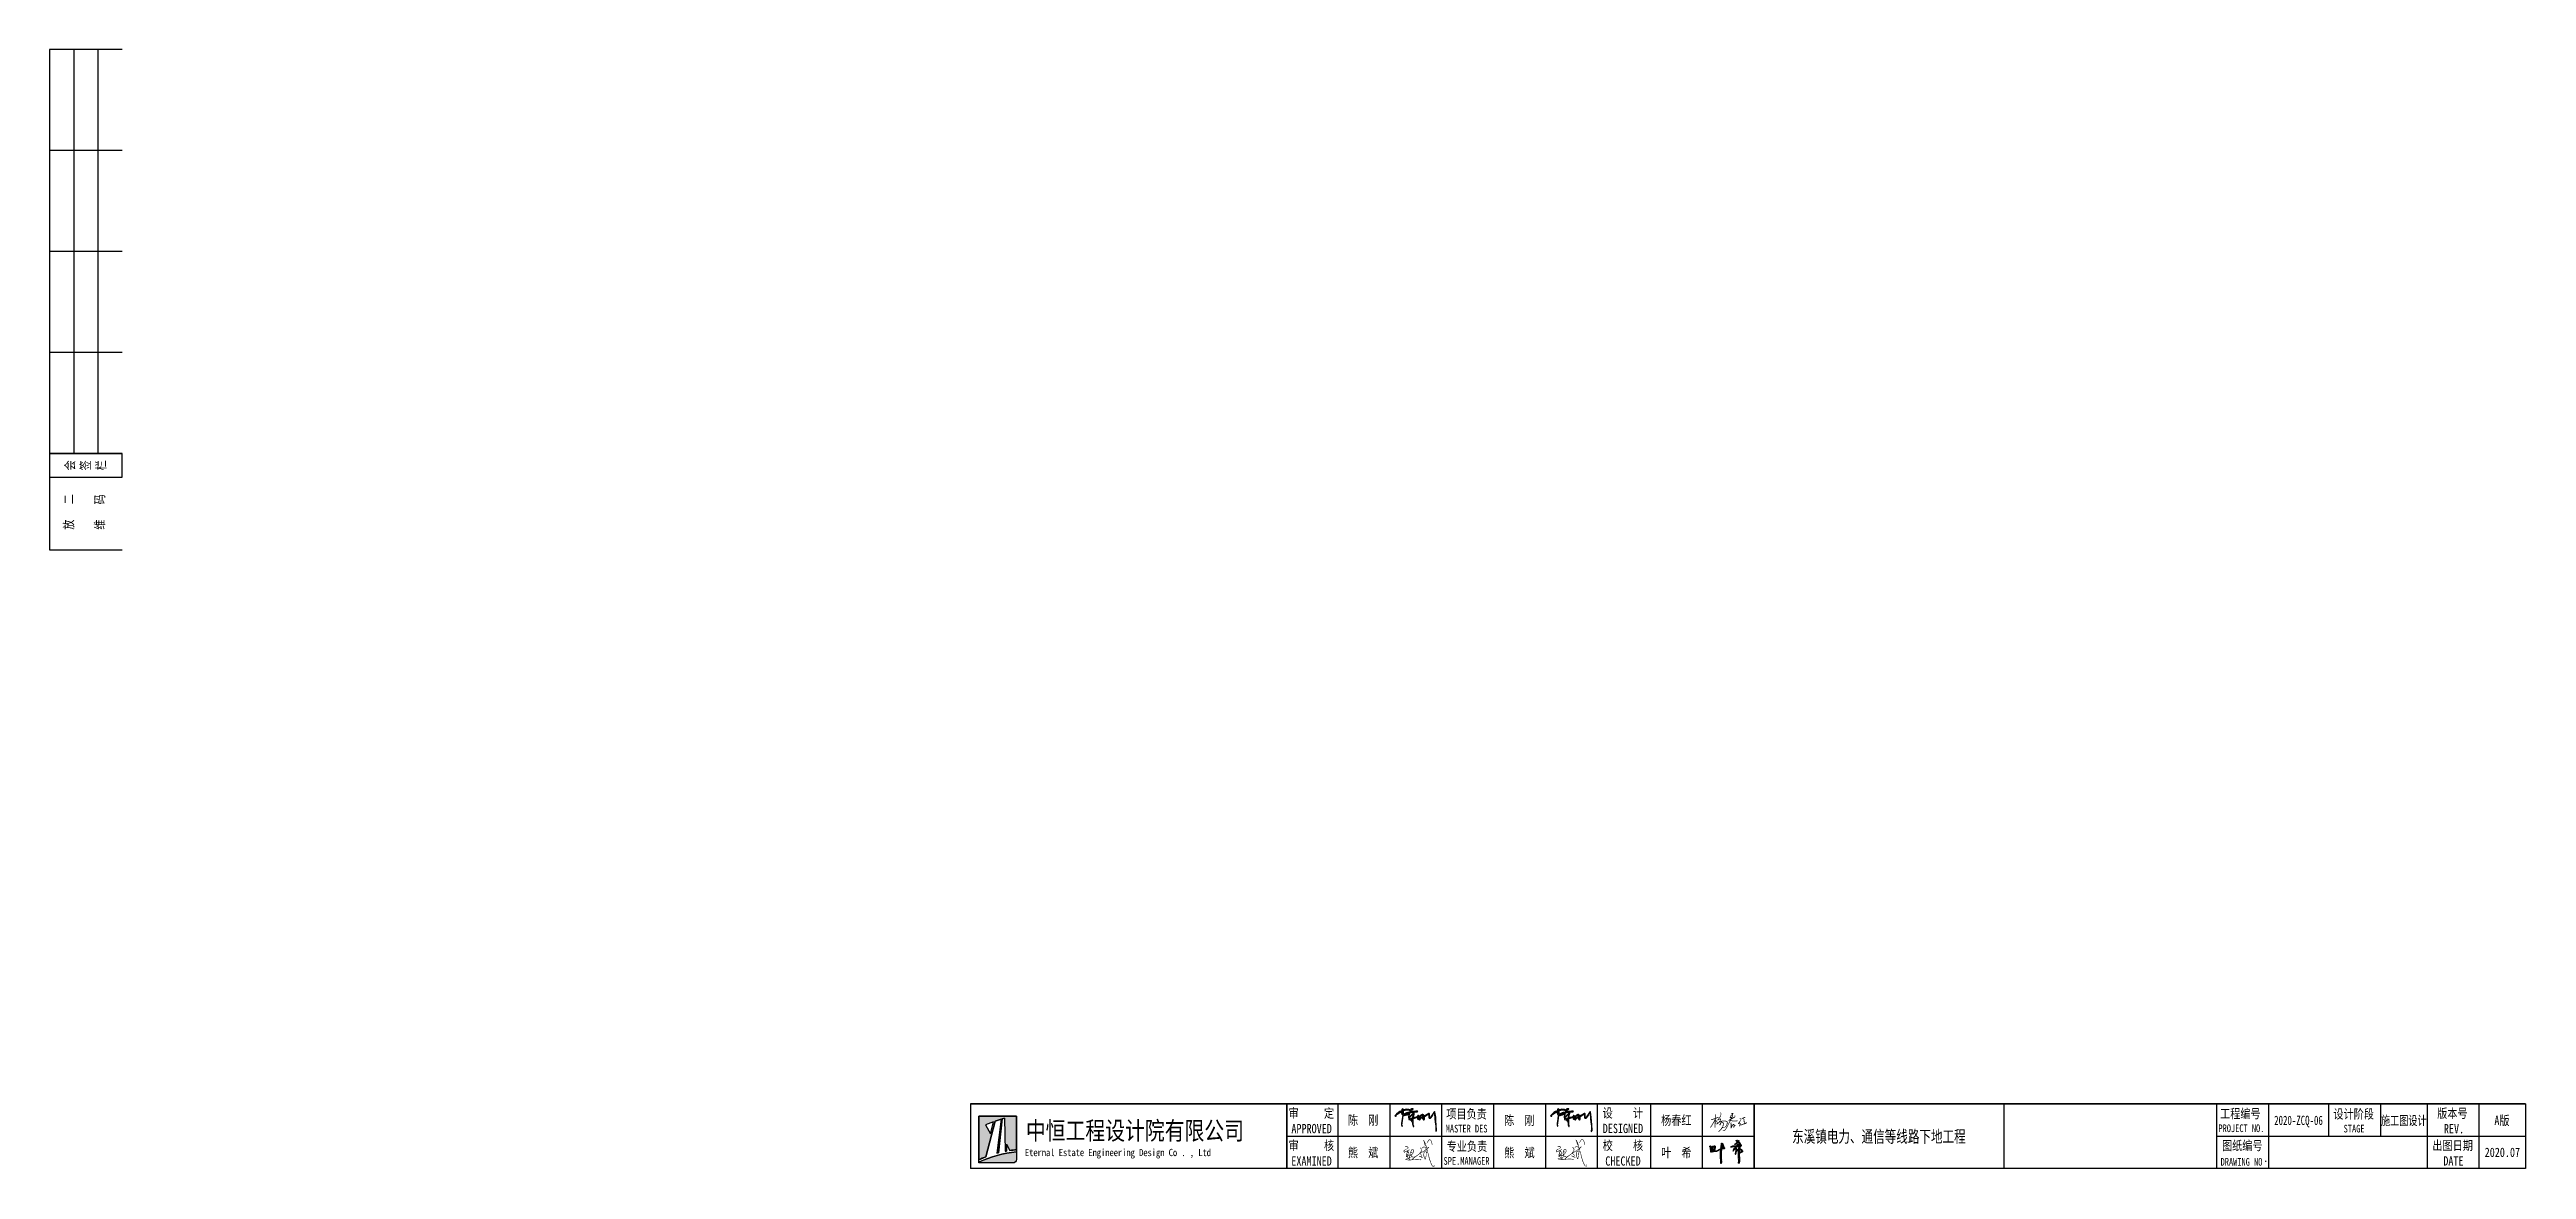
# Model space of a CAD drawing. Extents: x 1155 to 1768, y 184 to 461.
import ezdxf
from ezdxf.enums import TextEntityAlignment as Align

# ---------------------------------------------------------------- set-up
doc = ezdxf.new("R2010")
doc.units = 0
doc.header["$LTSCALE"] = 0.125
for name, color, linetype in [('pp-com', 7, 'Continuous'), ('PUB_TEXT', 7, 'Continuous'), ('PUB_TITLE', 4, 'Continuous'), ('TK', 7, 'Continuous'), ('图框图签', 7, 'Continuous'), ('签名图层', 6, 'Continuous')]:
    doc.layers.add(name, color=color, linetype=linetype)
doc.styles.add('统一文字', font='', dxfattribs={"width": 0.8})
doc.styles.get('统一文字').set_extended_font_data('SimSun')

msp = doc.modelspace()

# ---------------------------------------------------------------- texts
at = {"color": 7, "style": '统一文字', "width": 0.8}
for s, height, p in [('审     定', 2.3, (1461.37, 196.85)), ('陈  刚', 2.3, (1476.07, 195.11)), ('项目负责', 2.3, (1500.42, 196.65)), ('设    计', 2.3, (1539.12, 196.88)), ('工程编号', 2.3, (1691.99, 196.73)), ('设计阶段', 2.3, (1720.04, 196.64)), ('版本号', 2.3, (1745.73, 196.81)), ('A版', 2.3, (1759.89, 195.03)), ('审     核', 2.3, (1461.37, 188.84)), ('APPROVED', 2.3, (1462.07, 193.02)), ('MASTER DES', 1.9, (1500.28, 193.21)), ('专业负责', 2.3, (1500.51, 188.64)), ('校    核', 2.3, (1539.14, 188.84)), ('DESIGNED', 2.3, (1539.15, 193.05)), ('PROJECT NO.', 1.9, (1691.58, 193.3)), ('图纸编号', 2.3, (1692.46, 188.82)), ('STAGE', 1.9, (1722.58, 193.21)), ('出图日期', 2.3, (1744.55, 188.86)), ('REV.', 2.3, (1747.39, 192.98)), ('EXAMINED', 2.3, (1462.05, 185)), ('熊  斌', 2.3, (1476.07, 187.09)), ('SPE.MANAGER', 1.9, (1499.74, 185.21)), ('CHECKED', 2.3, (1539.78, 185)), ('DRAWING NO', 1.9, (1692.12, 184.98)), ('.', 2.3, (1702.66, 185.9)), ('DATE', 2.3, (1747.25, 185.03)), ('2020.07', 2.3, (1757.49, 187.15))]:
    msp.add_text(s, height=height, dxfattribs=at).set_placement(p)
at = {"color": 7, "style": '统一文字'}
for s, width, p in [('陈  刚', 0.8, (1518.53, 196.27)), ('杨春红', 0.8, (1557.37, 196.27)), ('施工图设计', 0.7, (1737.47, 196.21)), ('熊  斌', 0.8, (1518.53, 188.27)), ('叶  希', 0.8, (1557.37, 188.27))]:
    msp.add_text(s, height=2.3, dxfattribs=dict(at, width=width)).set_placement(p, align=Align.MIDDLE)
at = {"color": 7, "style": '统一文字', "width": 0.7}
msp.add_text('2020-ZCQ-06', height=2.3, dxfattribs=at).set_placement((1711.4, 196.21), align=Align.MIDDLE_CENTER)
at = {"style": '统一文字', "width": 0.7}
msp.add_text('东溪镇电力、通信等线路下地工程', height=3, dxfattribs=at).set_placement((1607.52, 192.27), align=Align.MIDDLE)
at = {"color": 7, "char_height": 2.3, "attachment_point": 5, "rotation": 90, "style": '统一文字'}
for s, insert, width in [('\\pxqc;{\\fNSimSun|b0|i0|c134|p49;会\\P签\\P栏}', (1163.62, 358.34), 5.8443), ('\\pxqc;{\\fNSimSun|b0|i0|c134|p49;放   二\\P\\P维   码}', (1163.33, 346.8), 12.5939)]:
    msp.add_mtext(s, dxfattribs=dict(at, insert=insert, width=width))
at = {"color": 7, "insert": (1432.7, 193.4), "char_height": 4.5, "width": 72.7418, "attachment_point": 5, "style": '统一文字'}
msp.add_mtext('\\pxr2.1648,sm1,qd;{\\fSimHei|b1|i0|c134|p49;中恒工程设计院有限公司}', dxfattribs=at)
at = {"color": 7, "linetype": 'Continuous', "lineweight": -3, "insert": (1396.07, 189.15), "char_height": 1.8, "width": 85.074, "attachment_point": 1}
msp.add_mtext('\\pxi-3,l3,r12.263,qd,t29;{\\fSimHei|b1|i0|c134|p49;\\W0.9;\\T0.95;Eternal Estate Engineering Design Co . , Ltd}', dxfattribs=at)

# ---------------------------------------------------------------- blocks, each defined once
blk = doc.blocks.new('yu0')
at = {"layer": 'PUB_TEXT'}
h = blk.add_hatch(color=256, dxfattribs=at)
h.paths.add_polyline_path([(-695346, -302765), (-695346, -302276), (-695891, -302276), (-695891, -302910), (-695790, -302866), (-695653, -302351), (-695567, -302320), (-695632, -302814), (-695608, -302808), (-695552, -302314), (-695521, -302303), (-695508, -302786), (-695491, -302783), (-695490, -302683), (-695439, -302775), (-695346, -302765)])
h.paths.add_polyline_path([(-695722, -302533), (-695678, -302359), (-695796, -302402), (-695722, -302533)], flags=16)
h = blk.add_hatch(color=256, dxfattribs=at)
edge = h.paths.add_edge_path()
edge.add_line((-695346, -302795), (-695346, -302905))
edge.add_arc((-695396, -302905), 50, 270, 359.9999, ccw=False)
edge.add_line((-695396, -302955), (-695891, -302955))
edge.add_line((-695891, -302955), (-695891, -302945))
edge.add_arc((-695198, -304401), 1613, 95.2524, 115.4277, ccw=False)
edge.add_line((-695346, -302795), (-695346, -302795))
for p, q in [((-695552, -302314), (-695608, -302808)), ((-695521, -302303), (-695552, -302314)), ((-695521, -302303), (-695508, -302786)), ((-695678, -302359), (-695796, -302402)), ((-695796, -302402), (-695722, -302533)), ((-695653, -302351), (-695790, -302866)), ((-695722, -302533), (-695678, -302359)), ((-695567, -302320), (-695653, -302351)), ((-695567, -302320), (-695632, -302814)), ((-695490, -302683), (-695491, -302783)), ((-695490, -302683), (-695439, -302775))]:
    blk.add_line(p, q, dxfattribs=at)
for points in [[(-695346, -302765), (-695346, -302276), (-695891, -302276), (-695891, -302910), (-695790, -302866), (-695653, -302351), (-695567, -302320), (-695632, -302814), (-695608, -302808), (-695552, -302314), (-695521, -302303), (-695508, -302786), (-695491, -302783), (-695490, -302683), (-695439, -302775), (-695346, -302765)], [(-695722, -302533), (-695678, -302359), (-695796, -302402), (-695722, -302533)]]:
    blk.add_lwpolyline(points, close=True, dxfattribs=at)
for points in [[(-695891, -302276), (-695346, -302276), (-695346, -302905, -0.414214), (-695396, -302955), (-695891, -302955)], [(-695346, -302795), (-695346, -302905, -0.414213), (-695396, -302955), (-695891, -302955), (-695891, -302945, -0.08826), (-695346, -302795)]]:
    blk.add_lwpolyline(points, format="xyb", close=True, dxfattribs=at)
for centre, radius, start, end in [((-695198, -304401), 1613, 95.2524, 115.4277), ((-695236, -304278), 1517, 111.4156, 115.5581), ((-695236, -304278), 1517, 104.1709, 105.1224), ((-695236, -304278), 1517, 99.666, 100.3024), ((-695236, -304278), 1517, 94.1347, 97.664)]:
    blk.add_arc(centre, radius, start, end, dxfattribs=at)
blk = doc.blocks.new('cg')
h = blk.add_hatch(color=256)
h.dxf.hatch_style = 1
h.paths.add_polyline_path([(271372, 17706), (271376, 17714), (271376, 17726), (271399, 17755), (271507, 17819), (271508, 17810), (271508, 17804), (271504, 17780), (271512, 17764), (271517, 17753), (271541, 17733), (271539, 17735), (271534, 17730), (271522, 17630), (271511, 17574), (271508, 17538), (271508, 17477), (271512, 17473), (271513, 17460), (271519, 17456), (271526, 17456), (271526, 17461), (271525, 17465), (271520, 17469), (271520, 17475), (271520, 17480), (271516, 17484), (271516, 17512), (271520, 17512), (271521, 17539), (271546, 17712), (271558, 17726), (271591, 17725), (271607, 17730), (271642, 17742), (271668, 17751), (271692, 17776), (271696, 17775), (271681, 17696), (271677, 17663), (271684, 17663), (271693, 17662), (271796, 17763), (271796, 17763), (271800, 17764), (271801, 17757), (271797, 17752), (271787, 17728), (271784, 17707), (271780, 17679), (271780, 17662), (271777, 17659), (271687, 17642), (271687, 17624), (271699, 17623), (271717, 17617), (271738, 17604), (271759, 17573), (271777, 17541), (271777, 17509), (271782, 17487), (271791, 17449), (271807, 17449), (271807, 17458), (271803, 17464), (271794, 17506), (271791, 17565), (271794, 17645), (271794, 17654), (271830, 17653), (271902, 17680), (271902, 17636), (271909, 17628), (271920, 17628), (271930, 17628), (271936, 17640), (271936, 17640), (271936, 17626), (271944, 17620), (271950, 17618), (271957, 17618), (271985, 17648), (271998, 17679), (271998, 17679), (272049, 17615), (272062, 17615), (272072, 17621), (272073, 17699), (272116, 17718), (272162, 17749), (272173, 17756), (272183, 17756), (272183, 17744), (272183, 17739), (272183, 17734), (272183, 17681), (272192, 17659), (272211, 17653), (272221, 17659), (272270, 17716), (272293, 17762), (272301, 17779), (272309, 17788), (272320, 17788), (272334, 17632), (272336, 17563), (272352, 17461), (272355, 17358), (272351, 17349), (272351, 17338), (272351, 17327), (272362, 17332), (272362, 17342), (272362, 17342), (272369, 17350), (272364, 17499), (272358, 17584), (272351, 17683), (272334, 17806), (272333, 17815), (272326, 17820), (272320, 17824), (272287, 17773), (272256, 17722), (272243, 17702), (272228, 17690), (272228, 17682), (272222, 17677), (272213, 17673), (272206, 17673), (272201, 17678), (272201, 17685), (272201, 17689), (272199, 17762), (272193, 17773), (272183, 17773), (272099, 17724), (272087, 17718), (272081, 17715), (272071, 17711), (272063, 17711), (272054, 17734), (272049, 17741), (272037, 17747), (272020, 17747), (272015, 17747), (272000, 17737), (271987, 17727), (271968, 17708), (271950, 17708), (271942, 17707), (271942, 17666), (271938, 17661), (271927, 17651), (271921, 17647), (271918, 17647), (271915, 17660), (271915, 17673), (271917, 17683), (271918, 17688), (271921, 17696), (271926, 17702), (271930, 17706), (271930, 17713), (271922, 17718), (271915, 17718), (271909, 17718), (271904, 17709), (271904, 17701), (271904, 17693), (271900, 17693), (271865, 17677), (271845, 17673), (271819, 17669), (271810, 17669), (271801, 17673), (271797, 17680), (271815, 17755), (271819, 17772), (271821, 17783), (271814, 17786), (271802, 17784), (271785, 17772), (271737, 17718), (271720, 17699), (271705, 17690), (271694, 17684), (271694, 17709), (271712, 17786), (271744, 17797), (271756, 17801), (271781, 17801), (271819, 17807), (271841, 17810), (271871, 17815), (271891, 17815), (271903, 17820), (271911, 17823), (271898, 17830), (271881, 17830), (271860, 17826), (271835, 17820), (271811, 17822), (271786, 17822), (271764, 17817), (271752, 17814), (271736, 17810), (271723, 17810), (271735, 17843), (271747, 17855), (271752, 17861), (271767, 17866), (271780, 17871), (271794, 17879), (271794, 17887), (271785, 17887), (271769, 17886), (271749, 17883), (271738, 17875), (271730, 17864), (271723, 17855), (271723, 17850), (271711, 17858), (271705, 17862), (271690, 17872), (271671, 17872), (271621, 17875), (271599, 17870), (271585, 17863), (271558, 17858), (271552, 17858), (271546, 17881), (271546, 17881), (271528, 17885), (271518, 17879), (271515, 17870), (271512, 17861), (271512, 17842), (271512, 17836), (271465, 17817), (271427, 17793), (271384, 17758), (271363, 17738), (271350, 17723), (271347, 17721), (271344, 17716), (271347, 17710), (271353, 17706), (271363, 17702), (271374, 17702), (271372, 17706)])
h.paths.add_polyline_path([(271755, 17631), (271770, 17632), (271777, 17618), (271779, 17606), (271779, 17594), (271763, 17605), (271747, 17616), (271746, 17631)], flags=16)
h.paths.add_polyline_path([(271575, 17741), (271605, 17756), (271618, 17762), (271629, 17767), (271644, 17771), (271649, 17773), (271659, 17778), (271668, 17778), (271671, 17778), (271671, 17771), (271666, 17771), (271655, 17766), (271647, 17762), (271637, 17756), (271624, 17749), (271614, 17744), (271601, 17742), (271587, 17739), (271575, 17741)], flags=16)
h.paths.add_polyline_path([(271555, 17753), (271556, 17836), (271559, 17842), (271565, 17847), (271630, 17860), (271646, 17860), (271670, 17860), (271681, 17859), (271691, 17853), (271701, 17847), (271713, 17839), (271713, 17822), (271713, 17812), (271697, 17799), (271658, 17799), (271643, 17789), (271628, 17789), (271610, 17780), (271597, 17772), (271580, 17762), (271571, 17757), (271555, 17753)], flags=16)
h.paths.add_polyline_path([(271518, 17822), (271520, 17825), (271527, 17828), (271532, 17831), (271535, 17833), (271539, 17826), (271539, 17823), (271539, 17755), (271534, 17758), (271530, 17762), (271523, 17774), (271520, 17777), (271520, 17782), (271518, 17785), (271518, 17822)], flags=16)
h.paths.add_polyline_path([(271534, 17866), (271529, 17863), (271528, 17860), (271525, 17857), (271524, 17852), (271525, 17847), (271527, 17845), (271530, 17845), (271533, 17845), (271535, 17850), (271537, 17855), (271539, 17860), (271539, 17864), (271537, 17866), (271534, 17866)], flags=16)
h.paths.add_polyline_path([(271981, 17681), (271976, 17687), (271972, 17684), (271964, 17678), (271955, 17670), (271948, 17664), (271948, 17652), (271943, 17643), (271943, 17636), (271950, 17636), (271957, 17636), (271965, 17648), (271975, 17662), (271975, 17672), (271983, 17678)], flags=16)
h.paths.add_polyline_path([(271999, 17716), (272008, 17725), (272015, 17732), (272028, 17729), (272039, 17727), (272044, 17718), (272048, 17709), (272044, 17707), (272034, 17704), (272027, 17703), (272016, 17703), (272009, 17703), (272006, 17708), (271999, 17715)], flags=16)
h.paths.add_polyline_path([(272017, 17680), (272019, 17684), (272027, 17684), (272041, 17688), (272046, 17690), (272057, 17690), (272057, 17677), (272059, 17663), (272063, 17646), (272058, 17636), (272054, 17631), (272047, 17635), (272039, 17650), (272032, 17663), (272023, 17671), (272017, 17680)], flags=16)
for points in [[(271372, 17706), (271376, 17714), (271376, 17726), (271399, 17755), (271507, 17819), (271508, 17810), (271508, 17804), (271504, 17780), (271512, 17764), (271517, 17753), (271541, 17733), (271539, 17735), (271534, 17730), (271522, 17630), (271511, 17574), (271508, 17538), (271508, 17477), (271512, 17473), (271513, 17460), (271519, 17456), (271526, 17456), (271526, 17461), (271525, 17465), (271520, 17469), (271520, 17475), (271520, 17480), (271516, 17484), (271516, 17512), (271520, 17512), (271521, 17539), (271546, 17712), (271558, 17726), (271591, 17725), (271607, 17730), (271642, 17742), (271668, 17751), (271692, 17776), (271696, 17775), (271681, 17696), (271677, 17663), (271684, 17663), (271693, 17662), (271796, 17763), (271796, 17763), (271800, 17764), (271801, 17757), (271797, 17752), (271787, 17728), (271784, 17707), (271780, 17679), (271780, 17662), (271777, 17659), (271687, 17642), (271687, 17624), (271699, 17623), (271717, 17617), (271738, 17604), (271759, 17573), (271777, 17541), (271777, 17509), (271782, 17487), (271791, 17449), (271807, 17449), (271807, 17458), (271803, 17464), (271794, 17506), (271791, 17565), (271794, 17645), (271794, 17654), (271830, 17653), (271902, 17680), (271902, 17636), (271909, 17628), (271920, 17628), (271930, 17628), (271936, 17640), (271936, 17640), (271936, 17626), (271944, 17620), (271950, 17618), (271957, 17618), (271985, 17648), (271998, 17679), (271998, 17679), (272049, 17615), (272062, 17615), (272072, 17621), (272073, 17699), (272116, 17718), (272162, 17749), (272173, 17756), (272183, 17756), (272183, 17744), (272183, 17739), (272183, 17734), (272183, 17681), (272192, 17659), (272211, 17653), (272221, 17659), (272270, 17716), (272293, 17762), (272301, 17779), (272309, 17788), (272320, 17788), (272334, 17632), (272336, 17563), (272352, 17461), (272355, 17358), (272351, 17349), (272351, 17338), (272351, 17327), (272362, 17332), (272362, 17342), (272362, 17342), (272369, 17350), (272364, 17499), (272358, 17584), (272351, 17683), (272334, 17806), (272333, 17815), (272326, 17820), (272320, 17824), (272287, 17773), (272256, 17722), (272243, 17702), (272228, 17690), (272228, 17682), (272222, 17677), (272213, 17673), (272206, 17673), (272201, 17678), (272201, 17685), (272201, 17689), (272199, 17762), (272193, 17773), (272183, 17773), (272099, 17724), (272087, 17718), (272081, 17715), (272071, 17711), (272063, 17711), (272054, 17734), (272049, 17741), (272037, 17747), (272020, 17747), (272015, 17747), (272000, 17737), (271987, 17727), (271968, 17708), (271950, 17708), (271942, 17707), (271942, 17666), (271938, 17661), (271927, 17651), (271921, 17647), (271918, 17647), (271915, 17660), (271915, 17673), (271917, 17683), (271918, 17688), (271921, 17696), (271926, 17702), (271930, 17706), (271930, 17713), (271922, 17718), (271915, 17718), (271909, 17718), (271904, 17709), (271904, 17701), (271904, 17693), (271900, 17693), (271865, 17677), (271845, 17673), (271819, 17669), (271810, 17669), (271801, 17673), (271797, 17680), (271815, 17755), (271819, 17772), (271821, 17783), (271814, 17786), (271802, 17784), (271785, 17772), (271737, 17718), (271720, 17699), (271705, 17690), (271694, 17684), (271694, 17709), (271712, 17786), (271744, 17797), (271756, 17801), (271781, 17801), (271819, 17807), (271841, 17810), (271871, 17815), (271891, 17815), (271903, 17820), (271911, 17823), (271898, 17830), (271881, 17830), (271860, 17826), (271835, 17820), (271811, 17822), (271786, 17822), (271764, 17817), (271752, 17814), (271736, 17810), (271723, 17810), (271735, 17843), (271747, 17855), (271752, 17861), (271767, 17866), (271780, 17871), (271794, 17879), (271794, 17887), (271785, 17887), (271769, 17886), (271749, 17883), (271738, 17875), (271730, 17864), (271723, 17855), (271723, 17850), (271711, 17858), (271705, 17862), (271690, 17872), (271671, 17872), (271621, 17875), (271599, 17870), (271585, 17863), (271558, 17858), (271552, 17858), (271546, 17881), (271546, 17881), (271528, 17885), (271518, 17879), (271515, 17870), (271512, 17861), (271512, 17842), (271512, 17836), (271465, 17817), (271427, 17793), (271384, 17758), (271363, 17738), (271350, 17723), (271347, 17721), (271344, 17716), (271347, 17710), (271353, 17706), (271363, 17702), (271374, 17702), (271372, 17706)], [(271518, 17822), (271520, 17825), (271527, 17828), (271532, 17831), (271535, 17833), (271539, 17826), (271539, 17823), (271539, 17755), (271534, 17758), (271530, 17762), (271523, 17774), (271520, 17777), (271520, 17782), (271518, 17785), (271518, 17822)], [(271534, 17866), (271529, 17863), (271528, 17860), (271525, 17857), (271524, 17852), (271525, 17847), (271527, 17845), (271530, 17845), (271533, 17845), (271535, 17850), (271537, 17855), (271539, 17860), (271539, 17864), (271537, 17866), (271534, 17866)], [(271555, 17753), (271556, 17836), (271559, 17842), (271565, 17847), (271630, 17860), (271646, 17860), (271670, 17860), (271681, 17859), (271691, 17853), (271701, 17847), (271713, 17839), (271713, 17822), (271713, 17812), (271697, 17799), (271658, 17799), (271643, 17789), (271628, 17789), (271610, 17780), (271597, 17772), (271580, 17762), (271571, 17757), (271555, 17753)], [(271575, 17741), (271605, 17756), (271618, 17762), (271629, 17767), (271644, 17771), (271649, 17773), (271659, 17778), (271668, 17778), (271671, 17778), (271671, 17771), (271666, 17771), (271655, 17766), (271647, 17762), (271637, 17756), (271624, 17749), (271614, 17744), (271601, 17742), (271587, 17739), (271575, 17741)], [(271755, 17631), (271770, 17632), (271777, 17618), (271779, 17606), (271779, 17594), (271763, 17605), (271747, 17616), (271746, 17631)], [(271981, 17681), (271976, 17687), (271972, 17684), (271964, 17678), (271955, 17670), (271948, 17664), (271948, 17652), (271943, 17643), (271943, 17636), (271950, 17636), (271957, 17636), (271965, 17648), (271975, 17662), (271975, 17672), (271983, 17678)], [(271999, 17716), (272008, 17725), (272015, 17732), (272028, 17729), (272039, 17727), (272044, 17718), (272048, 17709), (272044, 17707), (272034, 17704), (272027, 17703), (272016, 17703), (272009, 17703), (272006, 17708), (271999, 17715)], [(272017, 17680), (272019, 17684), (272027, 17684), (272041, 17688), (272046, 17690), (272057, 17690), (272057, 17677), (272059, 17663), (272063, 17646), (272058, 17636), (272054, 17631), (272047, 17635), (272039, 17650), (272032, 17663), (272023, 17671), (272017, 17680)]]:
    blk.add_lwpolyline(points, close=True)
blk = doc.blocks.new('A$C33AC59A4')
h = blk.add_hatch(color=256)
edge = h.paths.add_edge_path(flags=16)
edge.add_arc((0.502, 0.151), 0.00174, 139.692, 249.692)
edge.add_line((0.502, 0.15), (0.502, 0.15))
edge.add_arc((0.503, 0.149), 0.00141, 161.6639, 271.6639)
edge.add_line((0.503, 0.148), (0.503, 0.148))
edge.add_arc((0.504, 0.148), 0.00131, 182.6376, 292.6376)
edge.add_line((0.505, 0.147), (0.505, 0.147))
edge.add_arc((0.506, 0.147), 0.00135, 196.5386, 306.5386)
edge.add_line((0.507, 0.146), (0.507, 0.146))
edge.add_arc((0.508, 0.146), 0.00131, 196.4642, 306.4642)
edge.add_line((0.509, 0.145), (0.509, 0.145))
edge.add_arc((0.51, 0.146), 0.00129, 208.6501, 318.6501)
edge.add_line((0.511, 0.145), (0.511, 0.145))
edge.add_arc((0.512, 0.145), 0.00129, 174.0811, 284.0811)
edge.add_line((0.513, 0.144), (0.513, 0.144))
edge.add_arc((0.514, 0.144), 0.00144, 203.5965, 313.5965)
edge.add_line((0.515, 0.143), (0.515, 0.143))
edge.add_arc((0.516, 0.144), 0.00131, 227.5475, 337.5475)
edge.add_line((0.517, 0.144), (0.517, 0.144))
edge.add_arc((0.517, 0.145), 0.00141, 268.3361, 378.3361)
edge.add_line((0.518, 0.145), (0.518, 0.145))
edge.add_arc((0.518, 0.147), 0.00132, 272.6192, 382.6192)
edge.add_line((0.52, 0.147), (0.52, 0.147))
edge.add_arc((0.52, 0.149), 0.00152, 271.5416, 381.5416)
edge.add_line((0.521, 0.149), (0.521, 0.149))
edge.add_arc((0.521, 0.151), 0.0013, 264.5644, 374.5644)
edge.add_line((0.522, 0.151), (0.522, 0.151))
edge.add_arc((0.522, 0.152), 0.00132, 272.6192, 382.6192)
edge.add_line((0.523, 0.153), (0.523, 0.153))
edge.add_arc((0.524, 0.154), 0.0013, 256.3523, 366.3523)
edge.add_line((0.525, 0.154), (0.525, 0.154))
edge.add_arc((0.526, 0.156), 0.00153, 248.3279, 358.3279)
edge.add_line((0.527, 0.156), (0.527, 0.156))
edge.add_arc((0.528, 0.157), 0.00124, 241.7761, 351.7761)
edge.add_line((0.529, 0.156), (0.529, 0.156))
edge.add_arc((0.529, 0.158), 0.00132, 254.6627, 364.6627)
edge.add_line((0.531, 0.158), (0.531, 0.158))
edge.add_arc((0.531, 0.159), 0.00129, 255.9189, 365.9189)
edge.add_line((0.532, 0.159), (0.532, 0.159))
edge.add_arc((0.533, 0.16), 0.00129, 255.9189, 365.9189)
edge.add_line((0.534, 0.161), (0.534, 0.161))
edge.add_arc((0.534, 0.162), 0.00142, 259.1107, 369.1107)
edge.add_line((0.535, 0.162), (0.535, 0.162))
edge.add_arc((0.536, 0.163), 0.00131, 233.5358, 343.5358)
edge.add_line((0.538, 0.163), (0.538, 0.163))
edge.add_arc((0.538, 0.164), 0.00131, 227.5475, 337.5475)
edge.add_line((0.54, 0.163), (0.54, 0.163))
edge.add_arc((0.541, 0.164), 0.00141, 215, 325)
edge.add_line((0.542, 0.163), (0.542, 0.163))
edge.add_arc((0.543, 0.164), 0.00127, 227.9807, 337.9807)
edge.add_line((0.544, 0.164), (0.544, 0.164))
edge.add_arc((0.544, 0.165), 0.0013, 256.78, 366.78)
edge.add_line((0.546, 0.165), (0.546, 0.165))
edge.add_arc((0.545, 0.166), 0.00127, 311.0178, 421.0178)
edge.add_line((0.545, 0.167), (0.545, 0.167))
edge.add_arc((0.544, 0.168), 0.00131, 318.6835, 428.6835)
edge.add_line((0.545, 0.169), (0.545, 0.169))
edge.add_arc((0.543, 0.17), 0.00155, 330.3333, 440.3333)
edge.add_line((0.544, 0.172), (0.544, 0.172))
edge.add_arc((0.543, 0.172), 0.0014, 329.3303, 439.3303)
edge.add_line((0.543, 0.174), (0.543, 0.174))
edge.add_arc((0.542, 0.175), 0.00133, 324.3613, 434.3613)
edge.add_line((0.542, 0.176), (0.542, 0.176))
edge.add_arc((0.541, 0.177), 0.00145, 334.0959, 444.0959)
edge.add_line((0.541, 0.178), (0.541, 0.178))
edge.add_arc((0.54, 0.179), 0.00124, 330.4363, 440.4363)
edge.add_line((0.54, 0.18), (0.54, 0.18))
edge.add_arc((0.539, 0.18), 0.00127, 331.9908, 441.9908)
edge.add_line((0.539, 0.182), (0.539, 0.182))
edge.add_arc((0.538, 0.182), 0.00133, 337.082, 447.082)
edge.add_line((0.538, 0.183), (0.538, 0.183))
edge.add_arc((0.537, 0.184), 0.00141, 341.6639, 451.6639)
edge.add_line((0.537, 0.185), (0.537, 0.185))
edge.add_arc((0.535, 0.186), 0.0014, 341.9816, 451.9816)
edge.add_line((0.535, 0.187), (0.535, 0.187))
edge.add_arc((0.534, 0.187), 0.0013, 345.4356, 455.4356)
edge.add_line((0.534, 0.189), (0.534, 0.189))
edge.add_arc((0.533, 0.189), 0.00128, 9.1171, 119.1171)
edge.add_line((0.532, 0.19), (0.532, 0.19))
edge.add_arc((0.531, 0.189), 0.00131, 15.9262, 125.9262)
edge.add_line((0.53, 0.19), (0.53, 0.19))
edge.add_arc((0.529, 0.19), 0.0014, 11.4904, 121.4904)
edge.add_line((0.528, 0.191), (0.528, 0.191))
edge.add_arc((0.527, 0.191), 0.00131, 22.4525, 132.4525)
edge.add_line((0.526, 0.192), (0.526, 0.192))
edge.add_arc((0.525, 0.191), 0.00124, 35, 145)
edge.add_line((0.524, 0.192), (0.524, 0.192))
edge.add_arc((0.522, 0.191), 0.00175, 25.6029, 135.6029)
edge.add_line((0.521, 0.192), (0.521, 0.192))
edge.add_arc((0.52, 0.192), 0.00138, 29.5937, 139.5937)
edge.add_line((0.519, 0.192), (0.519, 0.192))
edge.add_arc((0.517, 0.192), 0.00142, 29.2412, 139.2412)
edge.add_line((0.516, 0.193), (0.516, 0.193))
edge.add_arc((0.515, 0.192), 0.00128, 35, 145)
edge.add_line((0.514, 0.193), (0.514, 0.193))
edge.add_arc((0.513, 0.192), 0.00141, 35, 145)
edge.add_line((0.512, 0.193), (0.512, 0.193))
edge.add_arc((0.511, 0.192), 0.00141, 35, 145)
edge.add_line((0.51, 0.193), (0.51, 0.193))
edge.add_arc((0.508, 0.192), 0.00157, 44.9834, 154.9834)
edge.add_line((0.507, 0.192), (0.507, 0.192))
edge.add_arc((0.506, 0.191), 0.00136, 59.7509, 169.7509)
edge.add_line((0.505, 0.191), (0.505, 0.191))
edge.add_arc((0.504, 0.19), 0.00122, 54.8538, 164.8538)
edge.add_line((0.503, 0.191), (0.503, 0.191))
edge.add_arc((0.503, 0.189), 0.00131, 67.3624, 177.3624)
edge.add_line((0.501, 0.189), (0.501, 0.189))
edge.add_arc((0.501, 0.188), 0.00133, 92.918, 202.918)
edge.add_line((0.5, 0.188), (0.5, 0.188))
edge.add_arc((0.501, 0.186), 0.00147, 107.484, 217.484)
edge.add_line((0.499, 0.185), (0.499, 0.185))
edge.add_arc((0.5, 0.184), 0.0013, 113.2123, 223.2123)
edge.add_line((0.499, 0.183), (0.499, 0.183))
edge.add_arc((0.499, 0.182), 0.0013, 113.2123, 223.2123)
edge.add_line((0.499, 0.181), (0.499, 0.181))
edge.add_arc((0.499, 0.18), 0.00127, 116.999, 226.999)
edge.add_line((0.498, 0.179), (0.498, 0.179))
edge.add_arc((0.499, 0.178), 0.00127, 125, 235)
edge.add_line((0.498, 0.177), (0.498, 0.177))
edge.add_arc((0.499, 0.176), 0.00126, 125, 235)
edge.add_line((0.498, 0.175), (0.498, 0.175))
edge.add_arc((0.499, 0.174), 0.0014, 125, 235)
edge.add_line((0.498, 0.173), (0.498, 0.173))
edge.add_arc((0.499, 0.172), 0.00127, 125, 235)
edge.add_line((0.498, 0.171), (0.498, 0.171))
edge.add_arc((0.499, 0.169), 0.0014, 125, 235)
edge.add_line((0.498, 0.168), (0.498, 0.168))
edge.add_arc((0.499, 0.167), 0.00127, 125, 235)
edge.add_line((0.498, 0.166), (0.498, 0.166))
edge.add_arc((0.499, 0.165), 0.0014, 125, 235)
edge.add_line((0.498, 0.164), (0.498, 0.164))
edge.add_arc((0.499, 0.163), 0.00141, 132.1951, 242.1951)
edge.add_line((0.499, 0.162), (0.499, 0.162))
edge.add_arc((0.5, 0.16), 0.00169, 125, 235)
edge.add_line((0.499, 0.159), (0.499, 0.159))
edge.add_arc((0.499, 0.158), 0.0013, 136.7877, 246.7877)
edge.add_line((0.499, 0.157), (0.499, 0.157))
edge.add_arc((0.5, 0.156), 0.00129, 136.9058, 246.9058)
edge.add_line((0.499, 0.155), (0.499, 0.155))
edge.add_arc((0.501, 0.154), 0.00169, 156.5563, 266.5563)
edge = h.paths.add_edge_path()
edge.add_arc((0.487, 0.206), 0.00165, 102.9814, 212.9814, ccw=False)
edge.add_line((0.487, 0.208), (0.487, 0.208))
edge.add_arc((0.488, 0.208), 0.00137, 82.4578, 192.4578, ccw=False)
edge.add_line((0.488, 0.209), (0.488, 0.209))
edge.add_arc((0.489, 0.21), 0.00132, 109.4508, 219.4508, ccw=False)
edge.add_line((0.489, 0.211), (0.489, 0.211))
edge.add_arc((0.49, 0.212), 0.00134, 107.7834, 217.7834, ccw=False)
edge.add_line((0.489, 0.213), (0.489, 0.213))
edge.add_arc((0.491, 0.215), 0.00165, 120.3966, 230.3966, ccw=False)
edge.add_line((0.49, 0.216), (0.49, 0.216))
edge.add_arc((0.491, 0.217), 0.00156, 116.8497, 226.8497, ccw=False)
edge.add_line((0.49, 0.219), (0.49, 0.219))
edge.add_arc((0.491, 0.22), 0.00141, 119.5912, 229.5912, ccw=False)
edge.add_line((0.49, 0.221), (0.49, 0.221))
edge.add_arc((0.491, 0.222), 0.00127, 125, 235, ccw=False)
edge.add_line((0.49, 0.223), (0.49, 0.223))
edge.add_arc((0.491, 0.224), 0.00127, 125, 235, ccw=False)
edge.add_line((0.49, 0.225), (0.49, 0.225))
edge.add_arc((0.491, 0.226), 0.00128, 119.0431, 229.0431, ccw=False)
edge.add_line((0.49, 0.227), (0.49, 0.227))
edge.add_arc((0.492, 0.228), 0.00133, 107.6183, 217.6183, ccw=False)
edge.add_line((0.491, 0.229), (0.491, 0.229))
edge.add_arc((0.492, 0.23), 0.00132, 109.4508, 219.4508, ccw=False)
edge.add_line((0.492, 0.231), (0.492, 0.231))
edge.add_arc((0.493, 0.232), 0.00127, 100.3174, 210.3174, ccw=False)
edge.add_line((0.493, 0.233), (0.493, 0.233))
edge.add_arc((0.494, 0.234), 0.00141, 99.0369, 209.0369, ccw=False)
edge.add_line((0.494, 0.235), (0.494, 0.235))
edge.add_arc((0.495, 0.236), 0.0016, 95.17, 205.17, ccw=False)
edge.add_line((0.495, 0.238), (0.495, 0.238))
edge.add_arc((0.496, 0.238), 0.00125, 102.1552, 212.1552, ccw=False)
edge.add_line((0.496, 0.24), (0.496, 0.24))
edge.add_arc((0.497, 0.24), 0.00133, 107.6183, 217.6183, ccw=False)
edge.add_line((0.496, 0.242), (0.496, 0.242))
edge.add_arc((0.498, 0.242), 0.00148, 105.8547, 215.8547, ccw=False)
edge.add_line((0.497, 0.244), (0.497, 0.244))
edge.add_arc((0.499, 0.244), 0.00144, 87.2361, 197.2361, ccw=False)
edge.add_line((0.499, 0.246), (0.499, 0.246))
edge.add_arc((0.5, 0.246), 0.00126, 58.7528, 168.7528, ccw=False)
edge.add_line((0.5, 0.247), (0.5, 0.247))
edge.add_arc((0.502, 0.246), 0.00142, 40.2383, 150.2383, ccw=False)
edge.add_line((0.503, 0.247), (0.503, 0.247))
edge.add_arc((0.504, 0.246), 0.00142, 29.7617, 139.7617, ccw=False)
edge.add_line((0.505, 0.247), (0.505, 0.247))
edge.add_arc((0.506, 0.245), 0.00127, -1.9645, 108.0355, ccw=False)
edge.add_line((0.507, 0.245), (0.507, 0.245))
edge.add_arc((0.507, 0.244), 0.0013, -26.5304, 83.4696, ccw=False)
edge.add_line((0.508, 0.243), (0.508, 0.243))
edge.add_arc((0.507, 0.242), 0.00127, -55, 55, ccw=False)
edge.add_line((0.508, 0.241), (0.508, 0.241))
edge.add_arc((0.507, 0.24), 0.0014, -55, 55, ccw=False)
edge.add_line((0.508, 0.239), (0.508, 0.239))
edge.add_arc((0.507, 0.238), 0.00169, -41.4203, 68.5797, ccw=False)
edge.add_line((0.508, 0.236), (0.508, 0.236))
edge.add_arc((0.508, 0.235), 0.00165, -32.9814, 77.0186, ccw=False)
edge.add_line((0.509, 0.234), (0.509, 0.234))
edge.add_arc((0.509, 0.233), 0.00141, -49.5912, 60.4088, ccw=False)
edge.add_line((0.51, 0.232), (0.51, 0.232))
edge.add_arc((0.509, 0.23), 0.00128, -49.0431, 60.9569, ccw=False)
edge.add_line((0.51, 0.23), (0.51, 0.23))
edge.add_arc((0.509, 0.228), 0.00165, -55, 55, ccw=False)
edge.add_line((0.51, 0.227), (0.51, 0.227))
edge.add_arc((0.509, 0.226), 0.00127, -55, 55, ccw=False)
edge.add_line((0.51, 0.225), (0.51, 0.225))
edge.add_arc((0.509, 0.224), 0.00127, -55, 55, ccw=False)
edge.add_line((0.51, 0.223), (0.51, 0.223))
edge.add_arc((0.509, 0.222), 0.0013, -66.7877, 43.2123, ccw=False)
edge.add_line((0.509, 0.221), (0.509, 0.221))
edge.add_arc((0.508, 0.22), 0.00136, -75.9365, 34.0635, ccw=False)
edge.add_line((0.509, 0.218), (0.509, 0.218))
edge.add_arc((0.508, 0.218), 0.00127, -79.6826, 30.3174, ccw=False)
edge.add_line((0.508, 0.217), (0.508, 0.217))
edge.add_arc((0.507, 0.216), 0.00124, -78.0773, 31.9227, ccw=False)
edge.add_line((0.507, 0.215), (0.507, 0.215))
edge.add_arc((0.506, 0.214), 0.0013, -66.7877, 43.2123, ccw=False)
edge.add_line((0.507, 0.213), (0.507, 0.213))
edge.add_arc((0.506, 0.212), 0.00127, -55, 55, ccw=False)
edge.add_line((0.507, 0.211), (0.507, 0.211))
edge.add_arc((0.506, 0.21), 0.00127, -55, 55, ccw=False)
edge.add_line((0.507, 0.208), (0.507, 0.208))
edge.add_arc((0.506, 0.207), 0.00124, -31.9227, 78.0773, ccw=False)
edge.add_line((0.507, 0.207), (0.507, 0.207))
edge.add_arc((0.508, 0.205), 0.0016, 20.8846, 130.8846, ccw=False)
edge.add_line((0.51, 0.206), (0.51, 0.206))
edge.add_arc((0.511, 0.205), 0.00128, 35, 145, ccw=False)
edge.add_line((0.512, 0.206), (0.512, 0.206))
edge.add_arc((0.513, 0.205), 0.00129, 29.7976, 139.7976, ccw=False)
edge.add_line((0.514, 0.206), (0.514, 0.206))
edge.add_arc((0.515, 0.205), 0.00124, 29.0185, 139.0185, ccw=False)
edge.add_line((0.516, 0.206), (0.516, 0.206))
edge.add_arc((0.517, 0.204), 0.0016, 20.8846, 130.8846, ccw=False)
edge.add_line((0.519, 0.205), (0.519, 0.205))
edge.add_arc((0.52, 0.204), 0.00134, 18.6494, 128.6494, ccw=False)
edge.add_line((0.521, 0.204), (0.521, 0.204))
edge.add_arc((0.522, 0.204), 0.00128, 35, 145, ccw=False)
edge.add_line((0.523, 0.204), (0.523, 0.204))
edge.add_arc((0.524, 0.204), 0.00124, 35, 145, ccw=False)
edge.add_line((0.525, 0.204), (0.525, 0.204))
edge.add_arc((0.526, 0.204), 0.00128, 35, 145, ccw=False)
edge.add_line((0.527, 0.204), (0.527, 0.204))
edge.add_arc((0.528, 0.203), 0.00131, 23.5617, 133.5617, ccw=False)
edge.add_line((0.529, 0.204), (0.529, 0.204))
edge.add_arc((0.53, 0.203), 0.00131, 6.0614, 116.0614, ccw=False)
edge.add_line((0.531, 0.203), (0.531, 0.203))
edge.add_arc((0.532, 0.202), 0.00144, 25.1186, 135.1186, ccw=False)
edge.add_line((0.533, 0.202), (0.533, 0.202))
edge.add_arc((0.534, 0.201), 0.00126, 10.7078, 120.7078, ccw=False)
edge.add_line((0.535, 0.202), (0.535, 0.202))
edge.add_arc((0.536, 0.2), 0.00127, -1.495, 108.505, ccw=False)
edge.add_line((0.537, 0.2), (0.537, 0.2))
edge.add_arc((0.537, 0.199), 0.00127, -18.7405, 91.2595, ccw=False)
edge.add_line((0.538, 0.199), (0.538, 0.199))
edge.add_arc((0.538, 0.197), 0.00126, -18.3917, 91.6083, ccw=False)
edge.add_line((0.539, 0.197), (0.539, 0.197))
edge.add_arc((0.54, 0.196), 0.00127, -1.9645, 108.0355, ccw=False)
edge.add_line((0.541, 0.196), (0.541, 0.196))
edge.add_arc((0.541, 0.194), 0.00135, -6.3523, 103.6477, ccw=False)
edge.add_line((0.543, 0.194), (0.543, 0.194))
edge.add_arc((0.542, 0.193), 0.00155, -29.6667, 80.3333, ccw=False)
edge.add_line((0.544, 0.192), (0.544, 0.192))
edge.add_arc((0.543, 0.191), 0.00126, -38.6584, 71.3416, ccw=False)
edge.add_line((0.544, 0.19), (0.544, 0.19))
edge.add_arc((0.545, 0.189), 0.00128, -8.5309, 101.4691, ccw=False)
edge.add_line((0.546, 0.189), (0.546, 0.189))
edge.add_arc((0.546, 0.187), 0.00127, -18.7405, 91.2595, ccw=False)
edge.add_line((0.547, 0.187), (0.547, 0.187))
edge.add_arc((0.547, 0.186), 0.00126, -18.3917, 91.6083, ccw=False)
edge.add_line((0.548, 0.185), (0.548, 0.185))
edge.add_arc((0.548, 0.184), 0.00132, -24.8433, 85.1567, ccw=False)
edge.add_line((0.549, 0.183), (0.549, 0.183))
edge.add_arc((0.549, 0.182), 0.00148, -24.4051, 85.5949, ccw=False)
edge.add_line((0.551, 0.181), (0.551, 0.181))
edge.add_arc((0.551, 0.18), 0.00155, -20.1767, 89.8233, ccw=False)
edge.add_line((0.552, 0.179), (0.552, 0.179))
edge.add_arc((0.552, 0.178), 0.00138, -21.933, 88.067, ccw=False)
edge.add_line((0.553, 0.177), (0.553, 0.177))
edge.add_arc((0.553, 0.176), 0.00144, -17.2361, 92.7639, ccw=False)
edge.add_line((0.555, 0.175), (0.555, 0.175))
edge.add_arc((0.554, 0.174), 0.00138, -32.3456, 77.6544, ccw=False)
edge.add_line((0.556, 0.173), (0.556, 0.173))
edge.add_arc((0.555, 0.172), 0.00141, -29.0369, 80.9631, ccw=False)
edge.add_line((0.557, 0.171), (0.557, 0.171))
edge.add_arc((0.556, 0.17), 0.00126, -30.0709, 79.9291, ccw=False)
edge.add_line((0.558, 0.169), (0.558, 0.169))
edge.add_arc((0.557, 0.168), 0.00133, -37.6183, 72.3817, ccw=False)
edge.add_line((0.558, 0.167), (0.558, 0.167))
edge.add_arc((0.558, 0.166), 0.00142, -46.0325, 63.9675, ccw=False)
edge.add_line((0.559, 0.165), (0.559, 0.165))
edge.add_arc((0.558, 0.164), 0.00127, -55, 55, ccw=False)
edge.add_line((0.559, 0.163), (0.559, 0.163))
edge.add_arc((0.558, 0.162), 0.00127, -55, 55, ccw=False)
edge.add_line((0.559, 0.161), (0.559, 0.161))
edge.add_arc((0.558, 0.16), 0.00128, -60.9569, 49.0431, ccw=False)
edge.add_line((0.558, 0.159), (0.558, 0.159))
edge.add_arc((0.557, 0.158), 0.00129, -64.8654, 45.1346, ccw=False)
edge.add_line((0.558, 0.157), (0.558, 0.157))
edge.add_arc((0.557, 0.156), 0.00138, -77.6544, 32.3456, ccw=False)
edge.add_line((0.557, 0.155), (0.557, 0.155))
edge.add_arc((0.556, 0.154), 0.00159, -83.2149, 26.7851, ccw=False)
edge.add_line((0.556, 0.152), (0.556, 0.152))
edge.add_arc((0.555, 0.152), 0.00126, -99.6537, 10.3463, ccw=False)
edge.add_line((0.554, 0.151), (0.554, 0.151))
edge.add_arc((0.553, 0.151), 0.00129, 220.2024, 330.2024, ccw=False)
edge.add_line((0.552, 0.151), (0.552, 0.151))
edge.add_arc((0.551, 0.151), 0.00129, 220.7767, 330.7767, ccw=False)
edge.add_line((0.55, 0.15), (0.55, 0.15))
edge.add_arc((0.549, 0.151), 0.00134, 231.8829, 341.8829, ccw=False)
edge.add_line((0.548, 0.15), (0.548, 0.15))
edge.add_arc((0.547, 0.15), 0.00151, 239.8785, 349.8785, ccw=False)
edge.add_line((0.546, 0.149), (0.546, 0.149))
edge.add_arc((0.544, 0.149), 0.0015, 234.6748, 344.6748, ccw=False)
edge.add_line((0.544, 0.148), (0.544, 0.148))
edge.add_arc((0.542, 0.148), 0.00138, 236.5315, 346.5315, ccw=False)
edge.add_line((0.541, 0.147), (0.541, 0.147))
edge.add_arc((0.54, 0.147), 0.00131, 243.9386, 353.9386, ccw=False)
edge.add_line((0.54, 0.146), (0.54, 0.146))
edge.add_arc((0.538, 0.146), 0.00149, 245.832, 355.832, ccw=False)
edge.add_line((0.537, 0.145), (0.537, 0.145))
edge.add_arc((0.536, 0.145), 0.00157, 244.1776, 354.1776, ccw=False)
edge.add_line((0.535, 0.144), (0.535, 0.144))
edge.add_arc((0.534, 0.144), 0.00138, 236.5315, 346.5315, ccw=False)
edge.add_line((0.533, 0.143), (0.533, 0.143))
edge.add_arc((0.532, 0.143), 0.0015, 234.6748, 344.6748, ccw=False)
edge.add_line((0.531, 0.142), (0.531, 0.142))
edge.add_arc((0.529, 0.142), 0.00131, 243.9386, 353.9386, ccw=False)
edge.add_line((0.529, 0.141), (0.529, 0.141))
edge.add_arc((0.528, 0.141), 0.00138, 248.6536, 358.6536, ccw=False)
edge.add_line((0.527, 0.14), (0.527, 0.14))
edge.add_arc((0.526, 0.139), 0.00126, -99.6537, 10.3463, ccw=False)
edge.add_line((0.526, 0.138), (0.526, 0.138))
edge.add_arc((0.524, 0.138), 0.00127, -108.505, 1.495, ccw=False)
edge.add_line((0.524, 0.137), (0.524, 0.137))
edge.add_arc((0.523, 0.137), 0.00138, 248.6536, 358.6536, ccw=False)
edge.add_line((0.522, 0.136), (0.522, 0.136))
edge.add_arc((0.521, 0.136), 0.00138, 248.6536, 358.6536, ccw=False)
edge.add_line((0.52, 0.134), (0.52, 0.134))
edge.add_arc((0.519, 0.135), 0.00126, 238.7528, 348.7528, ccw=False)
edge.add_line((0.518, 0.134), (0.518, 0.134))
edge.add_arc((0.517, 0.134), 0.00126, 238.7528, 348.7528, ccw=False)
edge.add_line((0.516, 0.133), (0.516, 0.133))
edge.add_arc((0.515, 0.133), 0.0013, 232.4498, 342.4498, ccw=False)
edge.add_line((0.514, 0.132), (0.514, 0.132))
edge.add_arc((0.513, 0.132), 0.00138, 236.5315, 346.5315, ccw=False)
edge.add_line((0.512, 0.131), (0.512, 0.131))
edge.add_arc((0.511, 0.132), 0.00172, 227.6201, 337.6201, ccw=False)
edge.add_line((0.509, 0.131), (0.509, 0.131))
edge.add_arc((0.508, 0.131), 0.00134, 231.8829, 341.8829, ccw=False)
edge.add_line((0.507, 0.13), (0.507, 0.13))
edge.add_arc((0.506, 0.131), 0.00151, 219.9317, 329.9317, ccw=False)
edge.add_line((0.505, 0.13), (0.505, 0.13))
edge.add_arc((0.504, 0.13), 0.00129, 220.2024, 330.2024, ccw=False)
edge.add_line((0.503, 0.13), (0.503, 0.13))
edge.add_arc((0.502, 0.131), 0.00131, 204.1196, 314.1196, ccw=False)
edge.add_line((0.501, 0.13), (0.501, 0.13))
edge.add_arc((0.5, 0.131), 0.00127, 178.0355, 288.0355, ccw=False)
edge.add_line((0.499, 0.131), (0.499, 0.131))
edge.add_arc((0.498, 0.133), 0.00143, 188.6319, 298.6319, ccw=False)
edge.add_line((0.497, 0.132), (0.497, 0.132))
edge.add_arc((0.496, 0.132), 0.00126, -84.3102, 25.6898, ccw=False)
edge.add_line((0.496, 0.131), (0.496, 0.131))
edge.add_arc((0.495, 0.129), 0.00141, -60.4088, 49.5912, ccw=False)
edge.add_line((0.496, 0.128), (0.496, 0.128))
edge.add_arc((0.495, 0.127), 0.0014, -55, 55, ccw=False)
edge.add_line((0.496, 0.126), (0.496, 0.126))
edge.add_arc((0.495, 0.125), 0.00141, -60.4088, 49.5912, ccw=False)
edge.add_line((0.495, 0.124), (0.495, 0.124))
edge.add_arc((0.495, 0.123), 0.0013, -66.7877, 43.2123, ccw=False)
edge.add_line((0.495, 0.122), (0.495, 0.122))
edge.add_arc((0.494, 0.121), 0.00127, -55, 55, ccw=False)
edge.add_line((0.495, 0.119), (0.495, 0.119))
edge.add_arc((0.494, 0.118), 0.00127, -55, 55, ccw=False)
edge.add_line((0.495, 0.117), (0.495, 0.117))
edge.add_arc((0.494, 0.116), 0.00127, -55, 55, ccw=False)
edge.add_line((0.495, 0.115), (0.495, 0.115))
edge.add_arc((0.494, 0.114), 0.00128, -49.0431, 60.9569, ccw=False)
edge.add_line((0.495, 0.113), (0.495, 0.113))
edge.add_arc((0.495, 0.112), 0.00127, -55, 55, ccw=False)
edge.add_line((0.495, 0.111), (0.495, 0.111))
edge.add_arc((0.495, 0.11), 0.00127, -55, 55, ccw=False)
edge.add_line((0.495, 0.109), (0.495, 0.109))
edge.add_arc((0.495, 0.108), 0.00128, -49.0431, 60.9569, ccw=False)
edge.add_line((0.495, 0.107), (0.495, 0.107))
edge.add_arc((0.495, 0.106), 0.0013, -43.2123, 66.7877, ccw=False)
edge.add_line((0.496, 0.105), (0.496, 0.105))
edge.add_arc((0.495, 0.104), 0.00142, -46.0325, 63.9675, ccw=False)
edge.add_line((0.496, 0.103), (0.496, 0.103))
edge.add_arc((0.496, 0.101), 0.00133, -37.6183, 72.3817, ccw=False)
edge.add_line((0.497, 0.101), (0.497, 0.101))
edge.add_arc((0.496, 0.1), 0.00128, -60.9569, 49.0431, ccw=False)
edge.add_line((0.497, 0.098), (0.497, 0.098))
edge.add_arc((0.496, 0.098), 0.00124, -78.0773, 31.9227, ccw=False)
edge.add_line((0.496, 0.097), (0.496, 0.097))
edge.add_arc((0.495, 0.096), 0.00133, -72.3817, 37.6183, ccw=False)
edge.add_line((0.495, 0.094), (0.495, 0.094))
edge.add_arc((0.494, 0.094), 0.00128, -60.9569, 49.0431, ccw=False)
edge.add_line((0.495, 0.092), (0.495, 0.092))
edge.add_arc((0.494, 0.091), 0.00128, -60.9569, 49.0431, ccw=False)
edge.add_line((0.495, 0.09), (0.495, 0.09))
edge.add_arc((0.494, 0.089), 0.00127, -55, 55, ccw=False)
edge.add_line((0.495, 0.088), (0.495, 0.088))
edge.add_arc((0.494, 0.087), 0.00127, -55, 55, ccw=False)
edge.add_line((0.495, 0.086), (0.495, 0.086))
edge.add_arc((0.494, 0.085), 0.0013, -43.2123, 66.7877, ccw=False)
edge.add_line((0.495, 0.084), (0.495, 0.084))
edge.add_arc((0.495, 0.083), 0.00134, -51.2134, 58.7866, ccw=False)
edge.add_line((0.495, 0.082), (0.495, 0.082))
edge.add_arc((0.495, 0.081), 0.00154, -50.0472, 59.9528, ccw=False)
edge.add_line((0.496, 0.079), (0.496, 0.079))
edge.add_arc((0.495, 0.078), 0.0014, -55, 55, ccw=False)
edge.add_line((0.496, 0.077), (0.496, 0.077))
edge.add_arc((0.495, 0.076), 0.00139, -55, 55, ccw=False)
edge.add_line((0.496, 0.075), (0.496, 0.075))
edge.add_arc((0.495, 0.073), 0.00144, -40.8298, 69.1702, ccw=False)
edge.add_line((0.496, 0.072), (0.496, 0.072))
edge.add_arc((0.496, 0.071), 0.0013, -43.2123, 66.7877, ccw=False)
edge.add_line((0.497, 0.07), (0.497, 0.07))
edge.add_arc((0.496, 0.069), 0.00141, -49.5912, 60.4088, ccw=False)
edge.add_line((0.497, 0.068), (0.497, 0.068))
edge.add_arc((0.496, 0.067), 0.00167, -50.4325, 59.5675, ccw=False)
edge.add_line((0.497, 0.065), (0.497, 0.065))
edge.add_arc((0.496, 0.064), 0.00127, -55, 55, ccw=False)
edge.add_line((0.497, 0.063), (0.497, 0.063))
edge.add_arc((0.496, 0.062), 0.00139, -55, 55, ccw=False)
edge.add_line((0.497, 0.061), (0.497, 0.061))
edge.add_arc((0.496, 0.06), 0.00141, -49.5912, 60.4088, ccw=False)
edge.add_line((0.497, 0.059), (0.497, 0.059))
edge.add_arc((0.497, 0.058), 0.0013, -43.2123, 66.7877, ccw=False)
edge.add_line((0.498, 0.057), (0.498, 0.057))
edge.add_arc((0.497, 0.056), 0.00127, -55, 55, ccw=False)
edge.add_line((0.498, 0.055), (0.498, 0.055))
edge.add_arc((0.497, 0.053), 0.0014, -55, 55, ccw=False)
edge.add_line((0.498, 0.052), (0.498, 0.052))
edge.add_arc((0.497, 0.051), 0.00153, -55, 55, ccw=False)
edge.add_line((0.498, 0.05), (0.498, 0.05))
edge.add_arc((0.497, 0.049), 0.00129, -45.1346, 64.8654, ccw=False)
edge.add_line((0.498, 0.048), (0.498, 0.048))
edge.add_arc((0.497, 0.047), 0.0014, -55, 55, ccw=False)
edge.add_line((0.498, 0.045), (0.498, 0.045))
edge.add_arc((0.497, 0.044), 0.00127, -55, 55, ccw=False)
edge.add_line((0.498, 0.043), (0.498, 0.043))
edge.add_arc((0.497, 0.042), 0.0014, -55, 55, ccw=False)
edge.add_line((0.498, 0.041), (0.498, 0.041))
edge.add_arc((0.497, 0.04), 0.00127, -55, 55, ccw=False)
edge.add_line((0.498, 0.039), (0.498, 0.039))
edge.add_arc((0.497, 0.038), 0.00127, -55, 55, ccw=False)
edge.add_line((0.498, 0.037), (0.498, 0.037))
edge.add_arc((0.497, 0.036), 0.00163, -59.6767, 50.3233, ccw=False)
edge.add_line((0.498, 0.034), (0.498, 0.034))
edge.add_arc((0.497, 0.033), 0.00143, -55, 55, ccw=False)
edge.add_line((0.498, 0.032), (0.498, 0.032))
edge.add_arc((0.497, 0.031), 0.00123, -46.7471, 63.2529, ccw=False)
edge.add_line((0.498, 0.03), (0.498, 0.03))
edge.add_arc((0.498, 0.029), 0.0013, -35.0688, 74.9312, ccw=False)
edge.add_line((0.499, 0.028), (0.499, 0.028))
edge.add_arc((0.498, 0.026), 0.00183, -55, 55, ccw=False)
edge.add_line((0.499, 0.025), (0.499, 0.025))
edge.add_arc((0.498, 0.024), 0.00123, -46.7471, 63.2529, ccw=False)
edge.add_line((0.499, 0.023), (0.499, 0.023))
edge.add_arc((0.499, 0.022), 0.00124, -44.7236, 65.2764, ccw=False)
edge.add_line((0.5, 0.021), (0.5, 0.021))
edge.add_arc((0.499, 0.02), 0.00144, -46.193, 63.807, ccw=False)
edge.add_line((0.5, 0.019), (0.5, 0.019))
edge.add_arc((0.499, 0.017), 0.00123, -46.7471, 63.2529, ccw=False)
edge.add_line((0.5, 0.017), (0.5, 0.017))
edge.add_arc((0.5, 0.015), 0.00124, -44.7236, 65.2764, ccw=False)
edge.add_line((0.501, 0.015), (0.501, 0.015))
edge.add_arc((0.5, 0.013), 0.00141, -55, 55, ccw=False)
edge.add_line((0.501, 0.012), (0.501, 0.012))
edge.add_arc((0.5, 0.011), 0.00128, -36.9259, 73.0741, ccw=False)
edge.add_line((0.501, 0.01), (0.501, 0.01))
edge.add_arc((0.5, 0.009), 0.00143, -55, 55, ccw=False)
edge.add_line((0.501, 0.008), (0.501, 0.008))
edge.add_arc((0.5, 0.007), 0.00163, -55, 55, ccw=False)
edge.add_line((0.501, 0.005), (0.501, 0.005))
edge.add_arc((0.5, 0.004), 0.00183, -55, 55, ccw=False)
edge.add_line((0.501, 0.002), (0.501, 0.002))
edge.add_arc((0.5, 0.001), 0.00141, -55, 55, ccw=False)
edge.add_line((0.501, 0), (0.501, 0))
edge.add_arc((0.5, -0.001), 0.00124, -65.2764, 44.7236, ccw=False)
edge.add_line((0.501, -0.002), (0.501, -0.002))
edge.add_arc((0.5, -0.003), 0.00144, -62.0656, 47.9344, ccw=False)
edge.add_line((0.501, -0.004), (0.501, -0.004))
edge.add_arc((0.499, -0.006), 0.0017, -62.4688, 47.5312, ccw=False)
edge.add_line((0.5, -0.007), (0.5, -0.007))
edge.add_arc((0.499, -0.008), 0.00143, -55, 55, ccw=False)
edge.add_line((0.5, -0.01), (0.5, -0.01))
edge.add_arc((0.499, -0.011), 0.00141, -55, 55, ccw=False)
edge.add_line((0.5, -0.012), (0.5, -0.012))
edge.add_arc((0.499, -0.013), 0.00143, -55, 55, ccw=False)
edge.add_line((0.5, -0.014), (0.5, -0.014))
edge.add_arc((0.499, -0.015), 0.00143, -55, 55, ccw=False)
edge.add_line((0.5, -0.017), (0.5, -0.017))
edge.add_arc((0.499, -0.018), 0.00143, -63.8866, 46.1134, ccw=False)
edge.add_line((0.5, -0.019), (0.5, -0.019))
edge.add_arc((0.499, -0.02), 0.00125, -63.1672, 46.8328, ccw=False)
edge.add_line((0.5, -0.021), (0.5, -0.021))
edge.add_arc((0.498, -0.022), 0.00137, -81.9149, 28.0851, ccw=False)
edge.add_line((0.499, -0.023), (0.499, -0.023))
edge.add_arc((0.498, -0.024), 0.00124, -65.2764, 44.7236, ccw=False)
edge.add_line((0.498, -0.025), (0.498, -0.025))
edge.add_arc((0.497, -0.026), 0.00128, -73.0741, 36.9259, ccw=False)
edge.add_line((0.498, -0.027), (0.498, -0.027))
edge.add_arc((0.497, -0.028), 0.00141, -55, 55, ccw=False)
edge.add_line((0.498, -0.029), (0.498, -0.029))
edge.add_arc((0.497, -0.03), 0.00143, -55, 55, ccw=False)
edge.add_line((0.498, -0.032), (0.498, -0.032))
edge.add_arc((0.497, -0.033), 0.00143, -55, 55, ccw=False)
edge.add_line((0.498, -0.034), (0.498, -0.034))
edge.add_arc((0.497, -0.035), 0.00162, -55, 55, ccw=False)
edge.add_line((0.498, -0.037), (0.498, -0.037))
edge.add_arc((0.497, -0.037), 0.00124, -65.2764, 44.7236, ccw=False)
edge.add_line((0.497, -0.039), (0.497, -0.039))
edge.add_arc((0.496, -0.04), 0.00163, -55, 55, ccw=False)
edge.add_line((0.497, -0.041), (0.497, -0.041))
edge.add_arc((0.496, -0.042), 0.00128, -73.0741, 36.9259, ccw=False)
edge.add_line((0.497, -0.043), (0.497, -0.043))
edge.add_arc((0.495, -0.044), 0.00156, -78.452, 31.548, ccw=False)
edge.add_line((0.495, -0.046), (0.495, -0.046))
edge.add_arc((0.495, -0.047), 0.00141, -55, 55, ccw=False)
edge.add_line((0.495, -0.048), (0.495, -0.048))
edge.add_arc((0.494, -0.049), 0.00128, -73.0741, 36.9259, ccw=False)
edge.add_line((0.495, -0.05), (0.495, -0.05))
edge.add_arc((0.494, -0.051), 0.00128, -73.0741, 36.9259, ccw=False)
edge.add_line((0.494, -0.052), (0.494, -0.052))
edge.add_arc((0.493, -0.053), 0.00143, -55, 55, ccw=False)
edge.add_line((0.494, -0.054), (0.494, -0.054))
edge.add_arc((0.493, -0.055), 0.00124, -65.2764, 44.7236, ccw=False)
edge.add_line((0.494, -0.056), (0.494, -0.056))
edge.add_arc((0.493, -0.057), 0.00123, -63.2529, 46.7471, ccw=False)
edge.add_line((0.494, -0.058), (0.494, -0.058))
edge.add_arc((0.493, -0.059), 0.00124, -65.2764, 44.7236, ccw=False)
edge.add_line((0.493, -0.06), (0.493, -0.06))
edge.add_arc((0.492, -0.061), 0.00137, -81.9149, 28.0851, ccw=False)
edge.add_line((0.492, -0.062), (0.492, -0.062))
edge.add_arc((0.491, -0.063), 0.00146, -88.1325, 21.8675, ccw=False)
edge.add_line((0.491, -0.064), (0.491, -0.064))
edge.add_arc((0.489, -0.064), 0.00144, -99.7804, 10.2196, ccw=False)
edge.add_line((0.489, -0.066), (0.489, -0.066))
edge.add_arc((0.488, -0.066), 0.00159, -94.8283, 15.1717, ccw=False)
edge.add_line((0.488, -0.068), (0.488, -0.068))
edge.add_arc((0.486, -0.068), 0.00138, 241.2184, 351.2184, ccw=False)
edge.add_line((0.485, -0.069), (0.485, -0.069))
edge.add_arc((0.485, -0.068), 0.00126, 205.4831, 315.4831, ccw=False)
edge.add_line((0.483, -0.068), (0.483, -0.068))
edge.add_arc((0.484, -0.067), 0.00146, 158.1325, 268.1325, ccw=False)
edge.add_line((0.482, -0.066), (0.482, -0.066))
edge.add_arc((0.482, -0.065), 0.00143, 170.1453, 280.1453, ccw=False)
edge.add_line((0.481, -0.065), (0.481, -0.065))
edge.add_arc((0.481, -0.064), 0.00143, 125, 235, ccw=False)
edge.add_line((0.481, -0.063), (0.481, -0.063))
edge.add_arc((0.481, -0.061), 0.00143, 125, 235, ccw=False)
edge.add_line((0.481, -0.06), (0.481, -0.06))
edge.add_arc((0.481, -0.059), 0.00143, 125, 235, ccw=False)
edge.add_line((0.481, -0.058), (0.481, -0.058))
edge.add_arc((0.481, -0.057), 0.00124, 114.7236, 224.7236, ccw=False)
edge.add_line((0.481, -0.056), (0.481, -0.056))
edge.add_arc((0.482, -0.055), 0.00135, 99.761, 209.761, ccw=False)
edge.add_line((0.482, -0.054), (0.482, -0.054))
edge.add_arc((0.483, -0.053), 0.0013, 105.0688, 215.0688, ccw=False)
edge.add_line((0.483, -0.052), (0.483, -0.052))
edge.add_arc((0.484, -0.051), 0.00153, 102.8771, 212.8771, ccw=False)
edge.add_line((0.483, -0.05), (0.483, -0.05))
edge.add_arc((0.485, -0.049), 0.00137, 98.0851, 208.0851, ccw=False)
edge.add_line((0.484, -0.048), (0.484, -0.048))
edge.add_arc((0.486, -0.047), 0.00128, 106.9259, 216.9259, ccw=False)
edge.add_line((0.485, -0.046), (0.485, -0.046))
edge.add_arc((0.486, -0.045), 0.00138, 98.329, 208.329, ccw=False)
edge.add_line((0.486, -0.044), (0.486, -0.044))
edge.add_arc((0.487, -0.042), 0.00143, 116.1134, 226.1134, ccw=False)
edge.add_line((0.487, -0.041), (0.487, -0.041))
edge.add_arc((0.488, -0.04), 0.00128, 106.9259, 216.9259, ccw=False)
edge.add_line((0.487, -0.039), (0.487, -0.039))
edge.add_arc((0.488, -0.038), 0.00124, 114.7236, 224.7236, ccw=False)
edge.add_line((0.488, -0.037), (0.488, -0.037))
edge.add_arc((0.488, -0.036), 0.00123, 116.7471, 226.7471, ccw=False)
edge.add_line((0.488, -0.035), (0.488, -0.035))
edge.add_arc((0.489, -0.034), 0.00143, 125, 235, ccw=False)
edge.add_line((0.488, -0.033), (0.488, -0.033))
edge.add_arc((0.489, -0.032), 0.00143, 125, 235, ccw=False)
edge.add_line((0.488, -0.031), (0.488, -0.031))
edge.add_arc((0.489, -0.029), 0.00162, 125, 235, ccw=False)
edge.add_line((0.488, -0.028), (0.488, -0.028))
edge.add_arc((0.489, -0.027), 0.00143, 125, 235, ccw=False)
edge.add_line((0.488, -0.026), (0.488, -0.026))
edge.add_arc((0.489, -0.024), 0.00143, 125, 235, ccw=False)
edge.add_line((0.488, -0.023), (0.488, -0.023))
edge.add_arc((0.489, -0.022), 0.00141, 125, 235, ccw=False)
edge.add_line((0.488, -0.021), (0.488, -0.021))
edge.add_arc((0.489, -0.02), 0.00123, 125, 235, ccw=False)
edge.add_line((0.488, -0.019), (0.488, -0.019))
edge.add_arc((0.489, -0.018), 0.00162, 125, 235, ccw=False)
edge.add_line((0.488, -0.016), (0.488, -0.016))
edge.add_arc((0.489, -0.015), 0.00162, 125, 235, ccw=False)
edge.add_line((0.488, -0.014), (0.488, -0.014))
edge.add_arc((0.489, -0.012), 0.00183, 125, 235, ccw=False)
edge.add_line((0.488, -0.011), (0.488, -0.011))
edge.add_arc((0.489, -0.009), 0.00143, 125, 235, ccw=False)
edge.add_line((0.488, -0.008), (0.488, -0.008))
edge.add_arc((0.489, -0.007), 0.00163, 125, 235, ccw=False)
edge.add_line((0.488, -0.006), (0.488, -0.006))
edge.add_arc((0.489, -0.004), 0.00183, 125, 235, ccw=False)
edge.add_line((0.488, -0.003), (0.488, -0.003))
edge.add_arc((0.489, -0.001), 0.00126, 125, 235, ccw=False)
edge.add_line((0.488, 0), (0.488, 0))
edge.add_arc((0.489, 0.001), 0.00162, 125, 235, ccw=False)
edge.add_line((0.488, 0.002), (0.488, 0.002))
edge.add_arc((0.488, 0.003), 0.00128, 143.0741, 253.0741, ccw=False)
edge.add_line((0.487, 0.004), (0.487, 0.004))
edge.add_arc((0.488, 0.006), 0.00187, 137.2744, 247.2744, ccw=False)
edge.add_line((0.487, 0.007), (0.487, 0.007))
edge.add_arc((0.487, 0.008), 0.00144, 133.807, 243.807, ccw=False)
edge.add_line((0.486, 0.01), (0.486, 0.01))
edge.add_arc((0.487, 0.011), 0.00128, 143.0741, 253.0741, ccw=False)
edge.add_line((0.485, 0.012), (0.485, 0.012))
edge.add_arc((0.486, 0.013), 0.00124, 135.2764, 245.2764, ccw=False)
edge.add_line((0.485, 0.014), (0.485, 0.014))
edge.add_arc((0.486, 0.015), 0.00143, 125, 235, ccw=False)
edge.add_line((0.485, 0.016), (0.485, 0.016))
edge.add_arc((0.486, 0.017), 0.00183, 125, 235, ccw=False)
edge.add_line((0.485, 0.019), (0.485, 0.019))
edge.add_arc((0.486, 0.02), 0.00143, 125, 235, ccw=False)
edge.add_line((0.485, 0.021), (0.485, 0.021))
edge.add_arc((0.486, 0.022), 0.00123, 133.2529, 243.2529, ccw=False)
edge.add_line((0.485, 0.023), (0.485, 0.023))
edge.add_arc((0.486, 0.024), 0.00141, 125, 235, ccw=False)
edge.add_line((0.485, 0.026), (0.485, 0.026))
edge.add_arc((0.486, 0.027), 0.00143, 125, 235, ccw=False)
edge.add_line((0.485, 0.028), (0.485, 0.028))
edge.add_arc((0.486, 0.029), 0.00163, 125, 235, ccw=False)
edge.add_line((0.485, 0.031), (0.485, 0.031))
edge.add_arc((0.486, 0.032), 0.00141, 125, 235, ccw=False)
edge.add_line((0.485, 0.033), (0.485, 0.033))
edge.add_arc((0.486, 0.034), 0.00183, 125, 235, ccw=False)
edge.add_line((0.485, 0.036), (0.485, 0.036))
edge.add_arc((0.486, 0.037), 0.00163, 125, 235, ccw=False)
edge.add_line((0.485, 0.039), (0.485, 0.039))
edge.add_arc((0.486, 0.04), 0.00162, 125, 235, ccw=False)
edge.add_line((0.485, 0.041), (0.485, 0.041))
edge.add_arc((0.486, 0.042), 0.00143, 125, 235, ccw=False)
edge.add_line((0.485, 0.044), (0.485, 0.044))
edge.add_arc((0.486, 0.045), 0.00143, 125, 235, ccw=False)
edge.add_line((0.485, 0.046), (0.485, 0.046))
edge.add_arc((0.486, 0.047), 0.00183, 125, 235, ccw=False)
edge.add_line((0.485, 0.049), (0.485, 0.049))
edge.add_arc((0.486, 0.05), 0.00141, 125, 235, ccw=False)
edge.add_line((0.485, 0.051), (0.485, 0.051))
edge.add_arc((0.486, 0.052), 0.00163, 125, 235, ccw=False)
edge.add_line((0.485, 0.054), (0.485, 0.054))
edge.add_arc((0.486, 0.055), 0.00143, 125, 235, ccw=False)
edge.add_line((0.485, 0.056), (0.485, 0.056))
edge.add_arc((0.486, 0.057), 0.00127, 125, 235, ccw=False)
edge.add_line((0.485, 0.058), (0.485, 0.058))
edge.add_arc((0.485, 0.059), 0.00124, 135.2764, 245.2764, ccw=False)
edge.add_line((0.484, 0.06), (0.484, 0.06))
edge.add_arc((0.485, 0.062), 0.00144, 132.0656, 242.0656, ccw=False)
edge.add_line((0.484, 0.063), (0.484, 0.063))
edge.add_arc((0.485, 0.064), 0.00124, 135.2764, 245.2764, ccw=False)
edge.add_line((0.484, 0.065), (0.484, 0.065))
edge.add_arc((0.484, 0.066), 0.00144, 133.807, 243.807, ccw=False)
edge.add_line((0.483, 0.067), (0.483, 0.067))
edge.add_arc((0.484, 0.068), 0.00143, 132.1298, 242.1298, ccw=False)
edge.add_line((0.483, 0.069), (0.483, 0.069))
edge.add_arc((0.484, 0.07), 0.00143, 125, 235, ccw=False)
edge.add_line((0.483, 0.072), (0.483, 0.072))
edge.add_arc((0.484, 0.073), 0.00163, 125, 235, ccw=False)
edge.add_line((0.483, 0.074), (0.483, 0.074))
edge.add_arc((0.484, 0.075), 0.00141, 125, 235, ccw=False)
edge.add_line((0.483, 0.077), (0.483, 0.077))
edge.add_arc((0.484, 0.078), 0.00163, 125, 235, ccw=False)
edge.add_line((0.483, 0.079), (0.483, 0.079))
edge.add_arc((0.484, 0.08), 0.00141, 125, 235, ccw=False)
edge.add_line((0.483, 0.082), (0.483, 0.082))
edge.add_arc((0.484, 0.083), 0.00124, 135.2764, 245.2764, ccw=False)
edge.add_line((0.483, 0.084), (0.483, 0.084))
edge.add_arc((0.484, 0.085), 0.00163, 125, 235, ccw=False)
edge.add_line((0.483, 0.086), (0.483, 0.086))
edge.add_arc((0.484, 0.088), 0.00162, 125, 235, ccw=False)
edge.add_line((0.483, 0.089), (0.483, 0.089))
edge.add_arc((0.484, 0.091), 0.00204, 125, 235, ccw=False)
edge.add_line((0.483, 0.092), (0.483, 0.092))
edge.add_arc((0.483, 0.093), 0.00123, 133.2529, 243.2529, ccw=False)
edge.add_line((0.483, 0.094), (0.483, 0.094))
edge.add_arc((0.483, 0.095), 0.00124, 135.2764, 245.2764, ccw=False)
edge.add_line((0.482, 0.096), (0.482, 0.096))
edge.add_arc((0.483, 0.097), 0.00127, 125, 235, ccw=False)
edge.add_line((0.482, 0.098), (0.482, 0.098))
edge.add_arc((0.483, 0.1), 0.00163, 125, 235, ccw=False)
edge.add_line((0.482, 0.101), (0.482, 0.101))
edge.add_arc((0.483, 0.102), 0.00162, 125, 235, ccw=False)
edge.add_line((0.482, 0.104), (0.482, 0.104))
edge.add_arc((0.483, 0.105), 0.00162, 125, 235, ccw=False)
edge.add_line((0.482, 0.106), (0.482, 0.106))
edge.add_arc((0.483, 0.107), 0.00143, 125, 235, ccw=False)
edge.add_line((0.482, 0.109), (0.482, 0.109))
edge.add_arc((0.483, 0.11), 0.00143, 125, 235, ccw=False)
edge.add_line((0.482, 0.111), (0.482, 0.111))
edge.add_arc((0.483, 0.112), 0.00183, 125, 235, ccw=False)
edge.add_line((0.482, 0.114), (0.482, 0.114))
edge.add_arc((0.483, 0.115), 0.00143, 125, 235, ccw=False)
edge.add_line((0.482, 0.116), (0.482, 0.116))
edge.add_arc((0.483, 0.118), 0.00162, 125, 235, ccw=False)
edge.add_line((0.482, 0.119), (0.482, 0.119))
edge.add_arc((0.483, 0.12), 0.00126, 125, 235, ccw=False)
edge.add_line((0.482, 0.121), (0.482, 0.121))
edge.add_arc((0.483, 0.122), 0.00143, 125, 235, ccw=False)
edge.add_line((0.482, 0.123), (0.482, 0.123))
edge.add_arc((0.483, 0.125), 0.00143, 125, 235, ccw=False)
edge.add_line((0.482, 0.126), (0.482, 0.126))
edge.add_arc((0.483, 0.127), 0.00123, 116.7471, 226.7471, ccw=False)
edge.add_line((0.482, 0.128), (0.482, 0.128))
edge.add_arc((0.483, 0.129), 0.00124, 114.7236, 224.7236, ccw=False)
edge.add_line((0.483, 0.13), (0.483, 0.13))
edge.add_arc((0.484, 0.131), 0.00154, 101.3564, 211.3564, ccw=False)
edge.add_line((0.484, 0.132), (0.484, 0.132))
edge.add_arc((0.485, 0.133), 0.00123, 116.7471, 226.7471, ccw=False)
edge.add_line((0.484, 0.134), (0.484, 0.134))
edge.add_arc((0.485, 0.135), 0.00143, 125, 235, ccw=False)
edge.add_line((0.484, 0.136), (0.484, 0.136))
edge.add_arc((0.485, 0.138), 0.00163, 125, 235, ccw=False)
edge.add_line((0.484, 0.139), (0.484, 0.139))
edge.add_arc((0.485, 0.14), 0.00141, 125, 235, ccw=False)
edge.add_line((0.484, 0.141), (0.484, 0.141))
edge.add_arc((0.485, 0.143), 0.00143, 125, 235, ccw=False)
edge.add_line((0.484, 0.144), (0.484, 0.144))
edge.add_arc((0.485, 0.145), 0.00164, 117.236, 227.236, ccw=False)
edge.add_line((0.484, 0.146), (0.484, 0.146))
edge.add_arc((0.485, 0.147), 0.00123, 116.7471, 226.7471, ccw=False)
edge.add_line((0.485, 0.148), (0.485, 0.148))
edge.add_arc((0.486, 0.149), 0.00127, 125, 235, ccw=False)
edge.add_line((0.485, 0.15), (0.485, 0.15))
edge.add_arc((0.486, 0.152), 0.00162, 125, 235, ccw=False)
edge.add_line((0.485, 0.153), (0.485, 0.153))
edge.add_arc((0.486, 0.154), 0.00143, 125, 235, ccw=False)
edge.add_line((0.485, 0.155), (0.485, 0.155))
edge.add_arc((0.486, 0.157), 0.00162, 125, 235, ccw=False)
edge.add_line((0.485, 0.158), (0.485, 0.158))
edge.add_arc((0.486, 0.159), 0.00143, 125, 235, ccw=False)
edge.add_line((0.485, 0.16), (0.485, 0.16))
edge.add_arc((0.486, 0.162), 0.00143, 125, 235, ccw=False)
edge.add_line((0.485, 0.163), (0.485, 0.163))
edge.add_arc((0.486, 0.164), 0.00124, 114.7236, 224.7236, ccw=False)
edge.add_line((0.485, 0.165), (0.485, 0.165))
edge.add_arc((0.486, 0.166), 0.00123, 116.7471, 226.7471, ccw=False)
edge.add_line((0.485, 0.167), (0.485, 0.167))
edge.add_arc((0.486, 0.168), 0.00183, 125, 235, ccw=False)
edge.add_line((0.485, 0.17), (0.485, 0.17))
edge.add_arc((0.486, 0.171), 0.00162, 125, 235, ccw=False)
edge.add_line((0.485, 0.172), (0.485, 0.172))
edge.add_arc((0.486, 0.174), 0.00143, 125, 235, ccw=False)
edge.add_line((0.485, 0.175), (0.485, 0.175))
edge.add_arc((0.486, 0.176), 0.00124, 114.7236, 224.7236, ccw=False)
edge.add_line((0.486, 0.177), (0.486, 0.177))
edge.add_arc((0.487, 0.178), 0.00124, 114.7236, 224.7236, ccw=False)
edge.add_line((0.486, 0.179), (0.486, 0.179))
edge.add_arc((0.487, 0.18), 0.00123, 116.7471, 226.7471, ccw=False)
edge.add_line((0.486, 0.181), (0.486, 0.181))
edge.add_arc((0.487, 0.182), 0.00143, 125, 235, ccw=False)
edge.add_line((0.486, 0.183), (0.486, 0.183))
edge.add_arc((0.487, 0.184), 0.00141, 125, 235, ccw=False)
edge.add_line((0.486, 0.185), (0.486, 0.185))
edge.add_arc((0.487, 0.186), 0.00123, 125, 235, ccw=False)
edge.add_line((0.486, 0.187), (0.486, 0.187))
edge.add_arc((0.487, 0.189), 0.00174, 145.8947, 255.8947, ccw=False)
edge.add_line((0.485, 0.19), (0.485, 0.19))
edge.add_arc((0.486, 0.191), 0.00162, 125, 235, ccw=False)
edge.add_line((0.485, 0.193), (0.485, 0.193))
edge.add_arc((0.486, 0.194), 0.00123, 133.2529, 243.2529, ccw=False)
edge.add_line((0.485, 0.195), (0.485, 0.195))
edge.add_arc((0.486, 0.196), 0.00204, 125, 235, ccw=False)
edge.add_line((0.485, 0.198), (0.485, 0.198))
edge.add_arc((0.486, 0.2), 0.00204, 125, 235, ccw=False)
edge.add_line((0.485, 0.201), (0.485, 0.201))
edge.add_arc((0.486, 0.202), 0.00123, 116.7471, 226.7471, ccw=False)
edge.add_line((0.485, 0.203), (0.485, 0.203))
edge.add_arc((0.486, 0.204), 0.00105, 115.3281, 225.3281, ccw=False)
edge = h.paths.add_edge_path()
edge.add_arc((0.407, 0.203), 0.00141, 288.5655, 398.5655)
edge.add_line((0.408, 0.204), (0.408, 0.204))
edge.add_arc((0.408, 0.205), 0.00145, 281.7224, 391.7224)
edge.add_line((0.409, 0.206), (0.409, 0.206))
edge.add_arc((0.409, 0.207), 0.00129, 278.5323, 388.5323)
edge.add_line((0.41, 0.208), (0.41, 0.208))
edge.add_arc((0.41, 0.209), 0.00137, 259.62, 369.62)
edge.add_line((0.412, 0.209), (0.412, 0.209))
edge.add_arc((0.412, 0.211), 0.00134, 260.9525, 370.9525)
edge.add_line((0.413, 0.211), (0.413, 0.211))
edge.add_arc((0.414, 0.212), 0.00158, 244.5893, 354.5893)
edge.add_line((0.415, 0.212), (0.415, 0.212))
edge.add_arc((0.416, 0.213), 0.00128, 241.4039, 351.4039)
edge.add_line((0.417, 0.213), (0.417, 0.213))
edge.add_arc((0.418, 0.214), 0.00134, 223.3452, 333.3452)
edge.add_line((0.419, 0.213), (0.419, 0.213))
edge.add_arc((0.42, 0.215), 0.0016, 229.1154, 339.1154)
edge.add_line((0.422, 0.214), (0.422, 0.214))
edge.add_arc((0.423, 0.215), 0.00142, 230.3471, 340.3471)
edge.add_line((0.424, 0.215), (0.424, 0.215))
edge.add_arc((0.425, 0.215), 0.00133, 215, 325)
edge.add_line((0.426, 0.215), (0.426, 0.215))
edge.add_arc((0.427, 0.216), 0.0016, 229.1154, 339.1154)
edge.add_line((0.429, 0.215), (0.429, 0.215))
edge.add_arc((0.43, 0.215), 0.00137, 170.38, 280.38)
edge.add_line((0.431, 0.214), (0.431, 0.214))
edge.add_arc((0.431, 0.213), 0.00136, 132.4688, 242.4688)
edge.add_line((0.431, 0.212), (0.431, 0.212))
edge.add_arc((0.432, 0.211), 0.00136, 132.4688, 242.4688)
edge.add_line((0.431, 0.209), (0.431, 0.209))
edge.add_arc((0.432, 0.208), 0.00134, 125, 235)
edge.add_line((0.431, 0.207), (0.431, 0.207))
edge.add_arc((0.432, 0.206), 0.00136, 117.5312, 227.5312)
edge.add_line((0.431, 0.205), (0.431, 0.205))
edge.add_arc((0.431, 0.203), 0.00164, 104.4179, 214.4179)
edge.add_line((0.43, 0.202), (0.43, 0.202))
edge.add_arc((0.431, 0.201), 0.00135, 125, 235)
edge.add_line((0.43, 0.2), (0.43, 0.2))
edge.add_arc((0.43, 0.199), 0.00136, 117.5312, 227.5312)
edge.add_line((0.43, 0.198), (0.43, 0.198))
edge.add_arc((0.43, 0.197), 0.00134, 125, 235)
edge.add_line((0.43, 0.196), (0.43, 0.196))
edge.add_arc((0.43, 0.195), 0.00135, 125, 235)
edge.add_line((0.43, 0.194), (0.43, 0.194))
edge.add_arc((0.43, 0.193), 0.00135, 125, 235)
edge.add_line((0.43, 0.191), (0.43, 0.191))
edge.add_arc((0.431, 0.191), 0.00129, 151.4677, 261.4677)
edge.add_line((0.431, 0.19), (0.431, 0.19))
edge.add_arc((0.432, 0.189), 0.00129, 151.4677, 261.4677)
edge.add_line((0.431, 0.188), (0.431, 0.188))
edge.add_arc((0.433, 0.187), 0.00157, 138.012, 248.012)
edge.add_line((0.432, 0.185), (0.432, 0.185))
edge.add_arc((0.433, 0.184), 0.00135, 125, 235)
edge.add_line((0.432, 0.183), (0.432, 0.183))
edge.add_arc((0.433, 0.182), 0.00134, 125, 235)
edge.add_line((0.432, 0.181), (0.432, 0.181))
edge.add_arc((0.433, 0.18), 0.00136, 117.5312, 227.5312)
edge.add_line((0.432, 0.179), (0.432, 0.179))
edge.add_arc((0.432, 0.177), 0.00141, 108.5655, 218.5655)
edge.add_line((0.431, 0.176), (0.431, 0.176))
edge.add_arc((0.432, 0.175), 0.00138, 110.1716, 220.1716)
edge.add_line((0.431, 0.174), (0.431, 0.174))
edge.add_arc((0.431, 0.173), 0.00156, 116.8497, 226.8497)
edge.add_line((0.43, 0.172), (0.43, 0.172))
edge.add_arc((0.431, 0.17), 0.00176, 113.4135, 223.4135)
edge.add_line((0.43, 0.169), (0.43, 0.169))
edge.add_arc((0.43, 0.168), 0.00137, 115.6935, 225.6935)
edge.add_line((0.429, 0.167), (0.429, 0.167))
edge.add_arc((0.43, 0.165), 0.00136, 117.5312, 227.5312)
edge.add_line((0.429, 0.164), (0.429, 0.164))
edge.add_arc((0.429, 0.163), 0.00158, 110.4272, 220.4272)
edge.add_line((0.428, 0.162), (0.428, 0.162))
edge.add_arc((0.429, 0.161), 0.00122, 105.9817, 215.9817)
edge.add_line((0.428, 0.16), (0.428, 0.16))
edge.add_arc((0.428, 0.159), 0.00139, 110.308, 220.308)
edge.add_line((0.427, 0.158), (0.427, 0.158))
edge.add_arc((0.427, 0.156), 0.00139, 108.4146, 218.4146)
edge.add_line((0.426, 0.156), (0.426, 0.156))
edge.add_arc((0.427, 0.154), 0.00154, 125, 235)
edge.add_line((0.426, 0.153), (0.426, 0.153))
edge.add_arc((0.427, 0.152), 0.00154, 118.409, 228.409)
edge.add_line((0.426, 0.151), (0.426, 0.151))
edge.add_arc((0.427, 0.149), 0.00159, 110.5445, 220.5445)
edge.add_line((0.425, 0.148), (0.425, 0.148))
edge.add_arc((0.426, 0.147), 0.00153, 125, 235)
edge.add_line((0.425, 0.145), (0.425, 0.145))
edge.add_arc((0.426, 0.144), 0.00122, 105.9817, 215.9817)
edge.add_line((0.425, 0.144), (0.425, 0.144))
edge.add_arc((0.425, 0.142), 0.00138, 91.933, 201.933)
edge.add_line((0.424, 0.142), (0.424, 0.142))
edge.add_arc((0.424, 0.14), 0.00141, 108.5655, 218.5655)
edge.add_line((0.423, 0.14), (0.423, 0.14))
edge.add_arc((0.424, 0.138), 0.00134, 125, 235)
edge.add_line((0.423, 0.137), (0.423, 0.137))
edge.add_arc((0.424, 0.136), 0.00135, 125, 235)
edge.add_line((0.423, 0.135), (0.423, 0.135))
edge.add_arc((0.423, 0.134), 0.00141, 108.5655, 218.5655)
edge.add_line((0.422, 0.133), (0.422, 0.133))
edge.add_arc((0.423, 0.132), 0.00124, 108.4904, 218.4904)
edge.add_line((0.422, 0.131), (0.422, 0.131))
edge.add_arc((0.422, 0.13), 0.00122, 105.9817, 215.9817)
edge.add_line((0.421, 0.129), (0.421, 0.129))
edge.add_arc((0.422, 0.128), 0.00139, 110.308, 220.308)
edge.add_line((0.42, 0.127), (0.42, 0.127))
edge.add_arc((0.421, 0.125), 0.00174, 117.6979, 227.6979)
edge.add_line((0.42, 0.124), (0.42, 0.124))
edge.add_arc((0.421, 0.123), 0.00155, 118.4639, 228.4639)
edge.add_line((0.42, 0.121), (0.42, 0.121))
edge.add_arc((0.421, 0.12), 0.00134, 125, 235)
edge.add_line((0.42, 0.119), (0.42, 0.119))
edge.add_arc((0.42, 0.118), 0.00136, 117.5312, 227.5312)
edge.add_line((0.42, 0.117), (0.42, 0.117))
edge.add_arc((0.42, 0.116), 0.00135, 125, 235)
edge.add_line((0.42, 0.115), (0.42, 0.115))
edge.add_arc((0.421, 0.114), 0.00145, 148.2776, 258.2776)
edge.add_line((0.42, 0.113), (0.42, 0.113))
edge.add_arc((0.422, 0.112), 0.00138, 158.067, 268.067)
edge.add_line((0.422, 0.111), (0.422, 0.111))
edge.add_arc((0.423, 0.111), 0.00142, 199.1499, 309.1499)
edge.add_line((0.424, 0.11), (0.424, 0.11))
edge.add_arc((0.425, 0.111), 0.00138, 231.3506, 341.3506)
edge.add_line((0.426, 0.111), (0.426, 0.111))
edge.add_arc((0.426, 0.112), 0.0014, 270.4188, 380.4188)
edge.add_line((0.427, 0.113), (0.427, 0.113))
edge.add_arc((0.427, 0.114), 0.00129, 278.5323, 388.5323)
edge.add_line((0.428, 0.115), (0.428, 0.115))
edge.add_arc((0.428, 0.116), 0.00128, 278.2731, 388.2731)
edge.add_line((0.429, 0.116), (0.429, 0.116))
edge.add_arc((0.429, 0.118), 0.00139, 290.308, 400.308)
edge.add_line((0.43, 0.119), (0.43, 0.119))
edge.add_arc((0.43, 0.12), 0.0014, 270.4188, 380.4188)
edge.add_line((0.431, 0.121), (0.431, 0.121))
edge.add_arc((0.431, 0.122), 0.00181, 272.5643, 382.5643)
edge.add_line((0.433, 0.123), (0.433, 0.123))
edge.add_arc((0.433, 0.124), 0.00129, 278.5323, 388.5323)
edge.add_line((0.434, 0.125), (0.434, 0.125))
edge.add_arc((0.433, 0.126), 0.00147, 281.9227, 391.9227)
edge.add_line((0.435, 0.127), (0.435, 0.127))
edge.add_arc((0.434, 0.128), 0.00139, 290.308, 400.308)
edge.add_line((0.435, 0.129), (0.435, 0.129))
edge.add_arc((0.435, 0.131), 0.00139, 288.4146, 398.4146)
edge.add_line((0.436, 0.132), (0.436, 0.132))
edge.add_arc((0.435, 0.133), 0.00159, 290.5445, 400.5445)
edge.add_line((0.437, 0.134), (0.437, 0.134))
edge.add_arc((0.436, 0.135), 0.00134, 305, 415)
edge.add_line((0.437, 0.136), (0.437, 0.136))
edge.add_arc((0.436, 0.138), 0.00154, 305, 415)
edge.add_line((0.437, 0.139), (0.437, 0.139))
edge.add_arc((0.436, 0.14), 0.00135, 305, 415)
edge.add_line((0.437, 0.141), (0.437, 0.141))
edge.add_arc((0.436, 0.142), 0.00134, 305, 415)
edge.add_line((0.437, 0.143), (0.437, 0.143))
edge.add_arc((0.436, 0.145), 0.00139, 290.308, 400.308)
edge.add_line((0.437, 0.145), (0.437, 0.145))
edge.add_arc((0.437, 0.147), 0.00137, 295.6935, 405.6935)
edge.add_line((0.437, 0.148), (0.437, 0.148))
edge.add_arc((0.437, 0.149), 0.00164, 284.4179, 394.4179)
edge.add_line((0.438, 0.15), (0.438, 0.15))
edge.add_arc((0.438, 0.151), 0.00141, 288.5655, 398.5655)
edge.add_line((0.439, 0.152), (0.439, 0.152))
edge.add_arc((0.439, 0.154), 0.00138, 290.1716, 400.1716)
edge.add_line((0.44, 0.155), (0.44, 0.155))
edge.add_arc((0.439, 0.156), 0.00122, 285.9817, 395.9817)
edge.add_line((0.44, 0.156), (0.44, 0.156))
edge.add_arc((0.44, 0.158), 0.00122, 285.9817, 395.9817)
edge.add_line((0.441, 0.158), (0.441, 0.158))
edge.add_arc((0.441, 0.16), 0.00129, 278.5323, 388.5323)
edge.add_line((0.442, 0.16), (0.442, 0.16))
edge.add_arc((0.441, 0.162), 0.00165, 284.5765, 394.5765)
edge.add_line((0.443, 0.163), (0.443, 0.163))
edge.add_arc((0.443, 0.164), 0.00128, 278.2731, 388.2731)
edge.add_line((0.444, 0.165), (0.444, 0.165))
edge.add_arc((0.444, 0.166), 0.00129, 278.5323, 388.5323)
edge.add_line((0.445, 0.166), (0.445, 0.166))
edge.add_arc((0.444, 0.168), 0.00122, 285.9817, 395.9817)
edge.add_line((0.445, 0.168), (0.445, 0.168))
edge.add_arc((0.445, 0.17), 0.00147, 281.9227, 391.9227)
edge.add_line((0.446, 0.171), (0.446, 0.171))
edge.add_arc((0.446, 0.172), 0.00129, 278.5323, 388.5323)
edge.add_line((0.447, 0.172), (0.447, 0.172))
edge.add_arc((0.447, 0.174), 0.00125, 268.0372, 378.0372)
edge.add_line((0.448, 0.174), (0.448, 0.174))
edge.add_arc((0.448, 0.175), 0.00129, 278.5323, 388.5323)
edge.add_line((0.449, 0.176), (0.449, 0.176))
edge.add_arc((0.45, 0.177), 0.00137, 259.62, 369.62)
edge.add_line((0.451, 0.178), (0.451, 0.178))
edge.add_arc((0.451, 0.179), 0.00124, 253.1954, 363.1954)
edge.add_line((0.453, 0.179), (0.453, 0.179))
edge.add_arc((0.453, 0.18), 0.00129, 241.9202, 351.9202)
edge.add_line((0.454, 0.18), (0.454, 0.18))
edge.add_arc((0.455, 0.181), 0.00124, 253.1954, 363.1954)
edge.add_line((0.456, 0.181), (0.456, 0.181))
edge.add_arc((0.457, 0.182), 0.00138, 248.6536, 358.6536)
edge.add_line((0.458, 0.182), (0.458, 0.182))
edge.add_arc((0.458, 0.184), 0.0015, 254.862, 364.862)
edge.add_line((0.46, 0.184), (0.46, 0.184))
edge.add_arc((0.461, 0.185), 0.00145, 238.7528, 348.7528)
edge.add_line((0.462, 0.185), (0.462, 0.185))
edge.add_arc((0.463, 0.186), 0.00142, 230.3471, 340.3471)
edge.add_line((0.464, 0.185), (0.464, 0.185))
edge.add_arc((0.465, 0.187), 0.00165, 235.6666, 345.6666)
edge.add_line((0.467, 0.186), (0.467, 0.186))
edge.add_arc((0.468, 0.187), 0.00133, 215, 325)
edge.add_line((0.469, 0.186), (0.469, 0.186))
edge.add_arc((0.47, 0.188), 0.00177, 227.7173, 337.7173)
edge.add_line((0.472, 0.187), (0.472, 0.187))
edge.add_arc((0.473, 0.188), 0.00142, 230.3471, 340.3471)
edge.add_line((0.474, 0.188), (0.474, 0.188))
edge.add_arc((0.475, 0.189), 0.00161, 236.221, 346.221)
edge.add_line((0.477, 0.189), (0.477, 0.189))
edge.add_arc((0.478, 0.19), 0.00156, 221.6932, 331.6932)
edge.add_line((0.479, 0.189), (0.479, 0.189))
edge.add_arc((0.48, 0.19), 0.0016, 229.1154, 339.1154)
edge.add_line((0.482, 0.19), (0.482, 0.19))
edge.add_arc((0.483, 0.191), 0.00174, 221.4379, 331.4379)
edge.add_line((0.484, 0.19), (0.484, 0.19))
edge.add_arc((0.486, 0.191), 0.00177, 227.3065, 337.3065)
edge.add_line((0.487, 0.19), (0.487, 0.19))
edge.add_arc((0.488, 0.191), 0.00126, 233.0548, 343.0548)
edge.add_line((0.489, 0.191), (0.489, 0.191))
edge.add_arc((0.49, 0.192), 0.00145, 238.7528, 348.7528)
edge.add_line((0.491, 0.192), (0.491, 0.192))
edge.add_arc((0.492, 0.193), 0.00148, 237.6073, 347.6073)
edge.add_line((0.494, 0.193), (0.494, 0.193))
edge.add_arc((0.495, 0.194), 0.0015, 215, 325)
edge.add_line((0.496, 0.193), (0.496, 0.193))
edge.add_arc((0.497, 0.194), 0.00156, 222.1664, 332.1664)
edge.add_line((0.499, 0.193), (0.499, 0.193))
edge.add_arc((0.5, 0.194), 0.00155, 215, 325)
edge.add_line((0.501, 0.193), (0.501, 0.193))
edge.add_arc((0.502, 0.194), 0.00138, 230.8334, 340.8334)
edge.add_line((0.503, 0.194), (0.503, 0.194))
edge.add_arc((0.502, 0.193), 0.00138, 50.8334, 160.8334)
edge.add_line((0.501, 0.193), (0.501, 0.193))
edge.add_arc((0.5, 0.192), 0.00134, 43.3452, 153.3452)
edge.add_line((0.499, 0.193), (0.499, 0.193))
edge.add_arc((0.498, 0.192), 0.00138, 43.0796, 153.0796)
edge.add_line((0.497, 0.193), (0.497, 0.193))
edge.add_arc((0.496, 0.192), 0.00134, 43.3452, 153.3452)
edge.add_line((0.495, 0.192), (0.495, 0.192))
edge.add_arc((0.494, 0.191), 0.00138, 42.5474, 152.5474)
edge.add_line((0.492, 0.192), (0.492, 0.192))
edge.add_arc((0.491, 0.191), 0.00138, 51.3506, 161.3506)
edge.add_line((0.49, 0.191), (0.49, 0.191))
edge.add_arc((0.489, 0.19), 0.00138, 43.0796, 153.0796)
edge.add_line((0.488, 0.191), (0.488, 0.191))
edge.add_arc((0.487, 0.19), 0.00156, 42.1664, 152.1664)
edge.add_line((0.485, 0.191), (0.485, 0.191))
edge.add_arc((0.484, 0.19), 0.00133, 35, 145)
edge.add_line((0.483, 0.191), (0.483, 0.191))
edge.add_arc((0.482, 0.192), 0.00135, 305, 415)
edge.add_line((0.483, 0.193), (0.483, 0.193))
edge.add_arc((0.483, 0.194), 0.00136, 297.5312, 407.5312)
edge.add_line((0.483, 0.195), (0.483, 0.195))
edge.add_arc((0.483, 0.197), 0.00139, 288.4146, 398.4146)
edge.add_line((0.484, 0.197), (0.484, 0.197))
edge.add_arc((0.483, 0.199), 0.00136, 297.5312, 407.5312)
edge.add_line((0.484, 0.2), (0.484, 0.2))
edge.add_arc((0.484, 0.201), 0.00122, 285.9817, 395.9817)
edge.add_line((0.485, 0.202), (0.485, 0.202))
edge.add_arc((0.484, 0.203), 0.00135, 312.5405, 422.5405)
edge.add_line((0.485, 0.204), (0.485, 0.204))
edge.add_arc((0.484, 0.203), 0.00138, 42.5474, 152.5474)
edge.add_line((0.483, 0.203), (0.483, 0.203))
edge.add_arc((0.482, 0.202), 0.00154, 65.4027, 175.4027)
edge.add_line((0.48, 0.202), (0.48, 0.202))
edge.add_arc((0.48, 0.201), 0.00138, 68.6536, 178.6536)
edge.add_line((0.478, 0.201), (0.478, 0.201))
edge.add_arc((0.478, 0.2), 0.00125, 52.4902, 162.4902)
edge.add_line((0.477, 0.2), (0.477, 0.2))
edge.add_arc((0.476, 0.199), 0.00138, 51.3506, 161.3506)
edge.add_line((0.474, 0.2), (0.474, 0.2))
edge.add_arc((0.474, 0.198), 0.00144, 58.2817, 168.2817)
edge.add_line((0.472, 0.199), (0.472, 0.199))
edge.add_arc((0.471, 0.198), 0.00156, 42.1664, 152.1664)
edge.add_line((0.47, 0.198), (0.47, 0.198))
edge.add_arc((0.469, 0.197), 0.00142, 50.8501, 160.8501)
edge.add_line((0.467, 0.198), (0.467, 0.198))
edge.add_arc((0.467, 0.197), 0.00128, 61.4039, 171.4039)
edge.add_line((0.466, 0.197), (0.466, 0.197))
edge.add_arc((0.465, 0.196), 0.00145, 58.7528, 168.7528)
edge.add_line((0.463, 0.196), (0.463, 0.196))
edge.add_arc((0.462, 0.194), 0.00182, 53.3142, 163.3142)
edge.add_line((0.461, 0.195), (0.461, 0.195))
edge.add_arc((0.46, 0.193), 0.00157, 64.1776, 174.1776)
edge.add_line((0.458, 0.194), (0.458, 0.194))
edge.add_arc((0.458, 0.193), 0.00129, 61.9202, 171.9202)
edge.add_line((0.456, 0.193), (0.456, 0.193))
edge.add_arc((0.456, 0.191), 0.00157, 64.1776, 174.1776)
edge.add_line((0.454, 0.191), (0.454, 0.191))
edge.add_arc((0.454, 0.19), 0.0015, 74.862, 184.862)
edge.add_line((0.452, 0.19), (0.452, 0.19))
edge.add_arc((0.451, 0.188), 0.00213, 40.2383, 150.2383)
edge.add_line((0.449, 0.19), (0.449, 0.19))
edge.add_arc((0.447, 0.189), 0.00138, 18.6494, 128.6494)
edge.add_line((0.447, 0.19), (0.447, 0.19))
edge.add_arc((0.446, 0.191), 0.00135, 312.5405, 422.5405)
edge.add_line((0.446, 0.192), (0.446, 0.192))
edge.add_arc((0.445, 0.193), 0.00141, 321.4345, 431.4345)
edge.add_line((0.446, 0.195), (0.446, 0.195))
edge.add_arc((0.445, 0.196), 0.00136, 312.4688, 422.4688)
edge.add_line((0.445, 0.197), (0.445, 0.197))
edge.add_arc((0.444, 0.198), 0.00135, 314.3952, 424.3952)
edge.add_line((0.445, 0.199), (0.445, 0.199))
edge.add_arc((0.444, 0.2), 0.00135, 305, 415)
edge.add_line((0.445, 0.201), (0.445, 0.201))
edge.add_arc((0.444, 0.202), 0.00136, 312.4688, 422.4688)
edge.add_line((0.445, 0.203), (0.445, 0.203))
edge.add_arc((0.444, 0.204), 0.00122, 324.0183, 434.0183)
edge.add_line((0.444, 0.205), (0.444, 0.205))
edge.add_arc((0.443, 0.206), 0.00158, 319.5728, 429.5728)
edge.add_line((0.443, 0.208), (0.443, 0.208))
edge.add_arc((0.442, 0.209), 0.00136, 312.4688, 422.4688)
edge.add_line((0.443, 0.21), (0.443, 0.21))
edge.add_arc((0.442, 0.211), 0.00134, 305, 415)
edge.add_line((0.443, 0.212), (0.443, 0.212))
edge.add_arc((0.442, 0.213), 0.00129, 331.4677, 441.4677)
edge.add_line((0.442, 0.214), (0.442, 0.214))
edge.add_arc((0.441, 0.215), 0.00141, 321.4345, 431.4345)
edge.add_line((0.442, 0.216), (0.442, 0.216))
edge.add_arc((0.441, 0.217), 0.00136, 312.4688, 422.4688)
edge.add_line((0.441, 0.219), (0.441, 0.219))
edge.add_arc((0.44, 0.22), 0.00158, 319.5728, 429.5728)
edge.add_line((0.441, 0.221), (0.441, 0.221))
edge.add_arc((0.44, 0.222), 0.00136, 312.4688, 422.4688)
edge.add_line((0.44, 0.223), (0.44, 0.223))
edge.add_arc((0.439, 0.224), 0.00139, 321.5854, 431.5854)
edge.add_line((0.44, 0.225), (0.44, 0.225))
edge.add_arc((0.439, 0.226), 0.00129, 331.4677, 441.4677)
edge.add_line((0.439, 0.227), (0.439, 0.227))
edge.add_arc((0.437, 0.227), 0.00125, 356.3358, 466.3358)
edge.add_line((0.437, 0.229), (0.437, 0.229))
edge.add_arc((0.436, 0.228), 0.00128, 8.5961, 118.5961)
edge.add_line((0.435, 0.23), (0.435, 0.23))
edge.add_arc((0.434, 0.229), 0.00138, 18.6494, 128.6494)
edge.add_line((0.433, 0.23), (0.433, 0.23))
edge.add_arc((0.432, 0.23), 0.00142, 19.6529, 129.6529)
edge.add_line((0.431, 0.231), (0.431, 0.231))
edge.add_arc((0.43, 0.23), 0.00133, 35, 145)
edge.add_line((0.429, 0.231), (0.429, 0.231))
edge.add_arc((0.428, 0.23), 0.00128, 61.4039, 171.4039)
edge.add_line((0.427, 0.23), (0.427, 0.23))
edge.add_arc((0.426, 0.229), 0.00124, 73.1954, 183.1954)
edge.add_line((0.425, 0.229), (0.425, 0.229))
edge.add_arc((0.425, 0.227), 0.00129, 61.9202, 171.9202)
edge.add_line((0.423, 0.228), (0.423, 0.228))
edge.add_arc((0.423, 0.226), 0.0015, 74.862, 184.862)
edge.add_line((0.421, 0.226), (0.421, 0.226))
edge.add_arc((0.421, 0.225), 0.00124, 73.1954, 183.1954)
edge.add_line((0.42, 0.225), (0.42, 0.225))
edge.add_arc((0.419, 0.223), 0.00164, 70.8921, 180.8921)
edge.add_line((0.418, 0.223), (0.418, 0.223))
edge.add_arc((0.417, 0.222), 0.00157, 64.1776, 174.1776)
edge.add_line((0.415, 0.222), (0.415, 0.222))
edge.add_arc((0.415, 0.221), 0.00139, 69.0992, 179.0992)
edge.add_line((0.413, 0.221), (0.413, 0.221))
edge.add_arc((0.413, 0.22), 0.00124, 73.1954, 183.1954)
edge.add_line((0.412, 0.219), (0.412, 0.219))
edge.add_arc((0.411, 0.218), 0.00138, 68.6536, 178.6536)
edge.add_line((0.41, 0.218), (0.41, 0.218))
edge.add_arc((0.409, 0.217), 0.00129, 61.9202, 171.9202)
edge.add_line((0.408, 0.217), (0.408, 0.217))
edge.add_arc((0.408, 0.216), 0.00138, 91.933, 201.933)
edge.add_line((0.407, 0.215), (0.407, 0.215))
edge.add_arc((0.407, 0.214), 0.00181, 92.5643, 202.5643)
edge.add_line((0.405, 0.213), (0.405, 0.213))
edge.add_arc((0.405, 0.212), 0.00125, 85.3376, 195.3376)
edge.add_line((0.404, 0.211), (0.404, 0.211))
edge.add_arc((0.404, 0.21), 0.00129, 98.5323, 208.5323)
edge.add_line((0.403, 0.209), (0.403, 0.209))
edge.add_arc((0.403, 0.208), 0.00129, 98.5323, 208.5323)
edge.add_line((0.402, 0.207), (0.402, 0.207))
edge.add_arc((0.403, 0.206), 0.00126, 127.0125, 237.0125)
edge.add_line((0.402, 0.205), (0.402, 0.205))
edge.add_arc((0.403, 0.204), 0.00127, 131.0178, 241.0178)
edge.add_line((0.402, 0.203), (0.402, 0.203))
edge.add_arc((0.403, 0.202), 0.00126, 127.0125, 237.0125)
edge.add_line((0.402, 0.201), (0.402, 0.201))
edge.add_arc((0.403, 0.2), 0.00127, 131.0178, 241.0178)
edge.add_line((0.403, 0.199), (0.403, 0.199))
edge.add_arc((0.403, 0.2), 0.00125, 250.5388, 360.5388)
edge.add_line((0.404, 0.2), (0.404, 0.2))
edge.add_arc((0.406, 0.202), 0.00201, 234.186, 344.186)
edge = h.paths.add_edge_path()
edge.add_arc((0.376, 0.173), 0.00201, 268.6378, 378.6378)
edge.add_line((0.378, 0.173), (0.378, 0.173))
edge.add_arc((0.379, 0.175), 0.00157, 264.5644, 374.5644)
edge.add_line((0.38, 0.175), (0.38, 0.175))
edge.add_arc((0.38, 0.177), 0.00212, 261.6128, 371.6128)
edge.add_line((0.382, 0.178), (0.382, 0.178))
edge.add_arc((0.382, 0.179), 0.00129, 282.8269, 392.8269)
edge.add_line((0.383, 0.18), (0.383, 0.18))
edge.add_arc((0.383, 0.181), 0.0013, 297.1586, 407.1586)
edge.add_line((0.384, 0.182), (0.384, 0.182))
edge.add_arc((0.383, 0.183), 0.00122, 292.4671, 402.4671)
edge.add_line((0.384, 0.184), (0.384, 0.184))
edge.add_arc((0.384, 0.186), 0.00248, 262.4289, 372.4289)
edge.add_line((0.387, 0.187), (0.387, 0.187))
edge.add_arc((0.387, 0.188), 0.00154, 268.0031, 378.0031)
edge.add_line((0.388, 0.189), (0.388, 0.189))
edge.add_arc((0.388, 0.19), 0.00135, 279.761, 389.761)
edge.add_line((0.389, 0.191), (0.389, 0.191))
edge.add_arc((0.389, 0.192), 0.00122, 279.3028, 389.3028)
edge.add_line((0.39, 0.193), (0.39, 0.193))
edge.add_arc((0.39, 0.194), 0.0013, 272.0064, 382.0064)
edge.add_line((0.391, 0.194), (0.391, 0.194))
edge.add_arc((0.391, 0.196), 0.00139, 276.4574, 386.4574)
edge.add_line((0.392, 0.196), (0.392, 0.196))
edge.add_arc((0.392, 0.198), 0.0015, 272.9509, 382.9509)
edge.add_line((0.394, 0.198), (0.394, 0.198))
edge.add_arc((0.394, 0.2), 0.00127, 255.0347, 365.0347)
edge.add_line((0.395, 0.2), (0.395, 0.2))
edge.add_arc((0.395, 0.201), 0.00124, 256.3523, 366.3523)
edge.add_line((0.397, 0.201), (0.397, 0.201))
edge.add_arc((0.397, 0.203), 0.00146, 263.2442, 373.2442)
edge.add_line((0.398, 0.203), (0.398, 0.203))
edge.add_arc((0.399, 0.204), 0.00167, 250.0046, 360.0046)
edge.add_line((0.401, 0.204), (0.401, 0.204))
edge.add_arc((0.401, 0.206), 0.00152, 260.7584, 370.7584)
edge.add_line((0.402, 0.206), (0.402, 0.206))
edge.add_arc((0.402, 0.208), 0.00149, 270.7173, 380.7173)
edge.add_line((0.404, 0.208), (0.404, 0.208))
edge.add_arc((0.404, 0.21), 0.00128, 273.6724, 383.6724)
edge.add_line((0.405, 0.21), (0.405, 0.21))
edge.add_arc((0.405, 0.211), 0.00123, 277.1877, 387.1877)
edge.add_line((0.406, 0.212), (0.406, 0.212))
edge.add_arc((0.406, 0.213), 0.00128, 273.6724, 383.6724)
edge.add_line((0.407, 0.214), (0.407, 0.214))
edge.add_arc((0.407, 0.215), 0.00123, 277.1877, 387.1877)
edge.add_line((0.408, 0.215), (0.408, 0.215))
edge.add_arc((0.408, 0.217), 0.00157, 252.7886, 362.7886)
edge.add_line((0.41, 0.217), (0.41, 0.217))
edge.add_arc((0.41, 0.218), 0.00134, 260.9525, 370.9525)
edge.add_line((0.411, 0.219), (0.411, 0.219))
edge.add_arc((0.412, 0.22), 0.00129, 246.3928, 356.3928)
edge.add_line((0.413, 0.22), (0.413, 0.22))
edge.add_arc((0.414, 0.221), 0.0016, 245.8044, 355.8044)
edge.add_line((0.415, 0.221), (0.415, 0.221))
edge.add_arc((0.416, 0.222), 0.00125, 256.8002, 366.8002)
edge.add_line((0.417, 0.222), (0.417, 0.222))
edge.add_arc((0.417, 0.224), 0.00127, 255.0347, 365.0347)
edge.add_line((0.418, 0.224), (0.418, 0.224))
edge.add_arc((0.419, 0.225), 0.00157, 260.2631, 370.2631)
edge.add_line((0.42, 0.226), (0.42, 0.226))
edge.add_arc((0.421, 0.227), 0.00143, 257.1321, 367.1321)
edge.add_line((0.422, 0.227), (0.422, 0.227))
edge.add_arc((0.422, 0.228), 0.00138, 267.3684, 377.3684)
edge.add_line((0.423, 0.229), (0.423, 0.229))
edge.add_arc((0.423, 0.23), 0.00138, 267.3684, 377.3684)
edge.add_line((0.425, 0.231), (0.425, 0.231))
edge.add_arc((0.425, 0.232), 0.00135, 268.8555, 378.8555)
edge.add_line((0.426, 0.232), (0.426, 0.232))
edge.add_arc((0.426, 0.234), 0.00138, 267.3684, 377.3684)
edge.add_line((0.427, 0.234), (0.427, 0.234))
edge.add_arc((0.428, 0.235), 0.00125, 265.3376, 375.3376)
edge.add_line((0.429, 0.236), (0.429, 0.236))
edge.add_arc((0.429, 0.237), 0.00148, 248.429, 358.429)
edge.add_line((0.431, 0.237), (0.431, 0.237))
edge.add_arc((0.431, 0.238), 0.00137, 251.4761, 361.4761)
edge.add_line((0.433, 0.238), (0.433, 0.238))
edge.add_arc((0.433, 0.24), 0.00134, 260.9525, 370.9525)
edge.add_line((0.434, 0.24), (0.434, 0.24))
edge.add_arc((0.435, 0.241), 0.00148, 248.429, 358.429)
edge.add_line((0.436, 0.241), (0.436, 0.241))
edge.add_arc((0.437, 0.242), 0.00123, 241.2377, 351.2377)
edge.add_line((0.438, 0.242), (0.438, 0.242))
edge.add_arc((0.438, 0.243), 0.0013, 246.8802, 356.8802)
edge.add_line((0.44, 0.243), (0.44, 0.243))
edge.add_arc((0.44, 0.245), 0.00126, 247.4423, 357.4423)
edge.add_line((0.441, 0.245), (0.441, 0.245))
edge.add_arc((0.442, 0.246), 0.00128, 255.4797, 365.4797)
edge.add_line((0.443, 0.246), (0.443, 0.246))
edge.add_arc((0.443, 0.247), 0.00136, 259.2303, 369.2303)
edge.add_line((0.445, 0.247), (0.445, 0.247))
edge.add_arc((0.444, 0.249), 0.00134, 281.7055, 391.7055)
edge.add_line((0.446, 0.249), (0.446, 0.249))
edge.add_arc((0.445, 0.25), 0.00123, 305, 415)
edge.add_line((0.446, 0.251), (0.446, 0.251))
edge.add_arc((0.445, 0.252), 0.00125, 317.2744, 427.2744)
edge.add_line((0.445, 0.253), (0.445, 0.253))
edge.add_arc((0.444, 0.253), 0.00143, 18.1514, 128.1514)
edge.add_line((0.443, 0.254), (0.443, 0.254))
edge.add_arc((0.442, 0.254), 0.00124, 29.0185, 139.0185)
edge.add_line((0.441, 0.254), (0.441, 0.254))
edge.add_arc((0.44, 0.254), 0.00137, 35, 145)
edge.add_line((0.439, 0.254), (0.439, 0.254))
edge.add_arc((0.438, 0.254), 0.00124, 35, 145)
edge.add_line((0.437, 0.254), (0.437, 0.254))
edge.add_arc((0.435, 0.254), 0.00133, 35, 145)
edge.add_line((0.434, 0.254), (0.434, 0.254))
edge.add_arc((0.433, 0.254), 0.00137, 35, 145)
edge.add_line((0.432, 0.254), (0.432, 0.254))
edge.add_arc((0.431, 0.254), 0.00124, 35, 145)
edge.add_line((0.43, 0.254), (0.43, 0.254))
edge.add_arc((0.429, 0.253), 0.00123, 61.2377, 171.2377)
edge.add_line((0.428, 0.253), (0.428, 0.253))
edge.add_arc((0.428, 0.252), 0.00127, 83.4219, 193.4219)
edge.add_line((0.427, 0.252), (0.427, 0.252))
edge.add_arc((0.427, 0.251), 0.0013, 107.1039, 217.1039)
edge.add_line((0.426, 0.25), (0.426, 0.25))
edge.add_arc((0.427, 0.249), 0.00134, 101.7055, 211.7055)
edge.add_line((0.425, 0.248), (0.425, 0.248))
edge.add_arc((0.425, 0.246), 0.00138, 87.3684, 197.3684)
edge.add_line((0.424, 0.246), (0.424, 0.246))
edge.add_arc((0.424, 0.245), 0.00128, 93.6724, 203.6724)
edge.add_line((0.423, 0.244), (0.423, 0.244))
edge.add_arc((0.423, 0.243), 0.00128, 83.8086, 193.8086)
edge.add_line((0.422, 0.243), (0.422, 0.243))
edge.add_arc((0.421, 0.241), 0.00124, 84.9541, 194.9541)
edge.add_line((0.42, 0.241), (0.42, 0.241))
edge.add_arc((0.42, 0.24), 0.00128, 75.4797, 185.4797)
edge.add_line((0.419, 0.24), (0.419, 0.24))
edge.add_arc((0.418, 0.239), 0.00127, 75.0347, 185.0347)
edge.add_line((0.417, 0.238), (0.417, 0.238))
edge.add_arc((0.417, 0.237), 0.00126, 67.4423, 177.4423)
edge.add_line((0.415, 0.237), (0.415, 0.237))
edge.add_arc((0.415, 0.236), 0.00127, 75.0347, 185.0347)
edge.add_line((0.414, 0.236), (0.414, 0.236))
edge.add_arc((0.414, 0.235), 0.00139, 87.6958, 197.6958)
edge.add_line((0.412, 0.234), (0.412, 0.234))
edge.add_arc((0.412, 0.233), 0.00124, 84.9541, 194.9541)
edge.add_line((0.411, 0.233), (0.411, 0.233))
edge.add_arc((0.411, 0.231), 0.00131, 92.3154, 202.3154)
edge.add_line((0.41, 0.231), (0.41, 0.231))
edge.add_arc((0.41, 0.23), 0.00135, 88.8555, 198.8555)
edge.add_line((0.409, 0.229), (0.409, 0.229))
edge.add_arc((0.409, 0.228), 0.00148, 90.4346, 200.4346)
edge.add_line((0.407, 0.227), (0.407, 0.227))
edge.add_arc((0.407, 0.226), 0.00125, 85.3376, 195.3376)
edge.add_line((0.406, 0.226), (0.406, 0.226))
edge.add_arc((0.406, 0.224), 0.0014, 81.1278, 191.1278)
edge.add_line((0.404, 0.224), (0.404, 0.224))
edge.add_arc((0.404, 0.223), 0.00127, 83.4219, 193.4219)
edge.add_line((0.403, 0.222), (0.403, 0.222))
edge.add_arc((0.403, 0.221), 0.00122, 99.3028, 209.3028)
edge.add_line((0.402, 0.22), (0.402, 0.22))
edge.add_arc((0.402, 0.219), 0.00133, 101.4845, 211.4845)
edge.add_line((0.401, 0.218), (0.401, 0.218))
edge.add_arc((0.401, 0.217), 0.00138, 87.3684, 197.3684)
edge.add_line((0.4, 0.217), (0.4, 0.217))
edge.add_arc((0.4, 0.215), 0.00128, 83.8086, 193.8086)
edge.add_line((0.398, 0.215), (0.398, 0.215))
edge.add_arc((0.398, 0.214), 0.00125, 85.3376, 195.3376)
edge.add_line((0.397, 0.214), (0.397, 0.214))
edge.add_arc((0.397, 0.212), 0.00146, 83.2442, 193.2442)
edge.add_line((0.396, 0.212), (0.396, 0.212))
edge.add_arc((0.395, 0.211), 0.00142, 64.0446, 174.0446)
edge.add_line((0.393, 0.211), (0.393, 0.211))
edge.add_arc((0.393, 0.209), 0.00134, 72.6007, 182.6007)
edge.add_line((0.392, 0.209), (0.392, 0.209))
edge.add_arc((0.392, 0.208), 0.00127, 83.4219, 193.4219)
edge.add_line((0.39, 0.208), (0.39, 0.208))
edge.add_arc((0.39, 0.207), 0.00125, 85.3376, 195.3376)
edge.add_line((0.389, 0.206), (0.389, 0.206))
edge.add_arc((0.389, 0.205), 0.00128, 83.8086, 193.8086)
edge.add_line((0.388, 0.205), (0.388, 0.205))
edge.add_arc((0.388, 0.203), 0.00138, 87.3684, 197.3684)
edge.add_line((0.386, 0.203), (0.386, 0.203))
edge.add_arc((0.386, 0.201), 0.00147, 92.1444, 202.1444)
edge.add_line((0.385, 0.201), (0.385, 0.201))
edge.add_arc((0.385, 0.2), 0.00133, 101.4845, 211.4845)
edge.add_line((0.384, 0.199), (0.384, 0.199))
edge.add_arc((0.385, 0.198), 0.00125, 116.8328, 226.8328)
edge.add_line((0.384, 0.197), (0.384, 0.197))
edge.add_arc((0.385, 0.196), 0.00136, 125, 235)
edge.add_line((0.384, 0.195), (0.384, 0.195))
edge.add_arc((0.384, 0.193), 0.00126, 112.851, 222.851)
edge.add_line((0.383, 0.193), (0.383, 0.193))
edge.add_arc((0.383, 0.191), 0.00125, 85.3376, 195.3376)
edge.add_line((0.382, 0.191), (0.382, 0.191))
edge.add_arc((0.382, 0.19), 0.00136, 79.2303, 189.2303)
edge.add_line((0.381, 0.189), (0.381, 0.189))
edge.add_arc((0.381, 0.188), 0.00128, 93.6724, 203.6724)
edge.add_line((0.379, 0.188), (0.379, 0.188))
edge.add_arc((0.38, 0.186), 0.00124, 97.4666, 207.4666)
edge.add_line((0.379, 0.186), (0.379, 0.186))
edge.add_arc((0.379, 0.185), 0.00133, 101.4845, 211.4845)
edge.add_line((0.378, 0.184), (0.378, 0.184))
edge.add_arc((0.378, 0.183), 0.00126, 112.851, 222.851)
edge.add_line((0.377, 0.182), (0.377, 0.182))
edge.add_arc((0.378, 0.181), 0.00124, 118.8564, 228.8564)
edge.add_line((0.377, 0.18), (0.377, 0.18))
edge.add_arc((0.377, 0.179), 0.00127, 110.9014, 220.9014)
edge.add_line((0.376, 0.178), (0.376, 0.178))
edge.add_arc((0.377, 0.177), 0.00125, 112.7256, 222.7256)
edge.add_line((0.376, 0.176), (0.376, 0.176))
edge.add_arc((0.376, 0.175), 0.0013, 107.1039, 217.1039)
edge.add_line((0.375, 0.174), (0.375, 0.174))
edge.add_arc((0.376, 0.173), 0.00126, 112.851, 222.851)
edge.add_line((0.375, 0.172), (0.375, 0.172))
edge.add_arc((0.376, 0.172), 0.00114, 176.1036, 286.1036)
edge = h.paths.add_edge_path(flags=16)
edge.add_arc((0.469, 0.267), 0.00128, 215, 325)
edge.add_line((0.47, 0.266), (0.47, 0.266))
edge.add_arc((0.472, 0.267), 0.00147, 198.6494, 308.6494)
edge.add_line((0.473, 0.266), (0.473, 0.266))
edge.add_arc((0.474, 0.266), 0.00124, 215, 325)
edge.add_line((0.475, 0.266), (0.475, 0.266))
edge.add_arc((0.476, 0.266), 0.00124, 215, 325)
edge.add_line((0.477, 0.266), (0.477, 0.266))
edge.add_arc((0.478, 0.267), 0.00186, 215, 325)
edge.add_line((0.48, 0.266), (0.48, 0.266))
edge.add_arc((0.481, 0.267), 0.00146, 215, 325)
edge.add_line((0.482, 0.266), (0.482, 0.266))
edge.add_arc((0.483, 0.266), 0.00124, 215, 325)
edge.add_line((0.484, 0.266), (0.484, 0.266))
edge.add_arc((0.485, 0.267), 0.00126, 224.5169, 334.5169)
edge.add_line((0.486, 0.266), (0.486, 0.266))
edge.add_arc((0.487, 0.267), 0.00152, 230.8805, 340.8805)
edge.add_line((0.488, 0.267), (0.488, 0.267))
edge.add_arc((0.489, 0.268), 0.00126, 224.5169, 334.5169)
edge.add_line((0.49, 0.267), (0.49, 0.267))
edge.add_arc((0.492, 0.268), 0.00124, 215, 325)
edge.add_line((0.493, 0.267), (0.493, 0.267))
edge.add_arc((0.494, 0.268), 0.00124, 215, 325)
edge.add_line((0.495, 0.267), (0.495, 0.267))
edge.add_arc((0.496, 0.268), 0.00124, 215, 325)
edge.add_line((0.497, 0.267), (0.497, 0.267))
edge.add_arc((0.498, 0.268), 0.00126, 205.4831, 315.4831)
edge.add_line((0.499, 0.267), (0.499, 0.267))
edge.add_arc((0.5, 0.268), 0.00146, 215, 325)
edge.add_line((0.501, 0.267), (0.501, 0.267))
edge.add_arc((0.502, 0.267), 0.00124, 215, 325)
edge.add_line((0.503, 0.267), (0.503, 0.267))
edge.add_arc((0.504, 0.267), 0.00124, 215, 325)
edge.add_line((0.505, 0.267), (0.505, 0.267))
edge.add_arc((0.506, 0.268), 0.00139, 241.6995, 351.6995)
edge.add_line((0.507, 0.268), (0.507, 0.268))
edge.add_arc((0.508, 0.269), 0.00126, 224.5169, 334.5169)
edge.add_line((0.509, 0.268), (0.509, 0.268))
edge.add_arc((0.51, 0.269), 0.00147, 230.8658, 340.8658)
edge.add_line((0.511, 0.269), (0.511, 0.269))
edge.add_arc((0.513, 0.27), 0.00147, 223.0957, 333.0957)
edge.add_line((0.514, 0.269), (0.514, 0.269))
edge.add_arc((0.515, 0.27), 0.00126, 224.5169, 334.5169)
edge.add_line((0.516, 0.269), (0.516, 0.269))
edge.add_arc((0.516, 0.271), 0.00131, 254.2269, 364.2269)
edge.add_line((0.518, 0.271), (0.518, 0.271))
edge.add_arc((0.517, 0.272), 0.00131, 285.2623, 395.2623)
edge.add_line((0.518, 0.273), (0.518, 0.273))
edge.add_arc((0.518, 0.274), 0.00123, 305, 415)
edge.add_line((0.518, 0.275), (0.518, 0.275))
edge.add_arc((0.517, 0.275), 0.00135, 356.9623, 466.9623)
edge.add_line((0.517, 0.276), (0.517, 0.276))
edge.add_arc((0.515, 0.276), 0.00175, 14.1631, 124.1631)
edge.add_line((0.514, 0.277), (0.514, 0.277))
edge.add_arc((0.513, 0.277), 0.0013, 17.0055, 127.0055)
edge.add_line((0.512, 0.278), (0.512, 0.278))
edge.add_arc((0.511, 0.277), 0.00131, 16.4642, 126.4642)
edge.add_line((0.51, 0.279), (0.51, 0.279))
edge.add_arc((0.508, 0.278), 0.00159, 11.8904, 121.8904)
edge.add_line((0.507, 0.28), (0.507, 0.28))
edge.add_arc((0.506, 0.28), 0.0013, 342.8341, 452.8341)
edge.add_line((0.506, 0.281), (0.506, 0.281))
edge.add_arc((0.505, 0.281), 0.00123, 4.5973, 114.5973)
edge.add_line((0.504, 0.282), (0.504, 0.282))
edge.add_arc((0.503, 0.282), 0.00149, 1.1549, 111.1549)
edge.add_line((0.502, 0.284), (0.502, 0.284))
edge.add_arc((0.501, 0.283), 0.00138, 8.7816, 118.7816)
edge.add_line((0.5, 0.285), (0.5, 0.285))
edge.add_arc((0.499, 0.284), 0.00131, 16.4642, 126.4642)
edge.add_line((0.498, 0.285), (0.498, 0.285))
edge.add_arc((0.497, 0.285), 0.00147, 26.9043, 136.9043)
edge.add_line((0.496, 0.286), (0.496, 0.286))
edge.add_arc((0.495, 0.285), 0.00131, 16.4642, 126.4642)
edge.add_line((0.494, 0.286), (0.494, 0.286))
edge.add_arc((0.493, 0.286), 0.00124, 35, 145)
edge.add_line((0.492, 0.286), (0.492, 0.286))
edge.add_arc((0.491, 0.286), 0.00126, 25.4831, 135.4831)
edge.add_line((0.49, 0.287), (0.49, 0.287))
edge.add_arc((0.489, 0.286), 0.00124, 35, 145)
edge.add_line((0.488, 0.287), (0.488, 0.287))
edge.add_arc((0.487, 0.286), 0.00124, 35, 145)
edge.add_line((0.486, 0.287), (0.486, 0.287))
edge.add_arc((0.485, 0.286), 0.00141, 35, 145)
edge.add_line((0.483, 0.287), (0.483, 0.287))
edge.add_arc((0.483, 0.286), 0.00131, 53.5358, 163.5358)
edge.add_line((0.481, 0.286), (0.481, 0.286))
edge.add_arc((0.481, 0.285), 0.00135, 73.0377, 183.0377)
edge.add_line((0.48, 0.285), (0.48, 0.285))
edge.add_arc((0.48, 0.283), 0.0013, 87.1659, 197.1659)
edge.add_line((0.478, 0.283), (0.478, 0.283))
edge.add_arc((0.478, 0.282), 0.00123, 65.4027, 175.4027)
edge.add_line((0.477, 0.282), (0.477, 0.282))
edge.add_arc((0.476, 0.28), 0.00175, 70.9151, 180.9151)
edge.add_line((0.474, 0.28), (0.474, 0.28))
edge.add_arc((0.474, 0.279), 0.00123, 65.4027, 175.4027)
edge.add_line((0.473, 0.279), (0.473, 0.279))
edge.add_arc((0.472, 0.277), 0.00175, 79.8678, 189.8678)
edge.add_line((0.471, 0.277), (0.471, 0.277))
edge.add_arc((0.47, 0.276), 0.00145, 80.5799, 190.5799)
edge.add_line((0.469, 0.275), (0.469, 0.275))
edge.add_arc((0.468, 0.274), 0.00134, 72.6007, 182.6007)
edge.add_line((0.467, 0.274), (0.467, 0.274))
edge.add_arc((0.467, 0.273), 0.00145, 80.5799, 190.5799)
edge.add_line((0.465, 0.272), (0.465, 0.272))
edge.add_arc((0.466, 0.271), 0.0013, 107.1039, 217.1039)
edge.add_line((0.465, 0.27), (0.465, 0.27))
edge.add_arc((0.465, 0.269), 0.00126, 114.9332, 224.9332)
edge.add_line((0.464, 0.268), (0.464, 0.268))
edge.add_arc((0.465, 0.267), 0.00123, 125, 235)
edge.add_line((0.464, 0.266), (0.464, 0.266))
edge.add_arc((0.466, 0.266), 0.00122, 160.3088, 270.3088)
edge.add_line((0.466, 0.265), (0.466, 0.265))
edge.add_arc((0.467, 0.265), 0.00126, 196.3842, 306.3842)
edge.add_line((0.468, 0.264), (0.468, 0.264))
edge.add_arc((0.467, 0.265), 0.00144, 290.8298, 400.8298)
edge = h.paths.add_edge_path()
edge.add_arc((0.412, 0.296), 0.00144, 188.1685, 298.1685, ccw=False)
edge.add_line((0.41, 0.296), (0.41, 0.296))
edge.add_arc((0.41, 0.297), 0.0013, 165.4356, 275.4356, ccw=False)
edge.add_line((0.409, 0.298), (0.409, 0.298))
edge.add_arc((0.41, 0.299), 0.00131, 125, 235, ccw=False)
edge.add_line((0.409, 0.3), (0.409, 0.3))
edge.add_arc((0.41, 0.301), 0.00151, 113.1788, 223.1788, ccw=False)
edge.add_line((0.409, 0.302), (0.409, 0.302))
edge.add_arc((0.411, 0.302), 0.00142, 70.8355, 180.8355, ccw=False)
edge.add_line((0.411, 0.304), (0.411, 0.304))
edge.add_arc((0.413, 0.303), 0.00137, 48.7384, 158.7384, ccw=False)
edge.add_line((0.413, 0.304), (0.413, 0.304))
edge.add_arc((0.415, 0.304), 0.00142, 55.3858, 165.3858, ccw=False)
edge.add_line((0.416, 0.305), (0.416, 0.305))
edge.add_arc((0.417, 0.305), 0.00139, 80.384, 190.384, ccw=False)
edge.add_line((0.417, 0.307), (0.417, 0.307))
edge.add_arc((0.418, 0.307), 0.0013, 84.5644, 194.5644, ccw=False)
edge.add_line((0.419, 0.308), (0.419, 0.308))
edge.add_arc((0.42, 0.308), 0.00139, 80.384, 190.384, ccw=False)
edge.add_line((0.42, 0.31), (0.42, 0.31))
edge.add_arc((0.422, 0.31), 0.00151, 75.2408, 185.2408, ccw=False)
edge.add_line((0.422, 0.311), (0.422, 0.311))
edge.add_arc((0.424, 0.311), 0.00165, 71.6208, 181.6208, ccw=False)
edge.add_line((0.424, 0.313), (0.424, 0.313))
edge.add_arc((0.425, 0.313), 0.00125, 58.209, 168.209, ccw=False)
edge.add_line((0.426, 0.314), (0.426, 0.314))
edge.add_arc((0.428, 0.313), 0.00154, 53.6666, 163.6666, ccw=False)
edge.add_line((0.428, 0.315), (0.428, 0.315))
edge.add_arc((0.43, 0.314), 0.00133, 64.9194, 174.9194, ccw=False)
edge.add_line((0.43, 0.316), (0.43, 0.316))
edge.add_arc((0.432, 0.316), 0.0013, 73.7856, 183.7856, ccw=False)
edge.add_line((0.432, 0.317), (0.432, 0.317))
edge.add_arc((0.433, 0.317), 0.00139, 80.384, 190.384, ccw=False)
edge.add_line((0.434, 0.319), (0.434, 0.319))
edge.add_arc((0.435, 0.319), 0.00139, 80.384, 190.384, ccw=False)
edge.add_line((0.435, 0.32), (0.435, 0.32))
edge.add_arc((0.436, 0.321), 0.0013, 84.5644, 194.5644, ccw=False)
edge.add_line((0.437, 0.322), (0.437, 0.322))
edge.add_arc((0.438, 0.322), 0.00139, 80.384, 190.384, ccw=False)
edge.add_line((0.438, 0.323), (0.438, 0.323))
edge.add_arc((0.44, 0.324), 0.00163, 80.1218, 190.1218, ccw=False)
edge.add_line((0.44, 0.325), (0.44, 0.325))
edge.add_arc((0.441, 0.326), 0.00129, 84.1894, 194.1894, ccw=False)
edge.add_line((0.441, 0.327), (0.441, 0.327))
edge.add_arc((0.443, 0.327), 0.00142, 70.8355, 180.8355, ccw=False)
edge.add_line((0.443, 0.328), (0.443, 0.328))
edge.add_arc((0.445, 0.328), 0.00127, 75.0347, 185.0347, ccw=False)
edge.add_line((0.445, 0.33), (0.445, 0.33))
edge.add_arc((0.446, 0.33), 0.0013, 84.5644, 194.5644, ccw=False)
edge.add_line((0.446, 0.331), (0.446, 0.331))
edge.add_arc((0.448, 0.332), 0.00127, 86.0865, 196.0865, ccw=False)
edge.add_line((0.448, 0.333), (0.448, 0.333))
edge.add_arc((0.449, 0.333), 0.00142, 79.1107, 189.1107, ccw=False)
edge.add_line((0.449, 0.335), (0.449, 0.335))
edge.add_arc((0.451, 0.335), 0.00151, 75.6155, 185.6155, ccw=False)
edge.add_line((0.451, 0.336), (0.451, 0.336))
edge.add_arc((0.453, 0.336), 0.00151, 75.6155, 185.6155, ccw=False)
edge.add_line((0.453, 0.338), (0.453, 0.338))
edge.add_arc((0.454, 0.338), 0.00127, 75.0347, 185.0347, ccw=False)
edge.add_line((0.455, 0.339), (0.455, 0.339))
edge.add_arc((0.456, 0.339), 0.00165, 71.6208, 181.6208, ccw=False)
edge.add_line((0.457, 0.341), (0.457, 0.341))
edge.add_arc((0.458, 0.341), 0.00127, 75.0347, 185.0347, ccw=False)
edge.add_line((0.458, 0.342), (0.458, 0.342))
edge.add_arc((0.459, 0.343), 0.00125, 102.1552, 212.1552, ccw=False)
edge.add_line((0.459, 0.344), (0.459, 0.344))
edge.add_arc((0.46, 0.345), 0.00136, 125, 235, ccw=False)
edge.add_line((0.459, 0.346), (0.459, 0.346))
edge.add_arc((0.46, 0.347), 0.00132, 132.688, 242.688, ccw=False)
edge.add_line((0.459, 0.348), (0.459, 0.348))
edge.add_arc((0.459, 0.35), 0.00139, 169.616, 279.616, ccw=False)
edge.add_line((0.457, 0.35), (0.457, 0.35))
edge.add_arc((0.457, 0.351), 0.00139, 169.616, 279.616, ccw=False)
edge.add_line((0.456, 0.352), (0.456, 0.352))
edge.add_arc((0.455, 0.353), 0.00132, 185.5687, 295.5687, ccw=False)
edge.add_line((0.454, 0.353), (0.454, 0.353))
edge.add_arc((0.454, 0.354), 0.00142, 170.8893, 280.8893, ccw=False)
edge.add_line((0.452, 0.354), (0.452, 0.354))
edge.add_arc((0.452, 0.356), 0.00139, 169.616, 279.616, ccw=False)
edge.add_line((0.451, 0.356), (0.451, 0.356))
edge.add_arc((0.45, 0.357), 0.00128, 174.5203, 284.5203, ccw=False)
edge.add_line((0.449, 0.357), (0.449, 0.357))
edge.add_arc((0.449, 0.359), 0.00163, 161.5923, 271.5923, ccw=False)
edge.add_line((0.447, 0.359), (0.447, 0.359))
edge.add_arc((0.447, 0.361), 0.0013, 165.4356, 275.4356, ccw=False)
edge.add_line((0.446, 0.361), (0.446, 0.361))
edge.add_arc((0.446, 0.362), 0.0013, 165.4356, 275.4356, ccw=False)
edge.add_line((0.445, 0.363), (0.445, 0.363))
edge.add_arc((0.445, 0.364), 0.00139, 159.8843, 269.8843, ccw=False)
edge.add_line((0.443, 0.364), (0.443, 0.364))
edge.add_arc((0.443, 0.366), 0.00154, 166.3756, 276.3756, ccw=False)
edge.add_line((0.442, 0.366), (0.442, 0.366))
edge.add_arc((0.441, 0.368), 0.00139, 169.616, 279.616, ccw=False)
edge.add_line((0.44, 0.368), (0.44, 0.368))
edge.add_arc((0.44, 0.369), 0.00124, 148.0773, 258.0773, ccw=False)
edge.add_line((0.439, 0.37), (0.439, 0.37))
edge.add_arc((0.44, 0.371), 0.00136, 138.1659, 248.1659, ccw=False)
edge.add_line((0.439, 0.372), (0.439, 0.372))
edge.add_arc((0.44, 0.373), 0.00154, 106.6439, 216.6439, ccw=False)
edge.add_line((0.44, 0.374), (0.44, 0.374))
edge.add_arc((0.441, 0.375), 0.00151, 84.8837, 194.8837, ccw=False)
edge.add_line((0.441, 0.376), (0.441, 0.376))
edge.add_arc((0.442, 0.376), 0.00133, 64.9194, 174.9194, ccw=False)
edge.add_line((0.443, 0.377), (0.443, 0.377))
edge.add_arc((0.444, 0.376), 0.00164, 35, 145, ccw=False)
edge.add_line((0.446, 0.377), (0.446, 0.377))
edge.add_arc((0.447, 0.377), 0.00151, 40.9117, 150.9117, ccw=False)
edge.add_line((0.448, 0.378), (0.448, 0.378))
edge.add_arc((0.449, 0.377), 0.00147, 41.5926, 151.5926, ccw=False)
edge.add_line((0.451, 0.378), (0.451, 0.378))
edge.add_arc((0.451, 0.377), 0.00133, 5.0806, 115.0806, ccw=False)
edge.add_line((0.452, 0.377), (0.452, 0.377))
edge.add_arc((0.453, 0.376), 0.0013, -3.7856, 106.2144, ccw=False)
edge.add_line((0.454, 0.375), (0.454, 0.375))
edge.add_arc((0.455, 0.374), 0.00141, -0.4083, 109.5917, ccw=False)
edge.add_line((0.456, 0.374), (0.456, 0.374))
edge.add_arc((0.456, 0.373), 0.00127, -5.0347, 104.9653, ccw=False)
edge.add_line((0.458, 0.373), (0.458, 0.373))
edge.add_arc((0.458, 0.371), 0.00151, -5.6155, 104.3845, ccw=False)
edge.add_line((0.459, 0.371), (0.459, 0.371))
edge.add_arc((0.46, 0.37), 0.00127, -16.0865, 93.9135, ccw=False)
edge.add_line((0.461, 0.37), (0.461, 0.37))
edge.add_arc((0.461, 0.368), 0.00142, -9.1107, 100.8893, ccw=False)
edge.add_line((0.462, 0.368), (0.462, 0.368))
edge.add_arc((0.463, 0.367), 0.00142, -0.8355, 109.1645, ccw=False)
edge.add_line((0.464, 0.367), (0.464, 0.367))
edge.add_arc((0.465, 0.365), 0.00127, -5.0347, 104.9653, ccw=False)
edge.add_line((0.466, 0.365), (0.466, 0.365))
edge.add_arc((0.466, 0.364), 0.00141, -0.4083, 109.5917, ccw=False)
edge.add_line((0.468, 0.364), (0.468, 0.364))
edge.add_arc((0.468, 0.363), 0.00141, -0.4083, 109.5917, ccw=False)
edge.add_line((0.47, 0.363), (0.47, 0.363))
edge.add_arc((0.471, 0.362), 0.00134, 27.7548, 137.7548, ccw=False)
edge.add_line((0.472, 0.362), (0.472, 0.362))
edge.add_arc((0.473, 0.362), 0.00125, 58.209, 168.209, ccw=False)
edge.add_line((0.474, 0.363), (0.474, 0.363))
edge.add_arc((0.475, 0.363), 0.00141, 70.4083, 180.4083, ccw=False)
edge.add_line((0.476, 0.364), (0.476, 0.364))
edge.add_arc((0.477, 0.365), 0.00139, 80.384, 190.384, ccw=False)
edge.add_line((0.477, 0.366), (0.477, 0.366))
edge.add_arc((0.478, 0.367), 0.00136, 109.8913, 219.8913, ccw=False)
edge.add_line((0.478, 0.368), (0.478, 0.368))
edge.add_arc((0.479, 0.369), 0.00125, 102.1552, 212.1552, ccw=False)
edge.add_line((0.479, 0.37), (0.479, 0.37))
edge.add_arc((0.48, 0.37), 0.00127, 75.0347, 185.0347, ccw=False)
edge.add_line((0.48, 0.371), (0.48, 0.371))
edge.add_arc((0.482, 0.372), 0.00131, 74.2269, 184.2269, ccw=False)
edge.add_line((0.482, 0.373), (0.482, 0.373))
edge.add_arc((0.483, 0.373), 0.00127, 75.0347, 185.0347, ccw=False)
edge.add_line((0.483, 0.374), (0.483, 0.374))
edge.add_arc((0.485, 0.373), 0.00147, 41.0895, 151.0895, ccw=False)
edge.add_line((0.486, 0.374), (0.486, 0.374))
edge.add_arc((0.487, 0.373), 0.00125, 11.791, 121.791, ccw=False)
edge.add_line((0.488, 0.374), (0.488, 0.374))
edge.add_arc((0.487, 0.372), 0.00136, -39.8913, 70.1087, ccw=False)
edge.add_line((0.488, 0.371), (0.488, 0.371))
edge.add_arc((0.488, 0.37), 0.00131, -55, 55, ccw=False)
edge.add_line((0.488, 0.369), (0.488, 0.369))
edge.add_arc((0.488, 0.368), 0.00131, -55, 55, ccw=False)
edge.add_line((0.488, 0.367), (0.488, 0.367))
edge.add_arc((0.487, 0.366), 0.00125, -77.8448, 32.1552, ccw=False)
edge.add_line((0.488, 0.365), (0.488, 0.365))
edge.add_arc((0.487, 0.364), 0.00132, -62.688, 47.312, ccw=False)
edge.add_line((0.487, 0.363), (0.487, 0.363))
edge.add_arc((0.486, 0.362), 0.00125, -77.8448, 32.1552, ccw=False)
edge.add_line((0.486, 0.361), (0.486, 0.361))
edge.add_arc((0.485, 0.361), 0.00124, -78.0773, 31.9227, ccw=False)
edge.add_line((0.486, 0.359), (0.486, 0.359))
edge.add_arc((0.484, 0.359), 0.0013, -95.4356, 14.5644, ccw=False)
edge.add_line((0.484, 0.358), (0.484, 0.358))
edge.add_arc((0.483, 0.358), 0.00148, 241.5075, 351.5075, ccw=False)
edge.add_line((0.482, 0.357), (0.482, 0.357))
edge.add_arc((0.481, 0.356), 0.00124, -78.0773, 31.9227, ccw=False)
edge.add_line((0.481, 0.355), (0.481, 0.355))
edge.add_arc((0.481, 0.354), 0.00132, -55, 55, ccw=False)
edge.add_line((0.481, 0.353), (0.481, 0.353))
edge.add_arc((0.481, 0.351), 0.00132, -47.312, 62.688, ccw=False)
edge.add_line((0.482, 0.35), (0.482, 0.35))
edge.add_arc((0.482, 0.349), 0.00139, -10.384, 99.616, ccw=False)
edge.add_line((0.483, 0.349), (0.483, 0.349))
edge.add_arc((0.484, 0.348), 0.00141, -0.4083, 109.5917, ccw=False)
edge.add_line((0.485, 0.348), (0.485, 0.348))
edge.add_arc((0.486, 0.346), 0.00141, -0.4083, 109.5917, ccw=False)
edge.add_line((0.487, 0.346), (0.487, 0.346))
edge.add_arc((0.487, 0.345), 0.00131, -4.2269, 105.7731, ccw=False)
edge.add_line((0.489, 0.345), (0.489, 0.345))
edge.add_arc((0.489, 0.343), 0.00141, -0.4083, 109.5917, ccw=False)
edge.add_line((0.49, 0.343), (0.49, 0.343))
edge.add_arc((0.491, 0.342), 0.00127, -5.0347, 104.9653, ccw=False)
edge.add_line((0.492, 0.342), (0.492, 0.342))
edge.add_arc((0.492, 0.341), 0.00127, -5.0347, 104.9653, ccw=False)
edge.add_line((0.494, 0.341), (0.494, 0.341))
edge.add_arc((0.494, 0.34), 0.00128, -5.4797, 104.5203, ccw=False)
edge.add_line((0.495, 0.339), (0.495, 0.339))
edge.add_arc((0.495, 0.338), 0.0013, -14.5644, 95.4356, ccw=False)
edge.add_line((0.497, 0.338), (0.497, 0.338))
edge.add_arc((0.497, 0.337), 0.00127, -5.0347, 104.9653, ccw=False)
edge.add_line((0.498, 0.336), (0.498, 0.336))
edge.add_arc((0.499, 0.335), 0.0013, -3.7856, 106.2144, ccw=False)
edge.add_line((0.5, 0.335), (0.5, 0.335))
edge.add_arc((0.5, 0.334), 0.00139, -10.384, 99.616, ccw=False)
edge.add_line((0.502, 0.334), (0.502, 0.334))
edge.add_arc((0.502, 0.332), 0.00127, -5.0347, 104.9653, ccw=False)
edge.add_line((0.503, 0.332), (0.503, 0.332))
edge.add_arc((0.503, 0.331), 0.00142, -9.1107, 100.8893, ccw=False)
edge.add_line((0.505, 0.331), (0.505, 0.331))
edge.add_arc((0.505, 0.329), 0.00127, -5.0347, 104.9653, ccw=False)
edge.add_line((0.506, 0.329), (0.506, 0.329))
edge.add_arc((0.506, 0.328), 0.00123, -46.7471, 63.2529, ccw=False)
edge.add_line((0.507, 0.327), (0.507, 0.327))
edge.add_arc((0.506, 0.326), 0.00131, -55, 55, ccw=False)
edge.add_line((0.507, 0.325), (0.507, 0.325))
edge.add_arc((0.506, 0.324), 0.00131, -26.8008, 83.1992, ccw=False)
edge.add_line((0.508, 0.323), (0.508, 0.323))
edge.add_arc((0.508, 0.322), 0.00132, -24.8433, 85.1567, ccw=False)
edge.add_line((0.509, 0.321), (0.509, 0.321))
edge.add_arc((0.509, 0.32), 0.00127, -30.3174, 79.6826, ccw=False)
edge.add_line((0.51, 0.319), (0.51, 0.319))
edge.add_arc((0.509, 0.318), 0.00124, -31.9227, 78.0773, ccw=False)
edge.add_line((0.51, 0.318), (0.51, 0.318))
edge.add_arc((0.51, 0.316), 0.00125, -32.1552, 77.8448, ccw=False)
edge.add_line((0.511, 0.316), (0.511, 0.316))
edge.add_arc((0.511, 0.314), 0.00156, -36.7942, 73.2058, ccw=False)
edge.add_line((0.512, 0.313), (0.512, 0.313))
edge.add_arc((0.512, 0.312), 0.00124, -31.9227, 78.0773, ccw=False)
edge.add_line((0.513, 0.311), (0.513, 0.311))
edge.add_arc((0.513, 0.31), 0.00177, -21.6635, 88.3365, ccw=False)
edge.add_line((0.514, 0.309), (0.514, 0.309))
edge.add_arc((0.514, 0.308), 0.00133, -25.1237, 84.8763, ccw=False)
edge.add_line((0.515, 0.307), (0.515, 0.307))
edge.add_arc((0.515, 0.306), 0.00132, -24.8433, 85.1567, ccw=False)
edge.add_line((0.517, 0.305), (0.517, 0.305))
edge.add_arc((0.516, 0.304), 0.00133, -25.1237, 84.8763, ccw=False)
edge.add_line((0.518, 0.303), (0.518, 0.303))
edge.add_arc((0.518, 0.302), 0.00133, -25.1237, 84.8763, ccw=False)
edge.add_line((0.519, 0.301), (0.519, 0.301))
edge.add_arc((0.519, 0.3), 0.00132, -24.8433, 85.1567, ccw=False)
edge.add_line((0.52, 0.3), (0.52, 0.3))
edge.add_arc((0.52, 0.298), 0.00133, -25.1237, 84.8763, ccw=False)
edge.add_line((0.521, 0.298), (0.521, 0.298))
edge.add_arc((0.521, 0.296), 0.00132, -24.8433, 85.1567, ccw=False)
edge.add_line((0.522, 0.296), (0.522, 0.296))
edge.add_arc((0.522, 0.294), 0.00141, -34.8171, 75.1829, ccw=False)
edge.add_line((0.523, 0.294), (0.523, 0.294))
edge.add_arc((0.523, 0.292), 0.00153, -23.7228, 86.2772, ccw=False)
edge.add_line((0.524, 0.291), (0.524, 0.291))
edge.add_arc((0.524, 0.29), 0.00147, -28.1505, 81.8495, ccw=False)
edge.add_line((0.525, 0.289), (0.525, 0.289))
edge.add_arc((0.525, 0.288), 0.00125, -32.1552, 77.8448, ccw=False)
edge.add_line((0.526, 0.287), (0.526, 0.287))
edge.add_arc((0.526, 0.286), 0.00142, -18.6493, 91.3507, ccw=False)
edge.add_line((0.527, 0.286), (0.527, 0.286))
edge.add_arc((0.527, 0.284), 0.00147, -28.1505, 81.8495, ccw=False)
edge.add_line((0.528, 0.283), (0.528, 0.283))
edge.add_arc((0.529, 0.282), 0.00127, -16.0865, 93.9135, ccw=False)
edge.add_line((0.53, 0.282), (0.53, 0.282))
edge.add_arc((0.529, 0.28), 0.00143, -33.1489, 76.8511, ccw=False)
edge.add_line((0.531, 0.28), (0.531, 0.28))
edge.add_arc((0.53, 0.278), 0.00147, -55, 55, ccw=False)
edge.add_line((0.531, 0.277), (0.531, 0.277))
edge.add_arc((0.53, 0.276), 0.00151, -43.1788, 66.8212, ccw=False)
edge.add_line((0.531, 0.275), (0.531, 0.275))
edge.add_arc((0.53, 0.274), 0.00148, -55, 55, ccw=False)
edge.add_line((0.531, 0.272), (0.531, 0.272))
edge.add_arc((0.53, 0.271), 0.00148, -55, 55, ccw=False)
edge.add_line((0.531, 0.27), (0.531, 0.27))
edge.add_arc((0.53, 0.269), 0.00149, -61.8201, 48.1799, ccw=False)
edge.add_line((0.531, 0.268), (0.531, 0.268))
edge.add_arc((0.53, 0.267), 0.00125, -77.8448, 32.1552, ccw=False)
edge.add_line((0.53, 0.266), (0.53, 0.266))
edge.add_arc((0.529, 0.265), 0.00124, -78.0773, 31.9227, ccw=False)
edge.add_line((0.529, 0.264), (0.529, 0.264))
edge.add_arc((0.528, 0.264), 0.00127, -104.9653, 5.0347, ccw=False)
edge.add_line((0.528, 0.262), (0.528, 0.262))
edge.add_arc((0.526, 0.263), 0.00137, 229.2659, 339.2659, ccw=False)
edge.add_line((0.525, 0.262), (0.525, 0.262))
edge.add_arc((0.524, 0.262), 0.00125, 238.209, 348.209, ccw=False)
edge.add_line((0.524, 0.261), (0.524, 0.261))
edge.add_arc((0.522, 0.262), 0.00137, 228.7384, 338.7384, ccw=False)
edge.add_line((0.521, 0.261), (0.521, 0.261))
edge.add_arc((0.52, 0.261), 0.00125, 238.209, 348.209, ccw=False)
edge.add_line((0.52, 0.26), (0.52, 0.26))
edge.add_arc((0.518, 0.26), 0.00148, 241.5075, 351.5075, ccw=False)
edge.add_line((0.517, 0.259), (0.517, 0.259))
edge.add_arc((0.516, 0.259), 0.00132, 229.1933, 339.1933, ccw=False)
edge.add_line((0.515, 0.258), (0.515, 0.258))
edge.add_arc((0.514, 0.259), 0.00175, 231.3506, 341.3506, ccw=False)
edge.add_line((0.513, 0.257), (0.513, 0.257))
edge.add_arc((0.511, 0.258), 0.00137, 236.0282, 346.0282, ccw=False)
edge.add_line((0.51, 0.256), (0.51, 0.256))
edge.add_arc((0.509, 0.257), 0.00125, 238.209, 348.209, ccw=False)
edge.add_line((0.509, 0.256), (0.509, 0.256))
edge.add_arc((0.507, 0.256), 0.00134, 221.6932, 331.6932, ccw=False)
edge.add_line((0.506, 0.255), (0.506, 0.255))
edge.add_arc((0.505, 0.256), 0.00134, 222.2452, 332.2452, ccw=False)
edge.add_line((0.504, 0.255), (0.504, 0.255))
edge.add_arc((0.503, 0.256), 0.00137, 228.7384, 338.7384, ccw=False)
edge.add_line((0.502, 0.255), (0.502, 0.255))
edge.add_arc((0.501, 0.255), 0.0015, 228.0152, 338.0152, ccw=False)
edge.add_line((0.5, 0.254), (0.5, 0.254))
edge.add_arc((0.498, 0.255), 0.00134, 221.6932, 331.6932, ccw=False)
edge.add_line((0.497, 0.254), (0.497, 0.254))
edge.add_arc((0.496, 0.255), 0.00146, 215, 325, ccw=False)
edge.add_line((0.495, 0.254), (0.495, 0.254))
edge.add_arc((0.494, 0.255), 0.00133, 215, 325, ccw=False)
edge.add_line((0.493, 0.254), (0.493, 0.254))
edge.add_arc((0.492, 0.255), 0.0015, 215, 325, ccw=False)
edge.add_line((0.49, 0.254), (0.49, 0.254))
edge.add_arc((0.489, 0.255), 0.00128, 215, 325, ccw=False)
edge.add_line((0.488, 0.254), (0.488, 0.254))
edge.add_arc((0.487, 0.255), 0.00133, 215, 325, ccw=False)
edge.add_line((0.486, 0.254), (0.486, 0.254))
edge.add_arc((0.485, 0.255), 0.00133, 215, 325, ccw=False)
edge.add_line((0.484, 0.254), (0.484, 0.254))
edge.add_arc((0.482, 0.255), 0.00212, 215, 325, ccw=False)
edge.add_line((0.481, 0.254), (0.481, 0.254))
edge.add_arc((0.479, 0.255), 0.00133, 215, 325, ccw=False)
edge.add_line((0.478, 0.254), (0.478, 0.254))
edge.add_arc((0.477, 0.255), 0.00181, 215, 325, ccw=False)
edge.add_line((0.475, 0.254), (0.475, 0.254))
edge.add_arc((0.474, 0.255), 0.00181, 215, 325, ccw=False)
edge.add_line((0.472, 0.254), (0.472, 0.254))
edge.add_arc((0.471, 0.255), 0.00128, 215, 325, ccw=False)
edge.add_line((0.47, 0.254), (0.47, 0.254))
edge.add_arc((0.469, 0.255), 0.0015, 215, 325, ccw=False)
edge.add_line((0.468, 0.254), (0.468, 0.254))
edge.add_arc((0.467, 0.255), 0.00146, 215, 325, ccw=False)
edge.add_line((0.465, 0.254), (0.465, 0.254))
edge.add_arc((0.464, 0.254), 0.00142, 235.3858, 345.3858, ccw=False)
edge.add_line((0.463, 0.253), (0.463, 0.253))
edge.add_arc((0.462, 0.254), 0.00154, 227.6449, 337.6449, ccw=False)
edge.add_line((0.461, 0.252), (0.461, 0.252))
edge.add_arc((0.46, 0.253), 0.00129, 221.9218, 331.9218, ccw=False)
edge.add_line((0.459, 0.252), (0.459, 0.252))
edge.add_arc((0.458, 0.253), 0.00133, 215, 325, ccw=False)
edge.add_line((0.457, 0.252), (0.457, 0.252))
edge.add_arc((0.455, 0.253), 0.00133, 215, 325, ccw=False)
edge.add_line((0.454, 0.252), (0.454, 0.252))
edge.add_arc((0.453, 0.253), 0.00134, 208.3068, 318.3068, ccw=False)
edge.add_line((0.452, 0.252), (0.452, 0.252))
edge.add_arc((0.451, 0.254), 0.00137, 193.9718, 303.9718, ccw=False)
edge.add_line((0.45, 0.253), (0.45, 0.253))
edge.add_arc((0.449, 0.254), 0.00151, 208.5996, 318.5996, ccw=False)
edge.add_line((0.448, 0.254), (0.448, 0.254))
edge.add_arc((0.446, 0.254), 0.00164, 215, 325, ccw=False)
edge.add_line((0.445, 0.254), (0.445, 0.254))
edge.add_arc((0.444, 0.254), 0.00133, 215, 325, ccw=False)
edge.add_line((0.443, 0.254), (0.443, 0.254))
edge.add_arc((0.441, 0.255), 0.00265, 204.2998, 314.2998, ccw=False)
edge.add_line((0.438, 0.254), (0.438, 0.254))
edge.add_arc((0.437, 0.255), 0.00134, 207.7548, 317.7548, ccw=False)
edge.add_line((0.436, 0.255), (0.436, 0.255))
edge.add_arc((0.435, 0.255), 0.00146, 215, 325, ccw=False)
edge.add_line((0.434, 0.255), (0.434, 0.255))
edge.add_arc((0.433, 0.255), 0.00133, 215, 325, ccw=False)
edge.add_line((0.432, 0.255), (0.432, 0.255))
edge.add_arc((0.43, 0.255), 0.00151, 221.4004, 331.4004, ccw=False)
edge.add_line((0.429, 0.254), (0.429, 0.254))
edge.add_arc((0.428, 0.255), 0.00146, 215, 325, ccw=False)
edge.add_line((0.427, 0.254), (0.427, 0.254))
edge.add_arc((0.426, 0.255), 0.00134, 207.7548, 317.7548, ccw=False)
edge.add_line((0.425, 0.255), (0.425, 0.255))
edge.add_arc((0.423, 0.256), 0.00184, 204.8576, 314.8576, ccw=False)
edge.add_line((0.422, 0.255), (0.422, 0.255))
edge.add_arc((0.421, 0.256), 0.00164, 209.1148, 319.1148, ccw=False)
edge.add_line((0.419, 0.255), (0.419, 0.255))
edge.add_arc((0.418, 0.256), 0.00137, 201.2616, 311.2616, ccw=False)
edge.add_line((0.417, 0.256), (0.417, 0.256))
edge.add_arc((0.416, 0.257), 0.00149, 202.4693, 312.4693, ccw=False)
edge.add_line((0.415, 0.256), (0.415, 0.256))
edge.add_arc((0.414, 0.257), 0.00134, 207.7548, 317.7548, ccw=False)
edge.add_line((0.412, 0.257), (0.412, 0.257))
edge.add_arc((0.411, 0.258), 0.00133, 215, 325, ccw=False)
edge.add_line((0.41, 0.257), (0.41, 0.257))
edge.add_arc((0.409, 0.257), 0.00147, 221.5926, 331.5926, ccw=False)
edge.add_line((0.408, 0.256), (0.408, 0.256))
edge.add_arc((0.406, 0.257), 0.00137, 228.7384, 338.7384, ccw=False)
edge.add_line((0.406, 0.256), (0.406, 0.256))
edge.add_arc((0.404, 0.256), 0.00193, 235.0488, 345.0488, ccw=False)
edge.add_line((0.403, 0.255), (0.403, 0.255))
edge.add_arc((0.401, 0.256), 0.00164, 215, 325, ccw=False)
edge.add_line((0.4, 0.255), (0.4, 0.255))
edge.add_arc((0.399, 0.255), 0.00125, 238.209, 348.209, ccw=False)
edge.add_line((0.398, 0.254), (0.398, 0.254))
edge.add_arc((0.397, 0.254), 0.00142, 235.3858, 345.3858, ccw=False)
edge.add_line((0.396, 0.253), (0.396, 0.253))
edge.add_arc((0.395, 0.254), 0.00134, 221.6932, 331.6932, ccw=False)
edge.add_line((0.394, 0.253), (0.394, 0.253))
edge.add_arc((0.392, 0.254), 0.00195, 215, 325, ccw=False)
edge.add_line((0.391, 0.253), (0.391, 0.253))
edge.add_arc((0.389, 0.254), 0.00133, 215, 325, ccw=False)
edge.add_line((0.388, 0.253), (0.388, 0.253))
edge.add_arc((0.387, 0.254), 0.00146, 215, 325, ccw=False)
edge.add_line((0.386, 0.253), (0.386, 0.253))
edge.add_arc((0.384, 0.254), 0.002, 210.5266, 320.5266, ccw=False)
edge.add_line((0.383, 0.253), (0.383, 0.253))
edge.add_arc((0.381, 0.254), 0.00164, 209.1148, 319.1148, ccw=False)
edge.add_line((0.38, 0.254), (0.38, 0.254))
edge.add_arc((0.379, 0.255), 0.00125, 191.791, 301.791, ccw=False)
edge.add_line((0.378, 0.254), (0.378, 0.254))
edge.add_arc((0.377, 0.255), 0.00135, 203.3948, 313.3948, ccw=False)
edge.add_line((0.376, 0.255), (0.376, 0.255))
edge.add_arc((0.375, 0.255), 0.00147, 221.5926, 331.5926, ccw=False)
edge.add_line((0.374, 0.255), (0.374, 0.255))
edge.add_arc((0.372, 0.255), 0.00142, 235.3858, 345.3858, ccw=False)
edge.add_line((0.371, 0.254), (0.371, 0.254))
edge.add_arc((0.37, 0.254), 0.00125, 238.209, 348.209, ccw=False)
edge.add_line((0.37, 0.253), (0.37, 0.253))
edge.add_arc((0.368, 0.253), 0.00137, 228.7384, 338.7384, ccw=False)
edge.add_line((0.367, 0.252), (0.367, 0.252))
edge.add_arc((0.366, 0.253), 0.00125, 238.209, 348.209, ccw=False)
edge.add_line((0.365, 0.252), (0.365, 0.252))
edge.add_arc((0.364, 0.252), 0.00148, 241.5075, 351.5075, ccw=False)
edge.add_line((0.363, 0.25), (0.363, 0.25))
edge.add_arc((0.362, 0.251), 0.00125, 238.209, 348.209, ccw=False)
edge.add_line((0.361, 0.25), (0.361, 0.25))
edge.add_arc((0.36, 0.25), 0.00125, 238.209, 348.209, ccw=False)
edge.add_line((0.36, 0.249), (0.36, 0.249))
edge.add_arc((0.358, 0.249), 0.00125, 238.209, 348.209, ccw=False)
edge.add_line((0.358, 0.248), (0.358, 0.248))
edge.add_arc((0.356, 0.248), 0.00127, -93.9135, 16.0865, ccw=False)
edge.add_line((0.356, 0.246), (0.356, 0.246))
edge.add_arc((0.355, 0.246), 0.00142, -91.3507, 18.6493, ccw=False)
edge.add_line((0.355, 0.245), (0.355, 0.245))
edge.add_arc((0.354, 0.245), 0.00125, 238.209, 348.209, ccw=False)
edge.add_line((0.353, 0.244), (0.353, 0.244))
edge.add_arc((0.352, 0.245), 0.0015, 215, 325, ccw=False)
edge.add_line((0.351, 0.244), (0.351, 0.244))
edge.add_arc((0.349, 0.245), 0.00164, 215, 325, ccw=False)
edge.add_line((0.348, 0.244), (0.348, 0.244))
edge.add_arc((0.347, 0.245), 0.00129, 208.0782, 318.0782, ccw=False)
edge.add_line((0.346, 0.244), (0.346, 0.244))
edge.add_arc((0.345, 0.245), 0.00133, 215, 325, ccw=False)
edge.add_line((0.344, 0.244), (0.344, 0.244))
edge.add_arc((0.343, 0.245), 0.00133, 215, 325, ccw=False)
edge.add_line((0.341, 0.244), (0.341, 0.244))
edge.add_arc((0.341, 0.245), 0.00137, 200.7341, 310.7341, ccw=False)
edge.add_line((0.339, 0.245), (0.339, 0.245))
edge.add_arc((0.338, 0.246), 0.00132, 200.8067, 310.8067, ccw=False)
edge.add_line((0.337, 0.245), (0.337, 0.245))
edge.add_arc((0.337, 0.246), 0.00141, 179.5917, 289.5917, ccw=False)
edge.add_line((0.335, 0.246), (0.335, 0.246))
edge.add_arc((0.335, 0.248), 0.00131, 175.7731, 285.7731, ccw=False)
edge.add_line((0.334, 0.248), (0.334, 0.248))
edge.add_arc((0.334, 0.249), 0.00148, 131.8799, 241.8799, ccw=False)
edge.add_line((0.333, 0.25), (0.333, 0.25))
edge.add_arc((0.334, 0.251), 0.00137, 110.0327, 220.0327, ccw=False)
edge.add_line((0.334, 0.252), (0.334, 0.252))
edge.add_arc((0.335, 0.252), 0.00133, 35, 145, ccw=False)
edge.add_line((0.336, 0.252), (0.336, 0.252))
edge.add_arc((0.337, 0.252), 0.00127, 75.0347, 185.0347, ccw=False)
edge.add_line((0.338, 0.254), (0.338, 0.254))
edge.add_arc((0.339, 0.255), 0.00135, 111.7083, 221.7083, ccw=False)
edge.add_line((0.338, 0.256), (0.338, 0.256))
edge.add_arc((0.34, 0.256), 0.00133, 64.9194, 174.9194, ccw=False)
edge.add_line((0.34, 0.257), (0.34, 0.257))
edge.add_arc((0.341, 0.256), 0.00137, 48.7384, 158.7384, ccw=False)
edge.add_line((0.342, 0.257), (0.342, 0.257))
edge.add_arc((0.344, 0.257), 0.00142, 55.3858, 165.3858, ccw=False)
edge.add_line((0.344, 0.258), (0.344, 0.258))
edge.add_arc((0.346, 0.258), 0.00154, 53.6666, 163.6666, ccw=False)
edge.add_line((0.347, 0.259), (0.347, 0.259))
edge.add_arc((0.348, 0.259), 0.00137, 48.7384, 158.7384, ccw=False)
edge.add_line((0.349, 0.26), (0.349, 0.26))
edge.add_arc((0.351, 0.259), 0.00188, 50.2117, 160.2117, ccw=False)
edge.add_line((0.352, 0.26), (0.352, 0.26))
edge.add_arc((0.353, 0.26), 0.00148, 61.5075, 171.5075, ccw=False)
edge.add_line((0.354, 0.262), (0.354, 0.262))
edge.add_arc((0.355, 0.262), 0.00127, 75.0347, 185.0347, ccw=False)
edge.add_line((0.356, 0.263), (0.356, 0.263))
edge.add_arc((0.357, 0.262), 0.00154, 47.1733, 157.1733, ccw=False)
edge.add_line((0.358, 0.263), (0.358, 0.263))
edge.add_arc((0.36, 0.263), 0.00133, 64.9194, 174.9194, ccw=False)
edge.add_line((0.36, 0.264), (0.36, 0.264))
edge.add_arc((0.362, 0.264), 0.00154, 53.6666, 163.6666, ccw=False)
edge.add_line((0.362, 0.265), (0.362, 0.265))
edge.add_arc((0.364, 0.265), 0.00125, 58.209, 168.209, ccw=False)
edge.add_line((0.364, 0.266), (0.364, 0.266))
edge.add_arc((0.366, 0.266), 0.00137, 48.7384, 158.7384, ccw=False)
edge.add_line((0.367, 0.267), (0.367, 0.267))
edge.add_arc((0.368, 0.266), 0.00148, 61.5075, 171.5075, ccw=False)
edge.add_line((0.369, 0.268), (0.369, 0.268))
edge.add_arc((0.37, 0.267), 0.00128, 35, 145, ccw=False)
edge.add_line((0.371, 0.268), (0.371, 0.268))
edge.add_arc((0.372, 0.267), 0.0015, 35, 145, ccw=False)
edge.add_line((0.373, 0.268), (0.373, 0.268))
edge.add_arc((0.374, 0.267), 0.00133, 35, 145, ccw=False)
edge.add_line((0.375, 0.268), (0.375, 0.268))
edge.add_arc((0.377, 0.267), 0.00146, 35, 145, ccw=False)
edge.add_line((0.378, 0.268), (0.378, 0.268))
edge.add_arc((0.379, 0.267), 0.00137, 48.7384, 158.7384, ccw=False)
edge.add_line((0.38, 0.268), (0.38, 0.268))
edge.add_arc((0.381, 0.268), 0.00137, 49.2659, 159.2659, ccw=False)
edge.add_line((0.382, 0.269), (0.382, 0.269))
edge.add_arc((0.384, 0.268), 0.00164, 35, 145, ccw=False)
edge.add_line((0.385, 0.269), (0.385, 0.269))
edge.add_arc((0.386, 0.268), 0.00133, 35, 145, ccw=False)
edge.add_line((0.387, 0.269), (0.387, 0.269))
edge.add_arc((0.388, 0.268), 0.00147, 41.0895, 151.0895, ccw=False)
edge.add_line((0.389, 0.269), (0.389, 0.269))
edge.add_arc((0.391, 0.268), 0.00199, 35, 145, ccw=False)
edge.add_line((0.393, 0.269), (0.393, 0.269))
edge.add_arc((0.394, 0.268), 0.00128, 35, 145, ccw=False)
edge.add_line((0.395, 0.269), (0.395, 0.269))
edge.add_arc((0.396, 0.268), 0.00168, 35, 145, ccw=False)
edge.add_line((0.398, 0.269), (0.398, 0.269))
edge.add_arc((0.399, 0.268), 0.00128, 35, 145, ccw=False)
edge.add_line((0.4, 0.269), (0.4, 0.269))
edge.add_arc((0.401, 0.269), 0.00137, 49.2659, 159.2659, ccw=False)
edge.add_line((0.402, 0.27), (0.402, 0.27))
edge.add_arc((0.403, 0.269), 0.00133, 35, 145, ccw=False)
edge.add_line((0.404, 0.27), (0.404, 0.27))
edge.add_arc((0.405, 0.269), 0.00146, 35, 145, ccw=False)
edge.add_line((0.406, 0.27), (0.406, 0.27))
edge.add_arc((0.408, 0.269), 0.00181, 35, 145, ccw=False)
edge.add_line((0.409, 0.27), (0.409, 0.27))
edge.add_arc((0.41, 0.269), 0.00133, 35, 145, ccw=False)
edge.add_line((0.412, 0.27), (0.412, 0.27))
edge.add_arc((0.413, 0.269), 0.00164, 35, 145, ccw=False)
edge.add_line((0.414, 0.27), (0.414, 0.27))
edge.add_arc((0.415, 0.269), 0.00134, 27.7548, 137.7548, ccw=False)
edge.add_line((0.416, 0.269), (0.416, 0.269))
edge.add_arc((0.417, 0.268), 0.00147, 28.4074, 138.4074, ccw=False)
edge.add_line((0.419, 0.269), (0.419, 0.269))
edge.add_arc((0.42, 0.268), 0.00181, 35, 145, ccw=False)
edge.add_line((0.422, 0.269), (0.422, 0.269))
edge.add_arc((0.423, 0.268), 0.00133, 35, 145, ccw=False)
edge.add_line((0.424, 0.269), (0.424, 0.269))
edge.add_arc((0.425, 0.268), 0.00133, 35, 145, ccw=False)
edge.add_line((0.426, 0.269), (0.426, 0.269))
edge.add_arc((0.427, 0.268), 0.00146, 35, 145, ccw=False)
edge.add_line((0.428, 0.269), (0.428, 0.269))
edge.add_arc((0.43, 0.268), 0.00133, 35, 145, ccw=False)
edge.add_line((0.431, 0.269), (0.431, 0.269))
edge.add_arc((0.432, 0.268), 0.00133, 35, 145, ccw=False)
edge.add_line((0.433, 0.269), (0.433, 0.269))
edge.add_arc((0.434, 0.268), 0.00146, 35, 145, ccw=False)
edge.add_line((0.435, 0.269), (0.435, 0.269))
edge.add_arc((0.436, 0.268), 0.00134, 28.3068, 138.3068, ccw=False)
edge.add_line((0.437, 0.269), (0.437, 0.269))
edge.add_arc((0.438, 0.268), 0.00147, 28.4074, 138.4074, ccw=False)
edge.add_line((0.44, 0.269), (0.44, 0.269))
edge.add_arc((0.441, 0.267), 0.00137, 21.2616, 131.2616, ccw=False)
edge.add_line((0.442, 0.268), (0.442, 0.268))
edge.add_arc((0.443, 0.267), 0.0015, 35, 145, ccw=False)
edge.add_line((0.444, 0.268), (0.444, 0.268))
edge.add_arc((0.445, 0.267), 0.00128, 35, 145, ccw=False)
edge.add_line((0.447, 0.268), (0.447, 0.268))
edge.add_arc((0.448, 0.268), 0.00137, 49.7909, 159.7909, ccw=False)
edge.add_line((0.449, 0.269), (0.449, 0.269))
edge.add_arc((0.45, 0.268), 0.00154, 53.6666, 163.6666, ccw=False)
edge.add_line((0.451, 0.269), (0.451, 0.269))
edge.add_arc((0.452, 0.27), 0.0013, 84.5644, 194.5644, ccw=False)
edge.add_line((0.452, 0.271), (0.452, 0.271))
edge.add_arc((0.454, 0.272), 0.00141, 104.8171, 214.8171, ccw=False)
edge.add_line((0.453, 0.273), (0.453, 0.273))
edge.add_arc((0.454, 0.274), 0.00132, 94.8433, 204.8433, ccw=False)
edge.add_line((0.454, 0.275), (0.454, 0.275))
edge.add_arc((0.456, 0.276), 0.00147, 98.1505, 208.1505, ccw=False)
edge.add_line((0.455, 0.277), (0.455, 0.277))
edge.add_arc((0.456, 0.278), 0.00125, 102.1552, 212.1552, ccw=False)
edge.add_line((0.456, 0.279), (0.456, 0.279))
edge.add_arc((0.457, 0.28), 0.00136, 109.8913, 219.8913, ccw=False)
edge.add_line((0.457, 0.281), (0.457, 0.281))
edge.add_arc((0.458, 0.282), 0.00125, 102.1552, 212.1552, ccw=False)
edge.add_line((0.458, 0.283), (0.458, 0.283))
edge.add_arc((0.459, 0.284), 0.00139, 90.1157, 200.1157, ccw=False)
edge.add_line((0.459, 0.285), (0.459, 0.285))
edge.add_arc((0.46, 0.285), 0.00143, 88.9578, 198.9578, ccw=False)
edge.add_line((0.46, 0.287), (0.46, 0.287))
edge.add_arc((0.462, 0.287), 0.00139, 90.1157, 200.1157, ccw=False)
edge.add_line((0.462, 0.289), (0.462, 0.289))
edge.add_arc((0.463, 0.289), 0.00157, 92.5875, 202.5875, ccw=False)
edge.add_line((0.463, 0.291), (0.463, 0.291))
edge.add_arc((0.464, 0.291), 0.00142, 88.6493, 198.6493, ccw=False)
edge.add_line((0.464, 0.293), (0.464, 0.293))
edge.add_arc((0.466, 0.293), 0.00127, 86.0865, 196.0865, ccw=False)
edge.add_line((0.466, 0.294), (0.466, 0.294))
edge.add_arc((0.467, 0.295), 0.00133, 95.1237, 205.1237, ccw=False)
edge.add_line((0.467, 0.296), (0.467, 0.296))
edge.add_arc((0.468, 0.297), 0.00139, 80.384, 190.384, ccw=False)
edge.add_line((0.468, 0.298), (0.468, 0.298))
edge.add_arc((0.47, 0.298), 0.00141, 70.4083, 180.4083, ccw=False)
edge.add_line((0.47, 0.299), (0.47, 0.299))
edge.add_arc((0.471, 0.299), 0.00125, 58.209, 168.209, ccw=False)
edge.add_line((0.472, 0.3), (0.472, 0.3))
edge.add_arc((0.473, 0.3), 0.00124, 50.1975, 160.1975, ccw=False)
edge.add_line((0.474, 0.301), (0.474, 0.301))
edge.add_arc((0.475, 0.3), 0.00133, 49.7367, 159.7367, ccw=False)
edge.add_line((0.476, 0.301), (0.476, 0.301))
edge.add_arc((0.478, 0.3), 0.00164, 40.4353, 150.4353, ccw=False)
edge.add_line((0.479, 0.301), (0.479, 0.301))
edge.add_arc((0.48, 0.301), 0.00154, 47.6449, 157.6449, ccw=False)
edge.add_line((0.481, 0.302), (0.481, 0.302))
edge.add_arc((0.482, 0.301), 0.00133, 35, 145, ccw=False)
edge.add_line((0.483, 0.302), (0.483, 0.302))
edge.add_arc((0.485, 0.301), 0.00128, 35, 145, ccw=False)
edge.add_line((0.486, 0.302), (0.486, 0.302))
edge.add_arc((0.487, 0.301), 0.00168, 35, 145, ccw=False)
edge.add_line((0.488, 0.302), (0.488, 0.302))
edge.add_arc((0.49, 0.301), 0.00182, 29.6855, 139.6855, ccw=False)
edge.add_line((0.491, 0.302), (0.491, 0.302))
edge.add_arc((0.492, 0.301), 0.00132, 20.8067, 130.8067, ccw=False)
edge.add_line((0.493, 0.301), (0.493, 0.301))
edge.add_arc((0.495, 0.3), 0.00202, 25.3793, 135.3793, ccw=False)
edge.add_line((0.497, 0.301), (0.497, 0.301))
edge.add_arc((0.498, 0.299), 0.00164, 29.5647, 139.5647, ccw=False)
edge.add_line((0.499, 0.3), (0.499, 0.3))
edge.add_arc((0.5, 0.299), 0.00134, 27.7548, 137.7548, ccw=False)
edge.add_line((0.502, 0.3), (0.502, 0.3))
edge.add_arc((0.503, 0.299), 0.00133, 35, 145, ccw=False)
edge.add_line((0.504, 0.3), (0.504, 0.3))
edge.add_arc((0.505, 0.299), 0.00164, 35, 145, ccw=False)
edge.add_line((0.506, 0.3), (0.506, 0.3))
edge.add_arc((0.506, 0.302), 0.00157, 165.4356, 275.4356, ccw=False)
edge.add_line((0.505, 0.302), (0.505, 0.302))
edge.add_arc((0.505, 0.303), 0.00127, 163.9135, 273.9135, ccw=False)
edge.add_line((0.503, 0.304), (0.503, 0.304))
edge.add_arc((0.503, 0.305), 0.00142, 170.8893, 280.8893, ccw=False)
edge.add_line((0.502, 0.305), (0.502, 0.305))
edge.add_arc((0.502, 0.307), 0.00132, 155.1567, 265.1567, ccw=False)
edge.add_line((0.501, 0.307), (0.501, 0.307))
edge.add_arc((0.501, 0.309), 0.00153, 156.2772, 266.2772, ccw=False)
edge.add_line((0.499, 0.309), (0.499, 0.309))
edge.add_arc((0.5, 0.311), 0.00137, 139.9673, 249.9673, ccw=False)
edge.add_line((0.499, 0.311), (0.499, 0.311))
edge.add_arc((0.499, 0.313), 0.00124, 148.0773, 258.0773, ccw=False)
edge.add_line((0.498, 0.313), (0.498, 0.313))
edge.add_arc((0.499, 0.314), 0.00132, 130.7812, 240.7812, ccw=False)
edge.add_line((0.498, 0.315), (0.498, 0.315))
edge.add_arc((0.498, 0.317), 0.00137, 139.9673, 249.9673, ccw=False)
edge.add_line((0.497, 0.318), (0.497, 0.318))
edge.add_arc((0.498, 0.319), 0.00132, 132.688, 242.688, ccw=False)
edge.add_line((0.497, 0.32), (0.497, 0.32))
edge.add_arc((0.497, 0.321), 0.00124, 148.0773, 258.0773, ccw=False)
edge.add_line((0.496, 0.322), (0.496, 0.322))
edge.add_arc((0.496, 0.323), 0.00125, 147.8448, 257.8448, ccw=False)
edge.add_line((0.495, 0.323), (0.495, 0.323))
edge.add_arc((0.495, 0.325), 0.00151, 165.1163, 275.1163, ccw=False)
edge.add_line((0.494, 0.325), (0.494, 0.325))
edge.add_arc((0.494, 0.327), 0.00147, 151.8495, 261.8495, ccw=False)
edge.add_line((0.493, 0.328), (0.493, 0.328))
edge.add_arc((0.493, 0.329), 0.00142, 161.3507, 271.3507, ccw=False)
edge.add_line((0.491, 0.329), (0.491, 0.329))
edge.add_arc((0.491, 0.331), 0.0014, 159.5812, 269.5812, ccw=False)
edge.add_line((0.49, 0.331), (0.49, 0.331))
edge.add_arc((0.489, 0.333), 0.00141, 179.5917, 289.5917, ccw=False)
edge.add_line((0.488, 0.333), (0.488, 0.333))
edge.add_arc((0.487, 0.334), 0.00133, 185.0806, 295.0806, ccw=False)
edge.add_line((0.486, 0.334), (0.486, 0.334))
edge.add_arc((0.486, 0.335), 0.0013, 176.2144, 286.2144, ccw=False)
edge.add_line((0.484, 0.335), (0.484, 0.335))
edge.add_arc((0.484, 0.336), 0.00141, 179.5917, 289.5917, ccw=False)
edge.add_line((0.483, 0.336), (0.483, 0.336))
edge.add_arc((0.482, 0.338), 0.00137, 193.9718, 303.9718, ccw=False)
edge.add_line((0.481, 0.337), (0.481, 0.337))
edge.add_arc((0.48, 0.338), 0.00137, 200.7341, 310.7341, ccw=False)
edge.add_line((0.478, 0.338), (0.478, 0.338))
edge.add_arc((0.477, 0.339), 0.00137, 201.2616, 311.2616, ccw=False)
edge.add_line((0.476, 0.338), (0.476, 0.338))
edge.add_arc((0.475, 0.339), 0.00125, 191.791, 301.791, ccw=False)
edge.add_line((0.474, 0.339), (0.474, 0.339))
edge.add_arc((0.473, 0.34), 0.00134, 207.7548, 317.7548, ccw=False)
edge.add_line((0.472, 0.339), (0.472, 0.339))
edge.add_arc((0.471, 0.34), 0.00129, 208.0782, 318.0782, ccw=False)
edge.add_line((0.47, 0.34), (0.47, 0.34))
edge.add_arc((0.469, 0.339), 0.00132, -85.1567, 24.8433, ccw=False)
edge.add_line((0.469, 0.338), (0.469, 0.338))
edge.add_arc((0.468, 0.337), 0.00143, -91.0422, 18.9578, ccw=False)
edge.add_line((0.468, 0.336), (0.468, 0.336))
edge.add_arc((0.466, 0.335), 0.00142, -91.3507, 18.6493, ccw=False)
edge.add_line((0.466, 0.334), (0.466, 0.334))
edge.add_arc((0.465, 0.334), 0.00151, -95.1163, 14.8837, ccw=False)
edge.add_line((0.465, 0.332), (0.465, 0.332))
edge.add_arc((0.463, 0.332), 0.00127, -104.9653, 5.0347, ccw=False)
edge.add_line((0.463, 0.331), (0.463, 0.331))
edge.add_arc((0.462, 0.33), 0.00143, -91.0422, 18.9578, ccw=False)
edge.add_line((0.462, 0.329), (0.462, 0.329))
edge.add_arc((0.46, 0.329), 0.00141, -109.5917, 0.4083, ccw=False)
edge.add_line((0.46, 0.328), (0.46, 0.328))
edge.add_arc((0.458, 0.328), 0.00125, 238.209, 348.209, ccw=False)
edge.add_line((0.458, 0.327), (0.458, 0.327))
edge.add_arc((0.456, 0.327), 0.00176, 249.0454, 359.0454, ccw=False)
edge.add_line((0.455, 0.325), (0.455, 0.325))
edge.add_arc((0.454, 0.325), 0.00125, 238.209, 348.209, ccw=False)
edge.add_line((0.454, 0.324), (0.454, 0.324))
edge.add_arc((0.452, 0.324), 0.00133, 244.9194, 354.9194, ccw=False)
edge.add_line((0.452, 0.323), (0.452, 0.323))
edge.add_arc((0.45, 0.323), 0.00141, -109.5917, 0.4083, ccw=False)
edge.add_line((0.45, 0.322), (0.45, 0.322))
edge.add_arc((0.449, 0.322), 0.0013, -95.4356, 14.5644, ccw=False)
edge.add_line((0.448, 0.32), (0.448, 0.32))
edge.add_arc((0.447, 0.32), 0.00139, -99.616, 10.384, ccw=False)
edge.add_line((0.447, 0.319), (0.447, 0.319))
edge.add_arc((0.446, 0.318), 0.0013, -95.4356, 14.5644, ccw=False)
edge.add_line((0.445, 0.317), (0.445, 0.317))
edge.add_arc((0.444, 0.317), 0.00141, -109.5917, 0.4083, ccw=False)
edge.add_line((0.444, 0.316), (0.444, 0.316))
edge.add_arc((0.442, 0.316), 0.00127, -104.9653, 5.0347, ccw=False)
edge.add_line((0.442, 0.314), (0.442, 0.314))
edge.add_arc((0.441, 0.314), 0.0013, -95.4356, 14.5644, ccw=False)
edge.add_line((0.441, 0.313), (0.441, 0.313))
edge.add_arc((0.439, 0.312), 0.00139, -99.616, 10.384, ccw=False)
edge.add_line((0.439, 0.311), (0.439, 0.311))
edge.add_arc((0.438, 0.311), 0.0013, -95.4356, 14.5644, ccw=False)
edge.add_line((0.438, 0.31), (0.438, 0.31))
edge.add_arc((0.436, 0.309), 0.00139, -99.616, 10.384, ccw=False)
edge.add_line((0.436, 0.308), (0.436, 0.308))
edge.add_arc((0.435, 0.308), 0.00127, -104.9653, 5.0347, ccw=False)
edge.add_line((0.434, 0.307), (0.434, 0.307))
edge.add_arc((0.433, 0.306), 0.0013, -106.2144, 3.7856, ccw=False)
edge.add_line((0.433, 0.305), (0.433, 0.305))
edge.add_arc((0.431, 0.305), 0.00151, -104.3845, 5.6155, ccw=False)
edge.add_line((0.431, 0.304), (0.431, 0.304))
edge.add_arc((0.43, 0.303), 0.00128, -104.5203, 5.4797, ccw=False)
edge.add_line((0.429, 0.302), (0.429, 0.302))
edge.add_arc((0.428, 0.302), 0.00167, 244.2527, 354.2527, ccw=False)
edge.add_line((0.427, 0.301), (0.427, 0.301))
edge.add_arc((0.426, 0.301), 0.00125, 238.209, 348.209, ccw=False)
edge.add_line((0.425, 0.3), (0.425, 0.3))
edge.add_arc((0.424, 0.301), 0.00124, 230.1975, 340.1975, ccw=False)
edge.add_line((0.423, 0.3), (0.423, 0.3))
edge.add_arc((0.422, 0.3), 0.00147, 221.5926, 331.5926, ccw=False)
edge.add_line((0.421, 0.299), (0.421, 0.299))
edge.add_arc((0.419, 0.3), 0.00137, 228.7384, 338.7384, ccw=False)
edge.add_line((0.418, 0.299), (0.418, 0.299))
edge.add_arc((0.417, 0.299), 0.00137, 236.0282, 346.0282, ccw=False)
edge.add_line((0.416, 0.298), (0.416, 0.298))
edge.add_arc((0.415, 0.299), 0.00134, 222.2452, 332.2452, ccw=False)
edge.add_line((0.414, 0.298), (0.414, 0.298))
edge.add_arc((0.413, 0.298), 0.00137, 228.7384, 338.7384, ccw=False)
edge.add_line((0.412, 0.297), (0.412, 0.297))
edge.add_arc((0.411, 0.298), 0.00164, 220.8852, 330.8852, ccw=False)
edge.add_line((0.409, 0.297), (0.409, 0.297))
edge.add_arc((0.41, 0.296), 0.00132, 5.5687, 115.5687, ccw=False)
edge.add_line((0.411, 0.296), (0.411, 0.296))
edge.add_arc((0.412, 0.295), 0.000826, -1.6208, 108.3792, ccw=False)
edge = h.paths.add_edge_path()
edge.add_arc((-0.07, 0.264), 0.00126, 133.0833, 243.0833, ccw=False)
edge.add_line((-0.071, 0.265), (-0.071, 0.265))
edge.add_arc((-0.07, 0.266), 0.00127, 133.001, 243.001, ccw=False)
edge.add_line((-0.071, 0.267), (-0.071, 0.267))
edge.add_arc((-0.07, 0.268), 0.00135, 101.9227, 211.9227, ccw=False)
edge.add_line((-0.07, 0.269), (-0.07, 0.269))
edge.add_arc((-0.069, 0.268), 0.00124, 35, 145, ccw=False)
edge.add_line((-0.068, 0.269), (-0.068, 0.269))
edge.add_arc((-0.067, 0.268), 0.00128, 35, 145, ccw=False)
edge.add_line((-0.066, 0.269), (-0.066, 0.269))
edge.add_arc((-0.066, 0.268), 0.00128, 1.0859, 111.0859, ccw=False)
edge.add_line((-0.065, 0.268), (-0.065, 0.268))
edge.add_arc((-0.065, 0.267), 0.00128, -21.3728, 88.6272, ccw=False)
edge.add_line((-0.063, 0.266), (-0.063, 0.266))
edge.add_arc((-0.063, 0.265), 0.00129, -21.6923, 88.3077, ccw=False)
edge.add_line((-0.062, 0.264), (-0.062, 0.264))
edge.add_arc((-0.062, 0.263), 0.00126, -10.3463, 99.6537, ccw=False)
edge.add_line((-0.061, 0.263), (-0.061, 0.263))
edge.add_arc((-0.061, 0.262), 0.00131, -20.0797, 89.9203, ccw=False)
edge.add_line((-0.06, 0.261), (-0.06, 0.261))
edge.add_arc((-0.06, 0.26), 0.00128, -21.3728, 88.6272, ccw=False)
edge.add_line((-0.058, 0.259), (-0.058, 0.259))
edge.add_arc((-0.059, 0.258), 0.00144, -25.6538, 84.3462, ccw=False)
edge.add_line((-0.057, 0.257), (-0.057, 0.257))
edge.add_arc((-0.058, 0.256), 0.00135, -31.9227, 78.0773, ccw=False)
edge.add_line((-0.056, 0.255), (-0.056, 0.255))
edge.add_arc((-0.057, 0.254), 0.00137, -32.136, 77.864, ccw=False)
edge.add_line((-0.055, 0.253), (-0.055, 0.253))
edge.add_arc((-0.056, 0.252), 0.00129, -39.143, 70.857, ccw=False)
edge.add_line((-0.055, 0.251), (-0.055, 0.251))
edge.add_arc((-0.055, 0.25), 0.00126, -46.9167, 63.0833, ccw=False)
edge.add_line((-0.055, 0.249), (-0.055, 0.249))
edge.add_arc((-0.055, 0.248), 0.00138, -30.4483, 79.5517, ccw=False)
edge.add_line((-0.054, 0.247), (-0.054, 0.247))
edge.add_arc((-0.054, 0.246), 0.00143, -25.3994, 84.6006, ccw=False)
edge.add_line((-0.053, 0.245), (-0.053, 0.245))
edge.add_arc((-0.053, 0.244), 0.00127, -46.999, 63.001, ccw=False)
edge.add_line((-0.052, 0.243), (-0.052, 0.243))
edge.add_arc((-0.053, 0.242), 0.00125, -55, 55, ccw=False)
edge.add_line((-0.052, 0.241), (-0.052, 0.241))
edge.add_arc((-0.053, 0.24), 0.00126, -55, 55, ccw=False)
edge.add_line((-0.052, 0.239), (-0.052, 0.239))
edge.add_arc((-0.053, 0.237), 0.00152, -34.6028, 75.3972, ccw=False)
edge.add_line((-0.051, 0.237), (-0.051, 0.237))
edge.add_arc((-0.052, 0.236), 0.00125, -55, 55, ccw=False)
edge.add_line((-0.051, 0.235), (-0.051, 0.235))
edge.add_arc((-0.052, 0.233), 0.00127, -46.999, 63.001, ccw=False)
edge.add_line((-0.051, 0.232), (-0.051, 0.232))
edge.add_arc((-0.051, 0.231), 0.00129, -39.143, 70.857, ccw=False)
edge.add_line((-0.05, 0.23), (-0.05, 0.23))
edge.add_arc((-0.051, 0.229), 0.00125, -55, 55, ccw=False)
edge.add_line((-0.05, 0.228), (-0.05, 0.228))
edge.add_arc((-0.051, 0.227), 0.00127, -46.999, 63.001, ccw=False)
edge.add_line((-0.05, 0.226), (-0.05, 0.226))
edge.add_arc((-0.05, 0.225), 0.00135, -31.9227, 78.0773, ccw=False)
edge.add_line((-0.049, 0.224), (-0.049, 0.224))
edge.add_arc((-0.05, 0.223), 0.00126, -55, 55, ccw=False)
edge.add_line((-0.049, 0.222), (-0.049, 0.222))
edge.add_arc((-0.05, 0.221), 0.00126, -46.9167, 63.0833, ccw=False)
edge.add_line((-0.049, 0.22), (-0.049, 0.22))
edge.add_arc((-0.05, 0.219), 0.00127, -46.999, 63.001, ccw=False)
edge.add_line((-0.049, 0.218), (-0.049, 0.218))
edge.add_arc((-0.049, 0.217), 0.00144, -47.9344, 62.0656, ccw=False)
edge.add_line((-0.048, 0.216), (-0.048, 0.216))
edge.add_arc((-0.049, 0.215), 0.00126, -44.9332, 65.0668, ccw=False)
edge.add_line((-0.048, 0.214), (-0.048, 0.214))
edge.add_arc((-0.049, 0.213), 0.00126, -55, 55, ccw=False)
edge.add_line((-0.048, 0.212), (-0.048, 0.212))
edge.add_arc((-0.049, 0.211), 0.00126, -46.9167, 63.0833, ccw=False)
edge.add_line((-0.048, 0.21), (-0.048, 0.21))
edge.add_arc((-0.048, 0.209), 0.00126, -46.9167, 63.0833, ccw=False)
edge.add_line((-0.048, 0.208), (-0.048, 0.208))
edge.add_arc((-0.048, 0.206), 0.00131, -39.2984, 70.7016, ccw=False)
edge.add_line((-0.047, 0.206), (-0.047, 0.206))
edge.add_arc((-0.048, 0.204), 0.00126, -46.9167, 63.0833, ccw=False)
edge.add_line((-0.047, 0.204), (-0.047, 0.204))
edge.add_arc((-0.047, 0.202), 0.00143, -55, 55, ccw=False)
edge.add_line((-0.047, 0.201), (-0.047, 0.201))
edge.add_arc((-0.047, 0.2), 0.00127, -46.999, 63.001, ccw=False)
edge.add_line((-0.046, 0.199), (-0.046, 0.199))
edge.add_arc((-0.047, 0.198), 0.00125, -55, 55, ccw=False)
edge.add_line((-0.046, 0.197), (-0.046, 0.197))
edge.add_arc((-0.047, 0.196), 0.00131, -39.2984, 70.7016, ccw=False)
edge.add_line((-0.046, 0.195), (-0.046, 0.195))
edge.add_arc((-0.046, 0.194), 0.00128, -21.3728, 88.6272, ccw=False)
edge.add_line((-0.045, 0.193), (-0.045, 0.193))
edge.add_arc((-0.045, 0.192), 0.00131, -39.2984, 70.7016, ccw=False)
edge.add_line((-0.044, 0.191), (-0.044, 0.191))
edge.add_arc((-0.045, 0.19), 0.00125, -55, 55, ccw=False)
edge.add_line((-0.044, 0.189), (-0.044, 0.189))
edge.add_arc((-0.044, 0.188), 0.00131, -39.2984, 70.7016, ccw=False)
edge.add_line((-0.043, 0.187), (-0.043, 0.187))
edge.add_arc((-0.044, 0.186), 0.00126, -46.9167, 63.0833, ccw=False)
edge.add_line((-0.043, 0.185), (-0.043, 0.185))
edge.add_arc((-0.043, 0.184), 0.00142, -14.2254, 95.7746, ccw=False)
edge.add_line((-0.042, 0.183), (-0.042, 0.183))
edge.add_arc((-0.04, 0.183), 0.00139, 75.1465, 185.1465, ccw=False)
edge.add_line((-0.04, 0.185), (-0.04, 0.185))
edge.add_arc((-0.039, 0.185), 0.00137, 102.136, 212.136, ccw=False)
edge.add_line((-0.039, 0.187), (-0.039, 0.187))
edge.add_arc((-0.038, 0.188), 0.00152, 104.6028, 214.6028, ccw=False)
edge.add_line((-0.038, 0.189), (-0.038, 0.189))
edge.add_arc((-0.037, 0.19), 0.00129, 109.143, 219.143, ccw=False)
edge.add_line((-0.038, 0.191), (-0.038, 0.191))
edge.add_arc((-0.037, 0.192), 0.00126, 125, 235, ccw=False)
edge.add_line((-0.038, 0.193), (-0.038, 0.193))
edge.add_arc((-0.037, 0.194), 0.00125, 125, 235, ccw=False)
edge.add_line((-0.038, 0.195), (-0.038, 0.195))
edge.add_arc((-0.037, 0.196), 0.00129, 109.143, 219.143, ccw=False)
edge.add_line((-0.037, 0.197), (-0.037, 0.197))
edge.add_arc((-0.036, 0.198), 0.00127, 116.999, 226.999, ccw=False)
edge.add_line((-0.037, 0.199), (-0.037, 0.199))
edge.add_arc((-0.036, 0.2), 0.00147, 111.0773, 221.0773, ccw=False)
edge.add_line((-0.036, 0.202), (-0.036, 0.202))
edge.add_arc((-0.035, 0.203), 0.00126, 114.9332, 224.9332, ccw=False)
edge.add_line((-0.036, 0.204), (-0.036, 0.204))
edge.add_arc((-0.035, 0.205), 0.00137, 102.136, 212.136, ccw=False)
edge.add_line((-0.035, 0.206), (-0.035, 0.206))
edge.add_arc((-0.034, 0.207), 0.00152, 104.6028, 214.6028, ccw=False)
edge.add_line((-0.034, 0.208), (-0.034, 0.208))
edge.add_arc((-0.033, 0.209), 0.00147, 111.0773, 221.0773, ccw=False)
edge.add_line((-0.033, 0.211), (-0.033, 0.211))
edge.add_arc((-0.033, 0.211), 0.00127, 116.999, 226.999, ccw=False)
edge.add_line((-0.033, 0.213), (-0.033, 0.213))
edge.add_arc((-0.032, 0.214), 0.00126, 116.9167, 226.9167, ccw=False)
edge.add_line((-0.033, 0.215), (-0.033, 0.215))
edge.add_arc((-0.032, 0.215), 0.00131, 109.2984, 219.2984, ccw=False)
edge.add_line((-0.032, 0.217), (-0.032, 0.217))
edge.add_arc((-0.031, 0.217), 0.00135, 101.9227, 211.9227, ccw=False)
edge.add_line((-0.031, 0.219), (-0.031, 0.219))
edge.add_arc((-0.03, 0.22), 0.00129, 109.143, 219.143, ccw=False)
edge.add_line((-0.031, 0.221), (-0.031, 0.221))
edge.add_arc((-0.03, 0.222), 0.00127, 116.999, 226.999, ccw=False)
edge.add_line((-0.031, 0.223), (-0.031, 0.223))
edge.add_arc((-0.03, 0.224), 0.00125, 125, 235, ccw=False)
edge.add_line((-0.031, 0.225), (-0.031, 0.225))
edge.add_arc((-0.03, 0.226), 0.00131, 109.2984, 219.2984, ccw=False)
edge.add_line((-0.03, 0.227), (-0.03, 0.227))
edge.add_arc((-0.029, 0.228), 0.00126, 114.9332, 224.9332, ccw=False)
edge.add_line((-0.03, 0.229), (-0.03, 0.229))
edge.add_arc((-0.029, 0.23), 0.00126, 125, 235, ccw=False)
edge.add_line((-0.03, 0.231), (-0.03, 0.231))
edge.add_arc((-0.029, 0.232), 0.00147, 111.0773, 221.0773, ccw=False)
edge.add_line((-0.029, 0.233), (-0.029, 0.233))
edge.add_arc((-0.028, 0.234), 0.00126, 116.9167, 226.9167, ccw=False)
edge.add_line((-0.029, 0.235), (-0.029, 0.235))
edge.add_arc((-0.028, 0.236), 0.00152, 104.6028, 214.6028, ccw=False)
edge.add_line((-0.028, 0.238), (-0.028, 0.238))
edge.add_arc((-0.027, 0.239), 0.00131, 109.2984, 219.2984, ccw=False)
edge.add_line((-0.027, 0.24), (-0.027, 0.24))
edge.add_arc((-0.026, 0.241), 0.00126, 116.9167, 226.9167, ccw=False)
edge.add_line((-0.027, 0.242), (-0.027, 0.242))
edge.add_arc((-0.026, 0.243), 0.00131, 109.2984, 219.2984, ccw=False)
edge.add_line((-0.026, 0.244), (-0.026, 0.244))
edge.add_arc((-0.026, 0.245), 0.00126, 116.9167, 226.9167, ccw=False)
edge.add_line((-0.026, 0.246), (-0.026, 0.246))
edge.add_arc((-0.025, 0.247), 0.00127, 116.999, 226.999, ccw=False)
edge.add_line((-0.026, 0.248), (-0.026, 0.248))
edge.add_arc((-0.025, 0.249), 0.00126, 116.9167, 226.9167, ccw=False)
edge.add_line((-0.026, 0.25), (-0.026, 0.25))
edge.add_arc((-0.025, 0.251), 0.00126, 116.9167, 226.9167, ccw=False)
edge.add_line((-0.025, 0.252), (-0.025, 0.252))
edge.add_arc((-0.024, 0.253), 0.00144, 125, 235, ccw=False)
edge.add_line((-0.025, 0.254), (-0.025, 0.254))
edge.add_arc((-0.025, 0.255), 0.00125, 125, 235, ccw=False)
edge.add_line((-0.025, 0.256), (-0.025, 0.256))
edge.add_arc((-0.024, 0.258), 0.00143, 125, 235, ccw=False)
edge.add_line((-0.025, 0.259), (-0.025, 0.259))
edge.add_arc((-0.025, 0.26), 0.00126, 125, 235, ccw=False)
edge.add_line((-0.025, 0.261), (-0.025, 0.261))
edge.add_arc((-0.024, 0.261), 0.00128, 91.3728, 201.3728, ccw=False)
edge.add_line((-0.024, 0.263), (-0.024, 0.263))
edge.add_arc((-0.023, 0.263), 0.00142, 73.9981, 183.9981, ccw=False)
edge.add_line((-0.022, 0.264), (-0.022, 0.264))
edge.add_arc((-0.021, 0.264), 0.00128, 68.9141, 178.9141, ccw=False)
edge.add_line((-0.021, 0.265), (-0.021, 0.265))
edge.add_arc((-0.02, 0.265), 0.00124, 35, 145, ccw=False)
edge.add_line((-0.019, 0.265), (-0.019, 0.265))
edge.add_arc((-0.017, 0.264), 0.00167, 22.9161, 132.9161, ccw=False)
edge.add_line((-0.016, 0.265), (-0.016, 0.265))
edge.add_arc((-0.015, 0.264), 0.00141, 35, 145, ccw=False)
edge.add_line((-0.014, 0.265), (-0.014, 0.265))
edge.add_arc((-0.012, 0.264), 0.00139, 57.5276, 167.5276, ccw=False)
edge.add_line((-0.011, 0.266), (-0.011, 0.266))
edge.add_arc((-0.01, 0.265), 0.00163, 47.8539, 157.8539, ccw=False)
edge.add_line((-0.009, 0.266), (-0.009, 0.266))
edge.add_arc((-0.008, 0.265), 0.00124, 35, 145, ccw=False)
edge.add_line((-0.007, 0.266), (-0.007, 0.266))
edge.add_arc((-0.006, 0.265), 0.00128, 35, 145, ccw=False)
edge.add_line((-0.005, 0.266), (-0.005, 0.266))
edge.add_arc((-0.004, 0.266), 0.00125, 42.7566, 152.7566, ccw=False)
edge.add_line((-0.003, 0.266), (-0.003, 0.266))
edge.add_arc((-0.002, 0.266), 0.00124, 35, 145, ccw=False)
edge.add_line((-0.001, 0.266), (-0.001, 0.266))
edge.add_arc((0, 0.266), 0.00128, 35, 145, ccw=False)
edge.add_line((0.001, 0.266), (0.001, 0.266))
edge.add_arc((0.003, 0.266), 0.00141, 35, 145, ccw=False)
edge.add_line((0.004, 0.266), (0.004, 0.266))
edge.add_arc((0.005, 0.266), 0.00129, 51.3506, 161.3506, ccw=False)
edge.add_line((0.006, 0.267), (0.006, 0.267))
edge.add_arc((0.007, 0.266), 0.0015, 48.4978, 158.4978, ccw=False)
edge.add_line((0.008, 0.268), (0.008, 0.268))
edge.add_arc((0.009, 0.267), 0.00124, 35, 145, ccw=False)
edge.add_line((0.01, 0.268), (0.01, 0.268))
edge.add_arc((0.011, 0.267), 0.00124, 35, 145, ccw=False)
edge.add_line((0.012, 0.268), (0.012, 0.268))
edge.add_arc((0.013, 0.267), 0.00128, 35, 145, ccw=False)
edge.add_line((0.014, 0.268), (0.014, 0.268))
edge.add_arc((0.015, 0.267), 0.00124, 35, 145, ccw=False)
edge.add_line((0.016, 0.268), (0.016, 0.268))
edge.add_arc((0.017, 0.267), 0.00124, 35, 145, ccw=False)
edge.add_line((0.018, 0.268), (0.018, 0.268))
edge.add_arc((0.019, 0.267), 0.00133, 19.7225, 129.7225, ccw=False)
edge.add_line((0.021, 0.267), (0.021, 0.267))
edge.add_arc((0.021, 0.266), 0.00139, -5.1465, 104.8535, ccw=False)
edge.add_line((0.022, 0.266), (0.022, 0.266))
edge.add_arc((0.023, 0.264), 0.00128, 1.0859, 111.0859, ccw=False)
edge.add_line((0.024, 0.264), (0.024, 0.264))
edge.add_arc((0.024, 0.263), 0.00131, -20.0797, 89.9203, ccw=False)
edge.add_line((0.025, 0.263), (0.025, 0.263))
edge.add_arc((0.025, 0.261), 0.00152, -34.6028, 75.3972, ccw=False)
edge.add_line((0.026, 0.26), (0.026, 0.26))
edge.add_arc((0.026, 0.259), 0.00126, -46.9167, 63.0833, ccw=False)
edge.add_line((0.026, 0.258), (0.026, 0.258))
edge.add_arc((0.026, 0.257), 0.00127, -46.999, 63.001, ccw=False)
edge.add_line((0.027, 0.256), (0.027, 0.256))
edge.add_arc((0.026, 0.255), 0.00126, -46.9167, 63.0833, ccw=False)
edge.add_line((0.027, 0.254), (0.027, 0.254))
edge.add_arc((0.026, 0.253), 0.00127, -46.999, 63.001, ccw=False)
edge.add_line((0.027, 0.252), (0.027, 0.252))
edge.add_arc((0.027, 0.251), 0.00125, -55, 55, ccw=False)
edge.add_line((0.027, 0.25), (0.027, 0.25))
edge.add_arc((0.027, 0.249), 0.00125, -55, 55, ccw=False)
edge.add_line((0.027, 0.248), (0.027, 0.248))
edge.add_arc((0.027, 0.247), 0.00126, -55, 55, ccw=False)
edge.add_line((0.027, 0.246), (0.027, 0.246))
edge.add_arc((0.027, 0.245), 0.00125, -55, 55, ccw=False)
edge.add_line((0.027, 0.244), (0.027, 0.244))
edge.add_arc((0.027, 0.243), 0.00126, -55, 55, ccw=False)
edge.add_line((0.027, 0.242), (0.027, 0.242))
edge.add_arc((0.027, 0.241), 0.00125, -55, 55, ccw=False)
edge.add_line((0.027, 0.24), (0.027, 0.24))
edge.add_arc((0.027, 0.239), 0.00126, -55, 55, ccw=False)
edge.add_line((0.027, 0.238), (0.027, 0.238))
edge.add_arc((0.027, 0.237), 0.00125, -55, 55, ccw=False)
edge.add_line((0.027, 0.236), (0.027, 0.236))
edge.add_arc((0.026, 0.235), 0.00143, -55, 55, ccw=False)
edge.add_line((0.027, 0.233), (0.027, 0.233))
edge.add_arc((0.026, 0.232), 0.00127, -63.001, 46.999, ccw=False)
edge.add_line((0.027, 0.231), (0.027, 0.231))
edge.add_arc((0.026, 0.23), 0.00129, -70.857, 39.143, ccw=False)
edge.add_line((0.026, 0.229), (0.026, 0.229))
edge.add_arc((0.025, 0.228), 0.00131, -70.7016, 39.2984, ccw=False)
edge.add_line((0.026, 0.227), (0.026, 0.227))
edge.add_arc((0.025, 0.226), 0.00129, -70.857, 39.143, ccw=False)
edge.add_line((0.025, 0.225), (0.025, 0.225))
edge.add_arc((0.024, 0.224), 0.00126, -65.0668, 44.9332, ccw=False)
edge.add_line((0.025, 0.223), (0.025, 0.223))
edge.add_arc((0.024, 0.222), 0.00131, -70.7016, 39.2984, ccw=False)
edge.add_line((0.024, 0.221), (0.024, 0.221))
edge.add_arc((0.023, 0.22), 0.00126, -63.0833, 46.9167, ccw=False)
edge.add_line((0.024, 0.219), (0.024, 0.219))
edge.add_arc((0.023, 0.218), 0.00126, -55, 55, ccw=False)
edge.add_line((0.024, 0.217), (0.024, 0.217))
edge.add_arc((0.023, 0.216), 0.00129, -70.857, 39.143, ccw=False)
edge.add_line((0.023, 0.215), (0.023, 0.215))
edge.add_arc((0.022, 0.214), 0.00152, -75.3972, 34.6028, ccw=False)
edge.add_line((0.023, 0.213), (0.023, 0.213))
edge.add_arc((0.021, 0.212), 0.00176, -78.7405, 31.2595, ccw=False)
edge.add_line((0.021, 0.21), (0.021, 0.21))
edge.add_arc((0.02, 0.209), 0.00137, -77.864, 32.136, ccw=False)
edge.add_line((0.021, 0.208), (0.021, 0.208))
edge.add_arc((0.019, 0.207), 0.00165, -67.4023, 42.5977, ccw=False)
edge.add_line((0.02, 0.205), (0.02, 0.205))
edge.add_arc((0.019, 0.204), 0.00152, -75.3972, 34.6028, ccw=False)
edge.add_line((0.019, 0.203), (0.019, 0.203))
edge.add_arc((0.018, 0.202), 0.00137, -79.7768, 30.2232, ccw=False)
edge.add_line((0.018, 0.201), (0.018, 0.201))
edge.add_arc((0.017, 0.2), 0.00137, -77.864, 32.136, ccw=False)
edge.add_line((0.017, 0.199), (0.017, 0.199))
edge.add_arc((0.016, 0.198), 0.00135, -78.0773, 31.9227, ccw=False)
edge.add_line((0.016, 0.197), (0.016, 0.197))
edge.add_arc((0.015, 0.196), 0.00144, -84.3462, 25.6538, ccw=False)
edge.add_line((0.015, 0.195), (0.015, 0.195))
edge.add_arc((0.014, 0.194), 0.00135, -78.0773, 31.9227, ccw=False)
edge.add_line((0.014, 0.193), (0.014, 0.193))
edge.add_arc((0.013, 0.192), 0.00129, -88.3077, 21.6923, ccw=False)
edge.add_line((0.013, 0.191), (0.013, 0.191))
edge.add_arc((0.012, 0.19), 0.00145, -86.1151, 23.8849, ccw=False)
edge.add_line((0.012, 0.189), (0.012, 0.189))
edge.add_arc((0.011, 0.188), 0.00153, -90.3791, 19.6209, ccw=False)
edge.add_line((0.011, 0.187), (0.011, 0.187))
edge.add_arc((0.009, 0.186), 0.00129, -88.3077, 21.6923, ccw=False)
edge.add_line((0.009, 0.185), (0.009, 0.185))
edge.add_arc((0.008, 0.184), 0.00144, -84.3462, 25.6538, ccw=False)
edge.add_line((0.008, 0.183), (0.008, 0.183))
edge.add_arc((0.007, 0.182), 0.00135, -78.0773, 31.9227, ccw=False)
edge.add_line((0.007, 0.181), (0.007, 0.181))
edge.add_arc((0.006, 0.18), 0.00129, -70.857, 39.143, ccw=False)
edge.add_line((0.007, 0.179), (0.007, 0.179))
edge.add_arc((0.006, 0.179), 0.00123, -104.1019, 5.8981, ccw=False)
edge.add_line((0.005, 0.178), (0.005, 0.178))
edge.add_arc((0.004, 0.177), 0.00129, -70.857, 39.143, ccw=False)
edge.add_line((0.005, 0.176), (0.005, 0.176))
edge.add_arc((0.005, 0.174), 0.00135, 11.2472, 121.2472, ccw=False)
edge.add_line((0.007, 0.175), (0.007, 0.175))
edge.add_arc((0.008, 0.174), 0.00146, 35, 145, ccw=False)
edge.add_line((0.009, 0.175), (0.009, 0.175))
edge.add_arc((0.01, 0.174), 0.00125, 27.2434, 137.2434, ccw=False)
edge.add_line((0.011, 0.174), (0.011, 0.174))
edge.add_arc((0.012, 0.174), 0.00124, 35, 145, ccw=False)
edge.add_line((0.013, 0.174), (0.013, 0.174))
edge.add_arc((0.014, 0.174), 0.00128, 35, 145, ccw=False)
edge.add_line((0.015, 0.174), (0.015, 0.174))
edge.add_arc((0.016, 0.174), 0.00124, 35, 145, ccw=False)
edge.add_line((0.017, 0.174), (0.017, 0.174))
edge.add_arc((0.018, 0.174), 0.00141, 35, 145, ccw=False)
edge.add_line((0.02, 0.174), (0.02, 0.174))
edge.add_arc((0.021, 0.174), 0.00128, 35, 145, ccw=False)
edge.add_line((0.022, 0.174), (0.022, 0.174))
edge.add_arc((0.023, 0.174), 0.00124, 35, 145, ccw=False)
edge.add_line((0.024, 0.174), (0.024, 0.174))
edge.add_arc((0.025, 0.173), 0.00146, 20.6026, 130.6026, ccw=False)
edge.add_line((0.026, 0.174), (0.026, 0.174))
edge.add_arc((0.027, 0.173), 0.00147, 27.9052, 137.9052, ccw=False)
edge.add_line((0.028, 0.174), (0.028, 0.174))
edge.add_arc((0.029, 0.173), 0.00129, 19.2037, 129.2037, ccw=False)
edge.add_line((0.03, 0.173), (0.03, 0.173))
edge.add_arc((0.032, 0.172), 0.00141, 35, 145, ccw=False)
edge.add_line((0.033, 0.173), (0.033, 0.173))
edge.add_arc((0.034, 0.172), 0.00147, 27.9052, 137.9052, ccw=False)
edge.add_line((0.035, 0.173), (0.035, 0.173))
edge.add_arc((0.036, 0.172), 0.00125, 43.3452, 153.3452, ccw=False)
edge.add_line((0.037, 0.173), (0.037, 0.173))
edge.add_arc((0.038, 0.172), 0.00125, 42.7566, 152.7566, ccw=False)
edge.add_line((0.039, 0.173), (0.039, 0.173))
edge.add_arc((0.04, 0.172), 0.00146, 35, 145, ccw=False)
edge.add_line((0.042, 0.173), (0.042, 0.173))
edge.add_arc((0.042, 0.172), 0.00125, 27.2434, 137.2434, ccw=False)
edge.add_line((0.044, 0.173), (0.044, 0.173))
edge.add_arc((0.045, 0.172), 0.00146, 35, 145, ccw=False)
edge.add_line((0.046, 0.173), (0.046, 0.173))
edge.add_arc((0.047, 0.172), 0.00124, 35, 145, ccw=False)
edge.add_line((0.048, 0.173), (0.048, 0.173))
edge.add_arc((0.049, 0.172), 0.00124, 35, 145, ccw=False)
edge.add_line((0.05, 0.173), (0.05, 0.173))
edge.add_arc((0.051, 0.172), 0.00147, 41.5926, 151.5926, ccw=False)
edge.add_line((0.052, 0.173), (0.052, 0.173))
edge.add_arc((0.054, 0.173), 0.00125, 43.3452, 153.3452, ccw=False)
edge.add_line((0.054, 0.174), (0.054, 0.174))
edge.add_arc((0.056, 0.173), 0.00146, 49.3974, 159.3974, ccw=False)
edge.add_line((0.057, 0.174), (0.057, 0.174))
edge.add_arc((0.058, 0.174), 0.0013, 43.0613, 153.0613, ccw=False)
edge.add_line((0.059, 0.174), (0.059, 0.174))
edge.add_arc((0.06, 0.174), 0.00129, 50.7963, 160.7963, ccw=False)
edge.add_line((0.061, 0.175), (0.061, 0.175))
edge.add_arc((0.062, 0.175), 0.00129, 51.3506, 161.3506, ccw=False)
edge.add_line((0.063, 0.176), (0.063, 0.176))
edge.add_arc((0.064, 0.175), 0.00133, 50.2775, 160.2775, ccw=False)
edge.add_line((0.065, 0.176), (0.065, 0.176))
edge.add_arc((0.066, 0.176), 0.00135, 58.7528, 168.7528, ccw=False)
edge.add_line((0.067, 0.177), (0.067, 0.177))
edge.add_arc((0.068, 0.177), 0.00128, 68.9141, 178.9141, ccw=False)
edge.add_line((0.069, 0.178), (0.069, 0.178))
edge.add_arc((0.07, 0.178), 0.00128, 78.5309, 188.5309, ccw=False)
edge.add_line((0.07, 0.18), (0.07, 0.18))
edge.add_arc((0.072, 0.18), 0.00129, 69.3937, 179.3937, ccw=False)
edge.add_line((0.072, 0.181), (0.072, 0.181))
edge.add_arc((0.073, 0.181), 0.00135, 58.248, 168.248, ccw=False)
edge.add_line((0.074, 0.182), (0.074, 0.182))
edge.add_arc((0.075, 0.181), 0.00133, 50.2775, 160.2775, ccw=False)
edge.add_line((0.076, 0.182), (0.076, 0.182))
edge.add_arc((0.077, 0.182), 0.00129, 51.3506, 161.3506, ccw=False)
edge.add_line((0.078, 0.183), (0.078, 0.183))
edge.add_arc((0.08, 0.183), 0.00151, 55.6009, 165.6009, ccw=False)
edge.add_line((0.081, 0.184), (0.081, 0.184))
edge.add_arc((0.082, 0.183), 0.00139, 58.0204, 168.0204, ccw=False)
edge.add_line((0.083, 0.185), (0.083, 0.185))
edge.add_arc((0.084, 0.185), 0.00128, 68.9141, 178.9141, ccw=False)
edge.add_line((0.084, 0.186), (0.084, 0.186))
edge.add_arc((0.086, 0.186), 0.00128, 68.9141, 178.9141, ccw=False)
edge.add_line((0.086, 0.187), (0.086, 0.187))
edge.add_arc((0.088, 0.187), 0.00143, 64.9541, 174.9541, ccw=False)
edge.add_line((0.088, 0.188), (0.088, 0.188))
edge.add_arc((0.089, 0.188), 0.00132, 67.8396, 177.8396, ccw=False)
edge.add_line((0.09, 0.189), (0.09, 0.189))
edge.add_arc((0.092, 0.189), 0.00158, 61.7594, 171.7594, ccw=False)
edge.add_line((0.092, 0.19), (0.092, 0.19))
edge.add_arc((0.094, 0.19), 0.00135, 58.248, 168.248, ccw=False)
edge.add_line((0.094, 0.191), (0.094, 0.191))
edge.add_arc((0.096, 0.191), 0.00123, 61.2377, 171.2377, ccw=False)
edge.add_line((0.096, 0.192), (0.096, 0.192))
edge.add_arc((0.098, 0.192), 0.00167, 67.3175, 177.3175, ccw=False)
edge.add_line((0.098, 0.194), (0.098, 0.194))
edge.add_arc((0.1, 0.194), 0.00128, 68.9141, 178.9141, ccw=False)
edge.add_line((0.1, 0.195), (0.1, 0.195))
edge.add_arc((0.101, 0.195), 0.00134, 80.9525, 190.9525, ccw=False)
edge.add_line((0.102, 0.196), (0.102, 0.196))
edge.add_arc((0.103, 0.196), 0.00143, 64.9541, 174.9541, ccw=False)
edge.add_line((0.104, 0.198), (0.104, 0.198))
edge.add_arc((0.105, 0.197), 0.0015, 48.4978, 158.4978, ccw=False)
edge.add_line((0.106, 0.198), (0.106, 0.198))
edge.add_arc((0.108, 0.198), 0.00152, 56.0597, 166.0597, ccw=False)
edge.add_line((0.108, 0.199), (0.108, 0.199))
edge.add_arc((0.11, 0.199), 0.00135, 58.248, 168.248, ccw=False)
edge.add_line((0.11, 0.2), (0.11, 0.2))
edge.add_arc((0.112, 0.199), 0.0015, 48.4978, 158.4978, ccw=False)
edge.add_line((0.113, 0.201), (0.113, 0.201))
edge.add_arc((0.114, 0.2), 0.00135, 58.7528, 168.7528, ccw=False)
edge.add_line((0.115, 0.201), (0.115, 0.201))
edge.add_arc((0.116, 0.201), 0.00158, 61.7594, 171.7594, ccw=False)
edge.add_line((0.117, 0.203), (0.117, 0.203))
edge.add_arc((0.118, 0.202), 0.00133, 50.2775, 160.2775, ccw=False)
edge.add_line((0.119, 0.203), (0.119, 0.203))
edge.add_arc((0.121, 0.203), 0.00198, 61.8431, 171.8431, ccw=False)
edge.add_line((0.122, 0.205), (0.122, 0.205))
edge.add_arc((0.124, 0.204), 0.00178, 58.5623, 168.5623, ccw=False)
edge.add_line((0.125, 0.206), (0.125, 0.206))
edge.add_arc((0.126, 0.206), 0.00135, 58.7528, 168.7528, ccw=False)
edge.add_line((0.127, 0.207), (0.127, 0.207))
edge.add_arc((0.128, 0.207), 0.00143, 64.9541, 174.9541, ccw=False)
edge.add_line((0.129, 0.208), (0.129, 0.208))
edge.add_arc((0.13, 0.208), 0.00132, 67.8396, 177.8396, ccw=False)
edge.add_line((0.131, 0.209), (0.131, 0.209))
edge.add_arc((0.132, 0.209), 0.00143, 64.9541, 174.9541, ccw=False)
edge.add_line((0.133, 0.21), (0.133, 0.21))
edge.add_arc((0.134, 0.21), 0.00143, 42.3141, 152.3141, ccw=False)
edge.add_line((0.135, 0.211), (0.135, 0.211))
edge.add_arc((0.136, 0.21), 0.0015, 48.4978, 158.4978, ccw=False)
edge.add_line((0.137, 0.211), (0.137, 0.211))
edge.add_arc((0.139, 0.21), 0.00181, 46.6052, 156.6052, ccw=False)
edge.add_line((0.14, 0.212), (0.14, 0.212))
edge.add_arc((0.142, 0.211), 0.00133, 50.2775, 160.2775, ccw=False)
edge.add_line((0.142, 0.212), (0.142, 0.212))
edge.add_arc((0.144, 0.212), 0.00135, 58.7528, 168.7528, ccw=False)
edge.add_line((0.145, 0.213), (0.145, 0.213))
edge.add_arc((0.146, 0.213), 0.00129, 50.7963, 160.7963, ccw=False)
edge.add_line((0.147, 0.214), (0.147, 0.214))
edge.add_arc((0.148, 0.213), 0.00139, 58.0204, 168.0204, ccw=False)
edge.add_line((0.149, 0.215), (0.149, 0.215))
edge.add_arc((0.15, 0.214), 0.00135, 58.248, 168.248, ccw=False)
edge.add_line((0.151, 0.215), (0.151, 0.215))
edge.add_arc((0.152, 0.216), 0.00126, 80.3463, 190.3463, ccw=False)
edge.add_line((0.152, 0.217), (0.152, 0.217))
edge.add_arc((0.153, 0.217), 0.00135, 58.248, 168.248, ccw=False)
edge.add_line((0.154, 0.218), (0.154, 0.218))
edge.add_arc((0.155, 0.218), 0.00123, 61.2377, 171.2377, ccw=False)
edge.add_line((0.156, 0.219), (0.156, 0.219))
edge.add_arc((0.157, 0.219), 0.00143, 64.9541, 174.9541, ccw=False)
edge.add_line((0.158, 0.22), (0.158, 0.22))
edge.add_arc((0.159, 0.22), 0.00135, 58.248, 168.248, ccw=False)
edge.add_line((0.16, 0.221), (0.16, 0.221))
edge.add_arc((0.161, 0.22), 0.00133, 50.2775, 160.2775, ccw=False)
edge.add_line((0.162, 0.221), (0.162, 0.221))
edge.add_arc((0.163, 0.221), 0.00141, 35, 145, ccw=False)
edge.add_line((0.164, 0.221), (0.164, 0.221))
edge.add_arc((0.165, 0.221), 0.00124, 35, 145, ccw=False)
edge.add_line((0.166, 0.221), (0.166, 0.221))
edge.add_arc((0.168, 0.22), 0.00164, 35, 145, ccw=False)
edge.add_line((0.169, 0.221), (0.169, 0.221))
edge.add_arc((0.17, 0.221), 0.00141, 35, 145, ccw=False)
edge.add_line((0.171, 0.221), (0.171, 0.221))
edge.add_arc((0.173, 0.22), 0.00146, 35, 145, ccw=False)
edge.add_line((0.174, 0.221), (0.174, 0.221))
edge.add_arc((0.175, 0.221), 0.00129, 51.3506, 161.3506, ccw=False)
edge.add_line((0.176, 0.222), (0.176, 0.222))
edge.add_arc((0.177, 0.221), 0.00125, 43.3452, 153.3452, ccw=False)
edge.add_line((0.178, 0.222), (0.178, 0.222))
edge.add_arc((0.179, 0.222), 0.0015, 48.4978, 158.4978, ccw=False)
edge.add_line((0.18, 0.223), (0.18, 0.223))
edge.add_arc((0.182, 0.223), 0.00135, 58.7528, 168.7528, ccw=False)
edge.add_line((0.182, 0.224), (0.182, 0.224))
edge.add_arc((0.184, 0.224), 0.00128, 68.9141, 178.9141, ccw=False)
edge.add_line((0.184, 0.225), (0.184, 0.225))
edge.add_arc((0.185, 0.225), 0.00132, 67.8396, 177.8396, ccw=False)
edge.add_line((0.186, 0.226), (0.186, 0.226))
edge.add_arc((0.187, 0.227), 0.00143, 95.3994, 205.3994, ccw=False)
edge.add_line((0.187, 0.228), (0.187, 0.228))
edge.add_arc((0.188, 0.229), 0.00131, 109.2984, 219.2984, ccw=False)
edge.add_line((0.188, 0.23), (0.188, 0.23))
edge.add_arc((0.189, 0.231), 0.00129, 109.143, 219.143, ccw=False)
edge.add_line((0.188, 0.232), (0.188, 0.232))
edge.add_arc((0.189, 0.233), 0.00126, 125, 235, ccw=False)
edge.add_line((0.188, 0.234), (0.188, 0.234))
edge.add_arc((0.187, 0.235), 0.00124, 215, 325, ccw=False)
edge.add_line((0.186, 0.234), (0.186, 0.234))
edge.add_arc((0.187, 0.235), 0.00126, 125, 235, ccw=False)
edge.add_line((0.186, 0.236), (0.186, 0.236))
edge.add_arc((0.187, 0.237), 0.00126, 133.0833, 243.0833, ccw=False)
edge.add_line((0.186, 0.238), (0.186, 0.238))
edge.add_arc((0.187, 0.239), 0.00126, 125, 235, ccw=False)
edge.add_line((0.186, 0.24), (0.186, 0.24))
edge.add_arc((0.187, 0.241), 0.00125, 125, 235, ccw=False)
edge.add_line((0.186, 0.242), (0.186, 0.242))
edge.add_arc((0.187, 0.243), 0.00125, 125, 235, ccw=False)
edge.add_line((0.186, 0.244), (0.186, 0.244))
edge.add_arc((0.187, 0.246), 0.00126, 125, 235, ccw=False)
edge.add_line((0.186, 0.247), (0.186, 0.247))
edge.add_arc((0.186, 0.248), 0.00131, 142.7214, 252.7214, ccw=False)
edge.add_line((0.185, 0.249), (0.185, 0.249))
edge.add_arc((0.186, 0.25), 0.00126, 125, 235, ccw=False)
edge.add_line((0.185, 0.251), (0.185, 0.251))
edge.add_arc((0.186, 0.252), 0.00129, 140.857, 250.857, ccw=False)
edge.add_line((0.185, 0.253), (0.185, 0.253))
edge.add_arc((0.185, 0.254), 0.00126, 125, 235, ccw=False)
edge.add_line((0.185, 0.255), (0.185, 0.255))
edge.add_arc((0.185, 0.256), 0.00126, 133.0833, 243.0833, ccw=False)
edge.add_line((0.184, 0.257), (0.184, 0.257))
edge.add_arc((0.185, 0.258), 0.00126, 133.0833, 243.0833, ccw=False)
edge.add_line((0.184, 0.259), (0.184, 0.259))
edge.add_arc((0.185, 0.26), 0.00127, 133.001, 243.001, ccw=False)
edge.add_line((0.184, 0.261), (0.184, 0.261))
edge.add_arc((0.184, 0.262), 0.00129, 140.857, 250.857, ccw=False)
edge.add_line((0.183, 0.263), (0.183, 0.263))
edge.add_arc((0.183, 0.264), 0.00159, 151.3717, 261.3717, ccw=False)
edge.add_line((0.182, 0.265), (0.182, 0.265))
edge.add_arc((0.182, 0.267), 0.00129, 158.3077, 268.3077, ccw=False)
edge.add_line((0.181, 0.267), (0.181, 0.267))
edge.add_arc((0.181, 0.268), 0.00129, 158.3077, 268.3077, ccw=False)
edge.add_line((0.18, 0.269), (0.18, 0.269))
edge.add_arc((0.18, 0.27), 0.00137, 149.7768, 259.7768, ccw=False)
edge.add_line((0.179, 0.271), (0.179, 0.271))
edge.add_arc((0.179, 0.272), 0.00137, 147.864, 257.864, ccw=False)
edge.add_line((0.178, 0.273), (0.178, 0.273))
edge.add_arc((0.178, 0.274), 0.00147, 138.9227, 248.9227, ccw=False)
edge.add_line((0.177, 0.275), (0.177, 0.275))
edge.add_arc((0.178, 0.277), 0.00135, 148.0773, 258.0773, ccw=False)
edge.add_line((0.176, 0.277), (0.176, 0.277))
edge.add_arc((0.177, 0.279), 0.00147, 138.9227, 248.9227, ccw=False)
edge.add_line((0.176, 0.28), (0.176, 0.28))
edge.add_arc((0.176, 0.281), 0.00131, 140.7016, 250.7016, ccw=False)
edge.add_line((0.175, 0.282), (0.175, 0.282))
edge.add_arc((0.176, 0.283), 0.00135, 148.0773, 258.0773, ccw=False)
edge.add_line((0.174, 0.284), (0.174, 0.284))
edge.add_arc((0.175, 0.285), 0.00147, 138.9227, 248.9227, ccw=False)
edge.add_line((0.174, 0.286), (0.174, 0.286))
edge.add_arc((0.174, 0.287), 0.00131, 159.9203, 269.9203, ccw=False)
edge.add_line((0.173, 0.288), (0.173, 0.288))
edge.add_arc((0.173, 0.289), 0.00129, 158.3077, 268.3077, ccw=False)
edge.add_line((0.171, 0.29), (0.171, 0.29))
edge.add_arc((0.171, 0.291), 0.00128, 158.6272, 268.6272, ccw=False)
edge.add_line((0.17, 0.291), (0.17, 0.291))
edge.add_arc((0.17, 0.293), 0.00128, 181.0859, 291.0859, ccw=False)
edge.add_line((0.169, 0.292), (0.169, 0.292))
edge.add_arc((0.168, 0.294), 0.00139, 191.9796, 301.9796, ccw=False)
edge.add_line((0.166, 0.293), (0.166, 0.293))
edge.add_arc((0.166, 0.294), 0.00146, 201.0965, 311.0965, ccw=False)
edge.add_line((0.164, 0.294), (0.164, 0.294))
edge.add_arc((0.163, 0.294), 0.00139, -104.8535, 5.1465, ccw=False)
edge.add_line((0.162, 0.292), (0.162, 0.292))
edge.add_arc((0.161, 0.292), 0.00152, -75.3972, 34.6028, ccw=False)
edge.add_line((0.162, 0.29), (0.162, 0.29))
edge.add_arc((0.161, 0.289), 0.00131, -72.7214, 37.2786, ccw=False)
edge.add_line((0.161, 0.288), (0.161, 0.288))
edge.add_arc((0.16, 0.287), 0.00131, -70.7016, 39.2984, ccw=False)
edge.add_line((0.16, 0.286), (0.16, 0.286))
edge.add_arc((0.16, 0.285), 0.00125, -55, 55, ccw=False)
edge.add_line((0.16, 0.284), (0.16, 0.284))
edge.add_arc((0.16, 0.283), 0.00125, -55, 55, ccw=False)
edge.add_line((0.16, 0.282), (0.16, 0.282))
edge.add_arc((0.16, 0.281), 0.00126, -55, 55, ccw=False)
edge.add_line((0.16, 0.28), (0.16, 0.28))
edge.add_arc((0.159, 0.279), 0.00144, -62.0656, 47.9344, ccw=False)
edge.add_line((0.16, 0.278), (0.16, 0.278))
edge.add_arc((0.159, 0.277), 0.00125, -55, 55, ccw=False)
edge.add_line((0.16, 0.276), (0.16, 0.276))
edge.add_arc((0.159, 0.274), 0.00145, -62.0026, 47.9974, ccw=False)
edge.add_line((0.16, 0.273), (0.16, 0.273))
edge.add_arc((0.159, 0.272), 0.00129, -70.857, 39.143, ccw=False)
edge.add_line((0.159, 0.271), (0.159, 0.271))
edge.add_arc((0.158, 0.27), 0.00125, -55, 55, ccw=False)
edge.add_line((0.159, 0.269), (0.159, 0.269))
edge.add_arc((0.158, 0.268), 0.00148, -68.802, 41.198, ccw=False)
edge.add_line((0.159, 0.267), (0.159, 0.267))
edge.add_arc((0.158, 0.266), 0.00144, -62.0656, 47.9344, ccw=False)
edge.add_line((0.158, 0.264), (0.158, 0.264))
edge.add_arc((0.158, 0.263), 0.00125, -55, 55, ccw=False)
edge.add_line((0.158, 0.262), (0.158, 0.262))
edge.add_arc((0.157, 0.261), 0.00127, -63.001, 46.999, ccw=False)
edge.add_line((0.158, 0.26), (0.158, 0.26))
edge.add_arc((0.157, 0.259), 0.00125, -55, 55, ccw=False)
edge.add_line((0.158, 0.258), (0.158, 0.258))
edge.add_arc((0.157, 0.257), 0.00126, -55, 55, ccw=False)
edge.add_line((0.158, 0.256), (0.158, 0.256))
edge.add_arc((0.157, 0.255), 0.00143, -55, 55, ccw=False)
edge.add_line((0.158, 0.254), (0.158, 0.254))
edge.add_arc((0.157, 0.253), 0.00125, -55, 55, ccw=False)
edge.add_line((0.158, 0.252), (0.158, 0.252))
edge.add_arc((0.157, 0.251), 0.00126, -55, 55, ccw=False)
edge.add_line((0.158, 0.25), (0.158, 0.25))
edge.add_arc((0.157, 0.249), 0.00125, -55, 55, ccw=False)
edge.add_line((0.158, 0.248), (0.158, 0.248))
edge.add_arc((0.157, 0.247), 0.00129, -70.857, 39.143, ccw=False)
edge.add_line((0.157, 0.246), (0.157, 0.246))
edge.add_arc((0.156, 0.245), 0.00131, -70.7016, 39.2984, ccw=False)
edge.add_line((0.157, 0.244), (0.157, 0.244))
edge.add_arc((0.156, 0.243), 0.00152, -75.3972, 34.6028, ccw=False)
edge.add_line((0.156, 0.241), (0.156, 0.241))
edge.add_arc((0.155, 0.24), 0.00131, -70.7016, 39.2984, ccw=False)
edge.add_line((0.155, 0.239), (0.155, 0.239))
edge.add_arc((0.154, 0.238), 0.00131, -72.7214, 37.2786, ccw=False)
edge.add_line((0.155, 0.237), (0.155, 0.237))
edge.add_arc((0.154, 0.236), 0.00125, -55, 55, ccw=False)
edge.add_line((0.155, 0.235), (0.155, 0.235))
edge.add_arc((0.154, 0.234), 0.00126, -55, 55, ccw=False)
edge.add_line((0.155, 0.233), (0.155, 0.233))
edge.add_arc((0.154, 0.232), 0.00143, -55, 55, ccw=False)
edge.add_line((0.155, 0.231), (0.155, 0.231))
edge.add_arc((0.154, 0.23), 0.00125, -55, 55, ccw=False)
edge.add_line((0.155, 0.229), (0.155, 0.229))
edge.add_arc((0.154, 0.227), 0.00144, -55, 55, ccw=False)
edge.add_line((0.155, 0.226), (0.155, 0.226))
edge.add_arc((0.154, 0.225), 0.00162, -47.1742, 62.8258, ccw=False)
edge.add_line((0.155, 0.224), (0.155, 0.224))
edge.add_arc((0.154, 0.223), 0.0013, -90.247, 19.753, ccw=False)
edge.add_line((0.154, 0.222), (0.154, 0.222))
edge.add_arc((0.153, 0.223), 0.00125, 223.3452, 333.3452, ccw=False)
edge.add_line((0.152, 0.222), (0.152, 0.222))
edge.add_arc((0.151, 0.222), 0.00135, 238.248, 348.248, ccw=False)
edge.add_line((0.15, 0.221), (0.15, 0.221))
edge.add_arc((0.148, 0.222), 0.00165, 221.3344, 331.3344, ccw=False)
edge.add_line((0.147, 0.22), (0.147, 0.22))
edge.add_arc((0.146, 0.221), 0.00124, 215, 325, ccw=False)
edge.add_line((0.145, 0.22), (0.145, 0.22))
edge.add_arc((0.144, 0.221), 0.00125, 206.6548, 316.6548, ccw=False)
edge.add_line((0.143, 0.221), (0.143, 0.221))
edge.add_arc((0.143, 0.222), 0.00155, 161.709, 271.709, ccw=False)
edge.add_line((0.142, 0.223), (0.142, 0.223))
edge.add_arc((0.142, 0.224), 0.00126, 133.0833, 243.0833, ccw=False)
edge.add_line((0.141, 0.225), (0.141, 0.225))
edge.add_arc((0.142, 0.226), 0.00127, 116.999, 226.999, ccw=False)
edge.add_line((0.142, 0.227), (0.142, 0.227))
edge.add_arc((0.143, 0.228), 0.00135, 101.9227, 211.9227, ccw=False)
edge.add_line((0.142, 0.229), (0.142, 0.229))
edge.add_arc((0.144, 0.23), 0.00155, 103.2381, 213.2381, ccw=False)
edge.add_line((0.143, 0.231), (0.143, 0.231))
edge.add_arc((0.145, 0.232), 0.00135, 101.9227, 211.9227, ccw=False)
edge.add_line((0.144, 0.233), (0.144, 0.233))
edge.add_arc((0.145, 0.235), 0.00143, 125, 235, ccw=False)
edge.add_line((0.144, 0.236), (0.144, 0.236))
edge.add_arc((0.145, 0.237), 0.00127, 116.999, 226.999, ccw=False)
edge.add_line((0.145, 0.238), (0.145, 0.238))
edge.add_arc((0.146, 0.239), 0.00129, 109.143, 219.143, ccw=False)
edge.add_line((0.145, 0.24), (0.145, 0.24))
edge.add_arc((0.146, 0.241), 0.00125, 125, 235, ccw=False)
edge.add_line((0.145, 0.242), (0.145, 0.242))
edge.add_arc((0.146, 0.243), 0.00126, 125, 235, ccw=False)
edge.add_line((0.145, 0.244), (0.145, 0.244))
edge.add_arc((0.146, 0.245), 0.00125, 125, 235, ccw=False)
edge.add_line((0.145, 0.246), (0.145, 0.246))
edge.add_arc((0.146, 0.247), 0.00126, 125, 235, ccw=False)
edge.add_line((0.145, 0.248), (0.145, 0.248))
edge.add_arc((0.146, 0.249), 0.00126, 116.9167, 226.9167, ccw=False)
edge.add_line((0.145, 0.25), (0.145, 0.25))
edge.add_arc((0.146, 0.251), 0.00126, 125, 235, ccw=False)
edge.add_line((0.145, 0.252), (0.145, 0.252))
edge.add_arc((0.146, 0.253), 0.00129, 109.143, 219.143, ccw=False)
edge.add_line((0.146, 0.254), (0.146, 0.254))
edge.add_arc((0.147, 0.255), 0.00126, 116.9167, 226.9167, ccw=False)
edge.add_line((0.146, 0.256), (0.146, 0.256))
edge.add_arc((0.147, 0.257), 0.00131, 109.2984, 219.2984, ccw=False)
edge.add_line((0.147, 0.258), (0.147, 0.258))
edge.add_arc((0.148, 0.259), 0.00126, 116.9167, 226.9167, ccw=False)
edge.add_line((0.147, 0.26), (0.147, 0.26))
edge.add_arc((0.148, 0.261), 0.00127, 116.999, 226.999, ccw=False)
edge.add_line((0.147, 0.262), (0.147, 0.262))
edge.add_arc((0.148, 0.263), 0.00129, 109.143, 219.143, ccw=False)
edge.add_line((0.148, 0.264), (0.148, 0.264))
edge.add_arc((0.149, 0.266), 0.00145, 125, 235, ccw=False)
edge.add_line((0.148, 0.267), (0.148, 0.267))
edge.add_arc((0.149, 0.268), 0.00125, 125, 235, ccw=False)
edge.add_line((0.148, 0.269), (0.148, 0.269))
edge.add_arc((0.149, 0.27), 0.00127, 116.999, 226.999, ccw=False)
edge.add_line((0.148, 0.271), (0.148, 0.271))
edge.add_arc((0.149, 0.272), 0.00125, 125, 235, ccw=False)
edge.add_line((0.148, 0.273), (0.148, 0.273))
edge.add_arc((0.149, 0.274), 0.00126, 125, 235, ccw=False)
edge.add_line((0.148, 0.275), (0.148, 0.275))
edge.add_arc((0.149, 0.276), 0.00125, 125, 235, ccw=False)
edge.add_line((0.148, 0.277), (0.148, 0.277))
edge.add_arc((0.149, 0.278), 0.00129, 109.143, 219.143, ccw=False)
edge.add_line((0.149, 0.279), (0.149, 0.279))
edge.add_arc((0.15, 0.28), 0.00127, 116.999, 226.999, ccw=False)
edge.add_line((0.149, 0.281), (0.149, 0.281))
edge.add_arc((0.15, 0.282), 0.00127, 125, 235, ccw=False)
edge.add_line((0.149, 0.283), (0.149, 0.283))
edge.add_arc((0.15, 0.284), 0.00126, 133.0833, 243.0833, ccw=False)
edge.add_line((0.149, 0.285), (0.149, 0.285))
edge.add_arc((0.149, 0.286), 0.00127, 133.001, 243.001, ccw=False)
edge.add_line((0.149, 0.287), (0.149, 0.287))
edge.add_arc((0.149, 0.288), 0.00125, 125, 235, ccw=False)
edge.add_line((0.149, 0.289), (0.149, 0.289))
edge.add_arc((0.149, 0.29), 0.00126, 125, 235, ccw=False)
edge.add_line((0.149, 0.291), (0.149, 0.291))
edge.add_arc((0.15, 0.292), 0.00144, 117.9344, 227.9344, ccw=False)
edge.add_line((0.149, 0.294), (0.149, 0.294))
edge.add_arc((0.15, 0.295), 0.00129, 109.143, 219.143, ccw=False)
edge.add_line((0.149, 0.296), (0.149, 0.296))
edge.add_arc((0.15, 0.297), 0.00131, 109.2984, 219.2984, ccw=False)
edge.add_line((0.15, 0.298), (0.15, 0.298))
edge.add_arc((0.151, 0.299), 0.00126, 116.9167, 226.9167, ccw=False)
edge.add_line((0.15, 0.3), (0.15, 0.3))
edge.add_arc((0.151, 0.301), 0.00126, 125, 235, ccw=False)
edge.add_line((0.15, 0.302), (0.15, 0.302))
edge.add_arc((0.151, 0.303), 0.00125, 125, 235, ccw=False)
edge.add_line((0.15, 0.304), (0.15, 0.304))
edge.add_arc((0.151, 0.305), 0.00143, 125, 235, ccw=False)
edge.add_line((0.15, 0.306), (0.15, 0.306))
edge.add_arc((0.151, 0.307), 0.00126, 125, 235, ccw=False)
edge.add_line((0.15, 0.308), (0.15, 0.308))
edge.add_arc((0.151, 0.309), 0.00125, 125, 235, ccw=False)
edge.add_line((0.15, 0.31), (0.15, 0.31))
edge.add_arc((0.151, 0.312), 0.00126, 133.0833, 243.0833, ccw=False)
edge.add_line((0.15, 0.312), (0.15, 0.312))
edge.add_arc((0.151, 0.313), 0.00126, 125, 235, ccw=False)
edge.add_line((0.15, 0.315), (0.15, 0.315))
edge.add_arc((0.151, 0.316), 0.00143, 125, 235, ccw=False)
edge.add_line((0.15, 0.317), (0.15, 0.317))
edge.add_arc((0.151, 0.318), 0.00126, 116.9167, 226.9167, ccw=False)
edge.add_line((0.15, 0.319), (0.15, 0.319))
edge.add_arc((0.152, 0.319), 0.00129, 91.6923, 201.6923, ccw=False)
edge.add_line((0.151, 0.321), (0.151, 0.321))
edge.add_arc((0.153, 0.321), 0.00128, 68.9141, 178.9141, ccw=False)
edge.add_line((0.153, 0.322), (0.153, 0.322))
edge.add_arc((0.155, 0.322), 0.00147, 64.092, 174.092, ccw=False)
edge.add_line((0.155, 0.323), (0.155, 0.323))
edge.add_arc((0.157, 0.323), 0.00135, 58.7528, 168.7528, ccw=False)
edge.add_line((0.157, 0.324), (0.157, 0.324))
edge.add_arc((0.158, 0.323), 0.00135, 11.2472, 121.2472, ccw=False)
edge.add_line((0.159, 0.323), (0.159, 0.323))
edge.add_arc((0.16, 0.322), 0.00141, -13.8816, 96.1184, ccw=False)
edge.add_line((0.161, 0.321), (0.161, 0.321))
edge.add_arc((0.161, 0.32), 0.00139, -15.6025, 94.3975, ccw=False)
edge.add_line((0.162, 0.319), (0.162, 0.319))
edge.add_arc((0.162, 0.318), 0.00139, -15.6025, 94.3975, ccw=False)
edge.add_line((0.164, 0.318), (0.164, 0.318))
edge.add_arc((0.164, 0.316), 0.00128, -21.3728, 88.6272, ccw=False)
edge.add_line((0.165, 0.316), (0.165, 0.316))
edge.add_arc((0.165, 0.315), 0.00139, -5.1465, 104.8535, ccw=False)
edge.add_line((0.167, 0.315), (0.167, 0.315))
edge.add_arc((0.167, 0.313), 0.00123, 9.3058, 119.3058, ccw=False)
edge.add_line((0.168, 0.314), (0.168, 0.314))
edge.add_arc((0.168, 0.312), 0.00129, -21.6923, 88.3077, ccw=False)
edge.add_line((0.17, 0.312), (0.17, 0.312))
edge.add_arc((0.17, 0.31), 0.00139, -15.6025, 94.3975, ccw=False)
edge.add_line((0.171, 0.31), (0.171, 0.31))
edge.add_arc((0.171, 0.309), 0.00128, -21.3728, 88.6272, ccw=False)
edge.add_line((0.172, 0.308), (0.172, 0.308))
edge.add_arc((0.172, 0.307), 0.00131, -20.0797, 89.9203, ccw=False)
edge.add_line((0.173, 0.307), (0.173, 0.307))
edge.add_arc((0.173, 0.305), 0.00143, -25.3994, 84.6006, ccw=False)
edge.add_line((0.175, 0.305), (0.175, 0.305))
edge.add_arc((0.174, 0.303), 0.00131, -39.2984, 70.7016, ccw=False)
edge.add_line((0.175, 0.303), (0.175, 0.303))
edge.add_arc((0.175, 0.301), 0.00159, -28.6283, 81.3717, ccw=False)
edge.add_line((0.176, 0.3), (0.176, 0.3))
edge.add_arc((0.176, 0.299), 0.00137, -32.136, 77.864, ccw=False)
edge.add_line((0.177, 0.298), (0.177, 0.298))
edge.add_arc((0.177, 0.297), 0.00135, -31.9227, 78.0773, ccw=False)
edge.add_line((0.178, 0.296), (0.178, 0.296))
edge.add_arc((0.178, 0.295), 0.00129, -39.143, 70.857, ccw=False)
edge.add_line((0.179, 0.294), (0.179, 0.294))
edge.add_arc((0.178, 0.293), 0.00132, -37.4501, 72.5499, ccw=False)
edge.add_line((0.179, 0.292), (0.179, 0.292))
edge.add_arc((0.179, 0.291), 0.0013, -49.1614, 60.8386, ccw=False)
edge.add_line((0.18, 0.29), (0.18, 0.29))
edge.add_arc((0.179, 0.288), 0.00147, -41.0773, 68.9227, ccw=False)
edge.add_line((0.18, 0.288), (0.18, 0.288))
edge.add_arc((0.18, 0.286), 0.00137, -32.136, 77.864, ccw=False)
edge.add_line((0.181, 0.285), (0.181, 0.285))
edge.add_arc((0.181, 0.284), 0.00137, -30.2232, 79.7768, ccw=False)
edge.add_line((0.182, 0.283), (0.182, 0.283))
edge.add_arc((0.182, 0.282), 0.00135, -31.9227, 78.0773, ccw=False)
edge.add_line((0.183, 0.281), (0.183, 0.281))
edge.add_arc((0.183, 0.28), 0.00137, -32.136, 77.864, ccw=False)
edge.add_line((0.184, 0.279), (0.184, 0.279))
edge.add_arc((0.183, 0.278), 0.00129, -39.143, 70.857, ccw=False)
edge.add_line((0.184, 0.277), (0.184, 0.277))
edge.add_arc((0.184, 0.276), 0.00137, -32.136, 77.864, ccw=False)
edge.add_line((0.185, 0.275), (0.185, 0.275))
edge.add_arc((0.185, 0.274), 0.00129, -39.143, 70.857, ccw=False)
edge.add_line((0.186, 0.273), (0.186, 0.273))
edge.add_arc((0.185, 0.272), 0.00137, -32.136, 77.864, ccw=False)
edge.add_line((0.187, 0.271), (0.187, 0.271))
edge.add_arc((0.186, 0.27), 0.00129, -39.143, 70.857, ccw=False)
edge.add_line((0.187, 0.269), (0.187, 0.269))
edge.add_arc((0.187, 0.268), 0.00131, -37.2786, 72.7214, ccw=False)
edge.add_line((0.188, 0.267), (0.188, 0.267))
edge.add_arc((0.187, 0.266), 0.00131, -39.2984, 70.7016, ccw=False)
edge.add_line((0.188, 0.265), (0.188, 0.265))
edge.add_arc((0.188, 0.264), 0.00126, -46.9167, 63.0833, ccw=False)
edge.add_line((0.189, 0.263), (0.189, 0.263))
edge.add_arc((0.188, 0.261), 0.00152, -34.6028, 75.3972, ccw=False)
edge.add_line((0.19, 0.261), (0.19, 0.261))
edge.add_arc((0.189, 0.259), 0.00144, -25.6538, 84.3462, ccw=False)
edge.add_line((0.191, 0.259), (0.191, 0.259))
edge.add_arc((0.19, 0.257), 0.00159, -28.6283, 81.3717, ccw=False)
edge.add_line((0.192, 0.256), (0.192, 0.256))
edge.add_arc((0.192, 0.255), 0.00129, -21.6923, 88.3077, ccw=False)
edge.add_line((0.193, 0.254), (0.193, 0.254))
edge.add_arc((0.193, 0.253), 0.00137, -30.2232, 79.7768, ccw=False)
edge.add_line((0.194, 0.252), (0.194, 0.252))
edge.add_arc((0.194, 0.251), 0.00137, -32.136, 77.864, ccw=False)
edge.add_line((0.195, 0.25), (0.195, 0.25))
edge.add_arc((0.195, 0.249), 0.00128, -21.3728, 88.6272, ccw=False)
edge.add_line((0.196, 0.249), (0.196, 0.249))
edge.add_arc((0.196, 0.247), 0.00168, -23.212, 86.788, ccw=False)
edge.add_line((0.197, 0.246), (0.197, 0.246))
edge.add_arc((0.197, 0.245), 0.00153, -34.7716, 75.2284, ccw=False)
edge.add_line((0.198, 0.244), (0.198, 0.244))
edge.add_arc((0.198, 0.243), 0.00135, -31.9227, 78.0773, ccw=False)
edge.add_line((0.199, 0.242), (0.199, 0.242))
edge.add_arc((0.199, 0.24), 0.00138, -30.4483, 79.5517, ccw=False)
edge.add_line((0.2, 0.24), (0.2, 0.24))
edge.add_arc((0.2, 0.238), 0.00135, -31.9227, 78.0773, ccw=False)
edge.add_line((0.201, 0.238), (0.201, 0.238))
edge.add_arc((0.201, 0.237), 0.00129, -39.143, 70.857, ccw=False)
edge.add_line((0.202, 0.236), (0.202, 0.236))
edge.add_arc((0.201, 0.234), 0.00144, -25.6538, 84.3462, ccw=False)
edge.add_line((0.203, 0.234), (0.203, 0.234))
edge.add_arc((0.203, 0.232), 0.00126, -10.3463, 99.6537, ccw=False)
edge.add_line((0.204, 0.232), (0.204, 0.232))
edge.add_arc((0.205, 0.231), 0.00129, 27.5077, 137.5077, ccw=False)
edge.add_line((0.206, 0.232), (0.206, 0.232))
edge.add_arc((0.207, 0.231), 0.00129, 0.6063, 110.6063, ccw=False)
edge.add_line((0.208, 0.231), (0.208, 0.231))
edge.add_arc((0.209, 0.23), 0.00128, 1.0859, 111.0859, ccw=False)
edge.add_line((0.21, 0.23), (0.21, 0.23))
edge.add_arc((0.21, 0.228), 0.00139, -5.1465, 104.8535, ccw=False)
edge.add_line((0.212, 0.228), (0.212, 0.228))
edge.add_arc((0.211, 0.227), 0.00144, -47.9344, 62.0656, ccw=False)
edge.add_line((0.212, 0.226), (0.212, 0.226))
edge.add_arc((0.211, 0.225), 0.00125, -55, 55, ccw=False)
edge.add_line((0.212, 0.224), (0.212, 0.224))
edge.add_arc((0.211, 0.223), 0.00152, -75.3972, 34.6028, ccw=False)
edge.add_line((0.211, 0.221), (0.211, 0.221))
edge.add_arc((0.21, 0.221), 0.00131, -70.7016, 39.2984, ccw=False)
edge.add_line((0.21, 0.219), (0.21, 0.219))
edge.add_arc((0.209, 0.219), 0.00126, -99.6537, 10.3463, ccw=False)
edge.add_line((0.209, 0.218), (0.209, 0.218))
edge.add_arc((0.208, 0.218), 0.00128, 248.9141, 358.9141, ccw=False)
edge.add_line((0.207, 0.217), (0.207, 0.217))
edge.add_arc((0.206, 0.216), 0.00129, -101.0512, 8.9488, ccw=False)
edge.add_line((0.206, 0.215), (0.206, 0.215))
edge.add_arc((0.205, 0.216), 0.00124, 215, 325, ccw=False)
edge.add_line((0.204, 0.215), (0.204, 0.215))
edge.add_arc((0.203, 0.216), 0.00124, 215, 325, ccw=False)
edge.add_line((0.202, 0.215), (0.202, 0.215))
edge.add_arc((0.201, 0.216), 0.00128, 215, 325, ccw=False)
edge.add_line((0.2, 0.215), (0.2, 0.215))
edge.add_arc((0.198, 0.216), 0.00129, 230.7963, 340.7963, ccw=False)
edge.add_line((0.197, 0.215), (0.197, 0.215))
edge.add_arc((0.196, 0.215), 0.00143, 222.3141, 332.3141, ccw=False)
edge.add_line((0.195, 0.214), (0.195, 0.214))
edge.add_arc((0.194, 0.215), 0.00133, 230.2775, 340.2775, ccw=False)
edge.add_line((0.193, 0.214), (0.193, 0.214))
edge.add_arc((0.192, 0.214), 0.00124, 215, 325, ccw=False)
edge.add_line((0.191, 0.214), (0.191, 0.214))
edge.add_arc((0.19, 0.214), 0.00124, 215, 325, ccw=False)
edge.add_line((0.189, 0.214), (0.189, 0.214))
edge.add_arc((0.188, 0.215), 0.00123, 189.3058, 299.3058, ccw=False)
edge.add_line((0.187, 0.215), (0.187, 0.215))
edge.add_arc((0.187, 0.216), 0.00128, 181.0859, 291.0859, ccw=False)
edge.add_line((0.185, 0.216), (0.185, 0.216))
edge.add_arc((0.185, 0.217), 0.00125, 206.6548, 316.6548, ccw=False)
edge.add_line((0.183, 0.216), (0.183, 0.216))
edge.add_arc((0.182, 0.217), 0.00128, 215, 325, ccw=False)
edge.add_line((0.181, 0.216), (0.181, 0.216))
edge.add_arc((0.18, 0.216), 0.00129, 231.3506, 341.3506, ccw=False)
edge.add_line((0.179, 0.215), (0.179, 0.215))
edge.add_arc((0.178, 0.216), 0.00125, 223.3452, 333.3452, ccw=False)
edge.add_line((0.177, 0.215), (0.177, 0.215))
edge.add_arc((0.176, 0.215), 0.00139, 237.5276, 347.5276, ccw=False)
edge.add_line((0.175, 0.214), (0.175, 0.214))
edge.add_arc((0.174, 0.215), 0.00146, 228.9035, 338.9035, ccw=False)
edge.add_line((0.173, 0.214), (0.173, 0.214))
edge.add_arc((0.172, 0.214), 0.00129, 231.3506, 341.3506, ccw=False)
edge.add_line((0.171, 0.213), (0.171, 0.213))
edge.add_arc((0.17, 0.214), 0.0013, 223.0613, 333.0613, ccw=False)
edge.add_line((0.169, 0.213), (0.169, 0.213))
edge.add_arc((0.168, 0.213), 0.00125, 223.3452, 333.3452, ccw=False)
edge.add_line((0.167, 0.213), (0.167, 0.213))
edge.add_arc((0.165, 0.213), 0.00146, 228.9035, 338.9035, ccw=False)
edge.add_line((0.164, 0.212), (0.164, 0.212))
edge.add_arc((0.163, 0.213), 0.0013, 223.0613, 333.0613, ccw=False)
edge.add_line((0.162, 0.212), (0.162, 0.212))
edge.add_arc((0.161, 0.212), 0.00146, 228.9035, 338.9035, ccw=False)
edge.add_line((0.16, 0.211), (0.16, 0.211))
edge.add_arc((0.159, 0.212), 0.00129, 231.3506, 341.3506, ccw=False)
edge.add_line((0.158, 0.211), (0.158, 0.211))
edge.add_arc((0.157, 0.211), 0.00133, 230.8155, 340.8155, ccw=False)
edge.add_line((0.156, 0.21), (0.156, 0.21))
edge.add_arc((0.155, 0.21), 0.00129, 230.7963, 340.7963, ccw=False)
edge.add_line((0.154, 0.209), (0.154, 0.209))
edge.add_arc((0.152, 0.209), 0.00137, -108.961, 1.039, ccw=False)
edge.add_line((0.152, 0.208), (0.152, 0.208))
edge.add_arc((0.151, 0.207), 0.00129, -70.857, 39.143, ccw=False)
edge.add_line((0.151, 0.206), (0.151, 0.206))
edge.add_arc((0.151, 0.205), 0.00127, -63.001, 46.999, ccw=False)
edge.add_line((0.151, 0.204), (0.151, 0.204))
edge.add_arc((0.15, 0.203), 0.00125, -55, 55, ccw=False)
edge.add_line((0.151, 0.202), (0.151, 0.202))
edge.add_arc((0.15, 0.201), 0.00145, -62.0026, 47.9974, ccw=False)
edge.add_line((0.151, 0.2), (0.151, 0.2))
edge.add_arc((0.15, 0.199), 0.00147, -68.9227, 41.0773, ccw=False)
edge.add_line((0.15, 0.197), (0.15, 0.197))
edge.add_arc((0.15, 0.196), 0.00125, -55, 55, ccw=False)
edge.add_line((0.15, 0.195), (0.15, 0.195))
edge.add_arc((0.149, 0.194), 0.00131, -70.7016, 39.2984, ccw=False)
edge.add_line((0.15, 0.193), (0.15, 0.193))
edge.add_arc((0.149, 0.192), 0.00125, -55, 55, ccw=False)
edge.add_line((0.15, 0.191), (0.15, 0.191))
edge.add_arc((0.149, 0.19), 0.00125, -55, 55, ccw=False)
edge.add_line((0.15, 0.189), (0.15, 0.189))
edge.add_arc((0.149, 0.188), 0.00126, -55, 55, ccw=False)
edge.add_line((0.15, 0.187), (0.15, 0.187))
edge.add_arc((0.149, 0.186), 0.00143, -55, 55, ccw=False)
edge.add_line((0.15, 0.185), (0.15, 0.185))
edge.add_arc((0.149, 0.184), 0.00125, -80.1803, 29.8197, ccw=False)
edge.add_line((0.149, 0.183), (0.149, 0.183))
edge.add_arc((0.148, 0.182), 0.00137, -77.864, 32.136, ccw=False)
edge.add_line((0.148, 0.181), (0.148, 0.181))
edge.add_arc((0.147, 0.18), 0.00129, -70.857, 39.143, ccw=False)
edge.add_line((0.147, 0.179), (0.147, 0.179))
edge.add_arc((0.147, 0.178), 0.00125, -55, 55, ccw=False)
edge.add_line((0.147, 0.177), (0.147, 0.177))
edge.add_arc((0.147, 0.176), 0.00126, -55, 55, ccw=False)
edge.add_line((0.147, 0.175), (0.147, 0.175))
edge.add_arc((0.147, 0.174), 0.00125, -55, 55, ccw=False)
edge.add_line((0.147, 0.173), (0.147, 0.173))
edge.add_arc((0.147, 0.171), 0.00126, -55, 55, ccw=False)
edge.add_line((0.147, 0.17), (0.147, 0.17))
edge.add_arc((0.147, 0.169), 0.00143, -55, 55, ccw=False)
edge.add_line((0.147, 0.168), (0.147, 0.168))
edge.add_arc((0.147, 0.167), 0.00125, -55, 55, ccw=False)
edge.add_line((0.147, 0.166), (0.147, 0.166))
edge.add_arc((0.146, 0.165), 0.00161, -55, 55, ccw=False)
edge.add_line((0.147, 0.163), (0.147, 0.163))
edge.add_arc((0.147, 0.162), 0.00126, -55, 55, ccw=False)
edge.add_line((0.147, 0.161), (0.147, 0.161))
edge.add_arc((0.147, 0.16), 0.00143, -55, 55, ccw=False)
edge.add_line((0.147, 0.159), (0.147, 0.159))
edge.add_arc((0.146, 0.158), 0.00129, -70.857, 39.143, ccw=False)
edge.add_line((0.147, 0.157), (0.147, 0.157))
edge.add_arc((0.146, 0.156), 0.00145, -62.0026, 47.9974, ccw=False)
edge.add_line((0.146, 0.155), (0.146, 0.155))
edge.add_arc((0.146, 0.154), 0.00125, -55, 55, ccw=False)
edge.add_line((0.146, 0.153), (0.146, 0.153))
edge.add_arc((0.146, 0.152), 0.00126, -63.0833, 46.9167, ccw=False)
edge.add_line((0.146, 0.151), (0.146, 0.151))
edge.add_arc((0.145, 0.15), 0.00126, -55, 55, ccw=False)
edge.add_line((0.146, 0.148), (0.146, 0.148))
edge.add_arc((0.145, 0.147), 0.00143, -55, 55, ccw=False)
edge.add_line((0.146, 0.146), (0.146, 0.146))
edge.add_arc((0.145, 0.145), 0.00125, -55, 55, ccw=False)
edge.add_line((0.146, 0.144), (0.146, 0.144))
edge.add_arc((0.145, 0.143), 0.00126, -55, 55, ccw=False)
edge.add_line((0.146, 0.142), (0.146, 0.142))
edge.add_arc((0.145, 0.141), 0.00125, -55, 55, ccw=False)
edge.add_line((0.146, 0.14), (0.146, 0.14))
edge.add_arc((0.145, 0.139), 0.00126, -55, 55, ccw=False)
edge.add_line((0.146, 0.138), (0.146, 0.138))
edge.add_arc((0.145, 0.137), 0.00125, -55, 55, ccw=False)
edge.add_line((0.146, 0.136), (0.146, 0.136))
edge.add_arc((0.145, 0.135), 0.00143, -55, 55, ccw=False)
edge.add_line((0.146, 0.134), (0.146, 0.134))
edge.add_arc((0.145, 0.132), 0.00151, -63.4298, 46.5702, ccw=False)
edge.add_line((0.146, 0.131), (0.146, 0.131))
edge.add_arc((0.145, 0.13), 0.00125, -55, 55, ccw=False)
edge.add_line((0.146, 0.129), (0.146, 0.129))
edge.add_arc((0.145, 0.128), 0.00131, -70.7016, 39.2984, ccw=False)
edge.add_line((0.145, 0.127), (0.145, 0.127))
edge.add_arc((0.145, 0.126), 0.00125, -55, 55, ccw=False)
edge.add_line((0.145, 0.125), (0.145, 0.125))
edge.add_arc((0.144, 0.124), 0.00143, -55, 55, ccw=False)
edge.add_line((0.145, 0.123), (0.145, 0.123))
edge.add_arc((0.145, 0.121), 0.00145, -47.9974, 62.0026, ccw=False)
edge.add_line((0.146, 0.12), (0.146, 0.12))
edge.add_arc((0.145, 0.119), 0.00147, -41.0773, 68.9227, ccw=False)
edge.add_line((0.146, 0.118), (0.146, 0.118))
edge.add_arc((0.145, 0.117), 0.00125, -55, 55, ccw=False)
edge.add_line((0.146, 0.116), (0.146, 0.116))
edge.add_arc((0.146, 0.115), 0.00127, -46.999, 63.001, ccw=False)
edge.add_line((0.146, 0.114), (0.146, 0.114))
edge.add_arc((0.146, 0.113), 0.00143, -55, 55, ccw=False)
edge.add_line((0.146, 0.112), (0.146, 0.112))
edge.add_arc((0.145, 0.11), 0.00144, -62.0656, 47.9344, ccw=False)
edge.add_line((0.146, 0.109), (0.146, 0.109))
edge.add_arc((0.145, 0.108), 0.00131, -70.7016, 39.2984, ccw=False)
edge.add_line((0.146, 0.107), (0.146, 0.107))
edge.add_arc((0.145, 0.106), 0.00126, -63.0833, 46.9167, ccw=False)
edge.add_line((0.145, 0.105), (0.145, 0.105))
edge.add_arc((0.144, 0.104), 0.00126, -63.0833, 46.9167, ccw=False)
edge.add_line((0.145, 0.103), (0.145, 0.103))
edge.add_arc((0.144, 0.102), 0.00126, -55, 55, ccw=False)
edge.add_line((0.145, 0.101), (0.145, 0.101))
edge.add_arc((0.144, 0.1), 0.00143, -55, 55, ccw=False)
edge.add_line((0.145, 0.099), (0.145, 0.099))
edge.add_arc((0.144, 0.097), 0.00161, -55, 55, ccw=False)
edge.add_line((0.145, 0.096), (0.145, 0.096))
edge.add_arc((0.144, 0.095), 0.00125, -55, 55, ccw=False)
edge.add_line((0.145, 0.094), (0.145, 0.094))
edge.add_arc((0.144, 0.093), 0.00144, -55, 55, ccw=False)
edge.add_line((0.145, 0.092), (0.145, 0.092))
edge.add_arc((0.144, 0.09), 0.00143, -55, 55, ccw=False)
edge.add_line((0.145, 0.089), (0.145, 0.089))
edge.add_arc((0.144, 0.088), 0.00126, -63.0833, 46.9167, ccw=False)
edge.add_line((0.145, 0.087), (0.145, 0.087))
edge.add_arc((0.144, 0.086), 0.00126, -55, 55, ccw=False)
edge.add_line((0.145, 0.085), (0.145, 0.085))
edge.add_arc((0.144, 0.084), 0.00125, -55, 55, ccw=False)
edge.add_line((0.145, 0.083), (0.145, 0.083))
edge.add_arc((0.144, 0.082), 0.00143, -55, 55, ccw=False)
edge.add_line((0.145, 0.081), (0.145, 0.081))
edge.add_arc((0.144, 0.08), 0.00126, -55, 55, ccw=False)
edge.add_line((0.145, 0.079), (0.145, 0.079))
edge.add_arc((0.144, 0.078), 0.00125, -55, 55, ccw=False)
edge.add_line((0.145, 0.077), (0.145, 0.077))
edge.add_arc((0.144, 0.076), 0.00134, -55, 55, ccw=False)
edge.add_line((0.145, 0.074), (0.145, 0.074))
edge.add_arc((0.144, 0.073), 0.00125, -55, 55, ccw=False)
edge.add_line((0.145, 0.072), (0.145, 0.072))
edge.add_arc((0.144, 0.071), 0.00126, -55, 55, ccw=False)
edge.add_line((0.145, 0.07), (0.145, 0.07))
edge.add_arc((0.144, 0.069), 0.00125, -55, 55, ccw=False)
edge.add_line((0.145, 0.068), (0.145, 0.068))
edge.add_arc((0.144, 0.067), 0.00143, -55, 55, ccw=False)
edge.add_line((0.145, 0.066), (0.145, 0.066))
edge.add_arc((0.144, 0.065), 0.00144, -55, 55, ccw=False)
edge.add_line((0.145, 0.064), (0.145, 0.064))
edge.add_arc((0.144, 0.063), 0.00126, -46.9167, 63.0833, ccw=False)
edge.add_line((0.145, 0.062), (0.145, 0.062))
edge.add_arc((0.144, 0.06), 0.00126, -46.9167, 63.0833, ccw=False)
edge.add_line((0.145, 0.06), (0.145, 0.06))
edge.add_arc((0.145, 0.059), 0.00126, -55, 55, ccw=False)
edge.add_line((0.145, 0.058), (0.145, 0.058))
edge.add_arc((0.144, 0.056), 0.00143, -55, 55, ccw=False)
edge.add_line((0.145, 0.055), (0.145, 0.055))
edge.add_arc((0.144, 0.054), 0.00143, -55, 55, ccw=False)
edge.add_line((0.145, 0.053), (0.145, 0.053))
edge.add_arc((0.144, 0.052), 0.00144, -55, 55, ccw=False)
edge.add_line((0.145, 0.05), (0.145, 0.05))
edge.add_arc((0.144, 0.049), 0.00144, -62.0656, 47.9344, ccw=False)
edge.add_line((0.145, 0.048), (0.145, 0.048))
edge.add_arc((0.144, 0.047), 0.00143, -55, 55, ccw=False)
edge.add_line((0.145, 0.046), (0.145, 0.046))
edge.add_arc((0.144, 0.045), 0.00125, -55, 55, ccw=False)
edge.add_line((0.145, 0.044), (0.145, 0.044))
edge.add_arc((0.144, 0.042), 0.00145, -47.9974, 62.0026, ccw=False)
edge.add_line((0.145, 0.041), (0.145, 0.041))
edge.add_arc((0.145, 0.04), 0.00126, -46.9167, 63.0833, ccw=False)
edge.add_line((0.146, 0.039), (0.146, 0.039))
edge.add_arc((0.145, 0.038), 0.00126, -46.9167, 63.0833, ccw=False)
edge.add_line((0.146, 0.037), (0.146, 0.037))
edge.add_arc((0.145, 0.036), 0.00127, -46.999, 63.001, ccw=False)
edge.add_line((0.146, 0.035), (0.146, 0.035))
edge.add_arc((0.146, 0.034), 0.00126, -46.9167, 63.0833, ccw=False)
edge.add_line((0.146, 0.033), (0.146, 0.033))
edge.add_arc((0.146, 0.032), 0.00143, -55, 55, ccw=False)
edge.add_line((0.146, 0.031), (0.146, 0.031))
edge.add_arc((0.146, 0.03), 0.00152, -55, 55, ccw=False)
edge.add_line((0.146, 0.028), (0.146, 0.028))
edge.add_arc((0.145, 0.028), 0.00135, -78.0773, 31.9227, ccw=False)
edge.add_line((0.146, 0.026), (0.146, 0.026))
edge.add_arc((0.145, 0.025), 0.00127, -63.001, 46.999, ccw=False)
edge.add_line((0.145, 0.024), (0.145, 0.024))
edge.add_arc((0.144, 0.023), 0.00143, -55, 55, ccw=False)
edge.add_line((0.145, 0.022), (0.145, 0.022))
edge.add_arc((0.145, 0.021), 0.00126, -46.9167, 63.0833, ccw=False)
edge.add_line((0.146, 0.02), (0.146, 0.02))
edge.add_arc((0.145, 0.019), 0.00129, -21.6923, 88.3077, ccw=False)
edge.add_line((0.147, 0.018), (0.147, 0.018))
edge.add_arc((0.146, 0.017), 0.00126, -46.9167, 63.0833, ccw=False)
edge.add_line((0.147, 0.016), (0.147, 0.016))
edge.add_arc((0.146, 0.015), 0.00126, -55, 55, ccw=False)
edge.add_line((0.147, 0.014), (0.147, 0.014))
edge.add_arc((0.146, 0.013), 0.00143, -55, 55, ccw=False)
edge.add_line((0.147, 0.012), (0.147, 0.012))
edge.add_arc((0.146, 0.011), 0.00125, -55, 55, ccw=False)
edge.add_line((0.147, 0.01), (0.147, 0.01))
edge.add_arc((0.146, 0.008), 0.00161, -55, 55, ccw=False)
edge.add_line((0.147, 0.007), (0.147, 0.007))
edge.add_arc((0.146, 0.006), 0.00126, -55, 55, ccw=False)
edge.add_line((0.147, 0.005), (0.147, 0.005))
edge.add_arc((0.146, 0.004), 0.00125, -55, 55, ccw=False)
edge.add_line((0.147, 0.003), (0.147, 0.003))
edge.add_arc((0.147, 0.002), 0.00131, -39.2984, 70.7016, ccw=False)
edge.add_line((0.148, 0.001), (0.148, 0.001))
edge.add_arc((0.147, 0), 0.00129, -39.143, 70.857, ccw=False)
edge.add_line((0.148, -0.001), (0.148, -0.001))
edge.add_arc((0.147, -0.002), 0.00125, -55, 55, ccw=False)
edge.add_line((0.148, -0.003), (0.148, -0.003))
edge.add_arc((0.147, -0.004), 0.00144, -55, 55, ccw=False)
edge.add_line((0.148, -0.006), (0.148, -0.006))
edge.add_arc((0.147, -0.007), 0.00143, -55, 55, ccw=False)
edge.add_line((0.148, -0.008), (0.148, -0.008))
edge.add_arc((0.147, -0.009), 0.00129, -70.857, 39.143, ccw=False)
edge.add_line((0.148, -0.01), (0.148, -0.01))
edge.add_arc((0.147, -0.011), 0.00131, -70.7016, 39.2984, ccw=False)
edge.add_line((0.147, -0.012), (0.147, -0.012))
edge.add_arc((0.146, -0.013), 0.00125, -55, 55, ccw=False)
edge.add_line((0.147, -0.014), (0.147, -0.014))
edge.add_arc((0.146, -0.015), 0.00127, -63.001, 46.999, ccw=False)
edge.add_line((0.147, -0.016), (0.147, -0.016))
edge.add_arc((0.146, -0.017), 0.00125, -55, 55, ccw=False)
edge.add_line((0.147, -0.018), (0.147, -0.018))
edge.add_arc((0.146, -0.019), 0.00125, -55, 55, ccw=False)
edge.add_line((0.147, -0.02), (0.147, -0.02))
edge.add_arc((0.146, -0.021), 0.00127, -46.999, 63.001, ccw=False)
edge.add_line((0.147, -0.022), (0.147, -0.022))
edge.add_arc((0.146, -0.024), 0.00144, -47.9344, 62.0656, ccw=False)
edge.add_line((0.147, -0.025), (0.147, -0.025))
edge.add_arc((0.147, -0.026), 0.00144, -47.9344, 62.0656, ccw=False)
edge.add_line((0.148, -0.027), (0.148, -0.027))
edge.add_arc((0.147, -0.028), 0.00127, -46.999, 63.001, ccw=False)
edge.add_line((0.148, -0.029), (0.148, -0.029))
edge.add_arc((0.147, -0.03), 0.00126, -46.9167, 63.0833, ccw=False)
edge.add_line((0.148, -0.031), (0.148, -0.031))
edge.add_arc((0.147, -0.032), 0.00143, -55, 55, ccw=False)
edge.add_line((0.148, -0.033), (0.148, -0.033))
edge.add_arc((0.147, -0.035), 0.00143, -55, 55, ccw=False)
edge.add_line((0.148, -0.036), (0.148, -0.036))
edge.add_arc((0.147, -0.037), 0.00126, -55, 55, ccw=False)
edge.add_line((0.148, -0.038), (0.148, -0.038))
edge.add_arc((0.148, -0.039), 0.00126, -46.9167, 63.0833, ccw=False)
edge.add_line((0.148, -0.04), (0.148, -0.04))
edge.add_arc((0.148, -0.041), 0.00126, -55, 55, ccw=False)
edge.add_line((0.148, -0.042), (0.148, -0.042))
edge.add_arc((0.148, -0.043), 0.00125, -55, 55, ccw=False)
edge.add_line((0.148, -0.044), (0.148, -0.044))
edge.add_arc((0.148, -0.045), 0.00143, -55, 55, ccw=False)
edge.add_line((0.148, -0.046), (0.148, -0.046))
edge.add_arc((0.148, -0.047), 0.00144, -55, 55, ccw=False)
edge.add_line((0.148, -0.049), (0.148, -0.049))
edge.add_arc((0.148, -0.05), 0.00161, -55, 55, ccw=False)
edge.add_line((0.148, -0.051), (0.148, -0.051))
edge.add_arc((0.148, -0.052), 0.00143, -55, 55, ccw=False)
edge.add_line((0.148, -0.054), (0.148, -0.054))
edge.add_arc((0.148, -0.055), 0.00125, -55, 55, ccw=False)
edge.add_line((0.148, -0.056), (0.148, -0.056))
edge.add_arc((0.148, -0.057), 0.00127, -63.001, 46.999, ccw=False)
edge.add_line((0.148, -0.058), (0.148, -0.058))
edge.add_arc((0.147, -0.058), 0.00129, -70.857, 39.143, ccw=False)
edge.add_line((0.148, -0.06), (0.148, -0.06))
edge.add_arc((0.147, -0.061), 0.00126, -63.0833, 46.9167, ccw=False)
edge.add_line((0.147, -0.062), (0.147, -0.062))
edge.add_arc((0.146, -0.063), 0.00131, -70.7016, 39.2984, ccw=False)
edge.add_line((0.147, -0.064), (0.147, -0.064))
edge.add_arc((0.146, -0.065), 0.00129, -70.857, 39.143, ccw=False)
edge.add_line((0.146, -0.066), (0.146, -0.066))
edge.add_arc((0.145, -0.067), 0.00131, -70.7016, 39.2984, ccw=False)
edge.add_line((0.146, -0.068), (0.146, -0.068))
edge.add_arc((0.144, -0.069), 0.00147, -68.9227, 41.0773, ccw=False)
edge.add_line((0.145, -0.07), (0.145, -0.07))
edge.add_arc((0.144, -0.071), 0.00129, -88.3077, 21.6923, ccw=False)
edge.add_line((0.144, -0.072), (0.144, -0.072))
edge.add_arc((0.143, -0.072), 0.00128, -88.6272, 21.3728, ccw=False)
edge.add_line((0.143, -0.074), (0.143, -0.074))
edge.add_arc((0.142, -0.073), 0.00128, 215, 325, ccw=False)
edge.add_line((0.141, -0.074), (0.141, -0.074))
edge.add_arc((0.141, -0.072), 0.00128, 158.6272, 268.6272, ccw=False)
edge.add_line((0.139, -0.072), (0.139, -0.072))
edge.add_arc((0.14, -0.071), 0.00131, 140.7016, 250.7016, ccw=False)
edge.add_line((0.139, -0.07), (0.139, -0.07))
edge.add_arc((0.139, -0.069), 0.00126, 133.0833, 243.0833, ccw=False)
edge.add_line((0.139, -0.068), (0.139, -0.068))
edge.add_arc((0.139, -0.067), 0.00126, 125, 235, ccw=False)
edge.add_line((0.139, -0.066), (0.139, -0.066))
edge.add_arc((0.139, -0.065), 0.00143, 125, 235, ccw=False)
edge.add_line((0.139, -0.064), (0.139, -0.064))
edge.add_arc((0.139, -0.063), 0.00125, 125, 235, ccw=False)
edge.add_line((0.139, -0.061), (0.139, -0.061))
edge.add_arc((0.139, -0.06), 0.00126, 125, 235, ccw=False)
edge.add_line((0.139, -0.059), (0.139, -0.059))
edge.add_arc((0.139, -0.058), 0.00143, 125, 235, ccw=False)
edge.add_line((0.139, -0.057), (0.139, -0.057))
edge.add_arc((0.139, -0.056), 0.00125, 125, 235, ccw=False)
edge.add_line((0.139, -0.055), (0.139, -0.055))
edge.add_arc((0.139, -0.054), 0.00144, 125, 235, ccw=False)
edge.add_line((0.139, -0.053), (0.139, -0.053))
edge.add_arc((0.139, -0.052), 0.00125, 125, 235, ccw=False)
edge.add_line((0.139, -0.051), (0.139, -0.051))
edge.add_arc((0.139, -0.05), 0.00126, 133.0833, 243.0833, ccw=False)
edge.add_line((0.138, -0.049), (0.138, -0.049))
edge.add_arc((0.139, -0.047), 0.00127, 133.001, 243.001, ccw=False)
edge.add_line((0.138, -0.047), (0.138, -0.047))
edge.add_arc((0.139, -0.046), 0.00125, 125, 235, ccw=False)
edge.add_line((0.138, -0.045), (0.138, -0.045))
edge.add_arc((0.139, -0.043), 0.00126, 125, 235, ccw=False)
edge.add_line((0.138, -0.042), (0.138, -0.042))
edge.add_arc((0.139, -0.041), 0.00125, 125, 235, ccw=False)
edge.add_line((0.138, -0.04), (0.138, -0.04))
edge.add_arc((0.139, -0.039), 0.00143, 125, 235, ccw=False)
edge.add_line((0.138, -0.038), (0.138, -0.038))
edge.add_arc((0.139, -0.037), 0.00126, 125, 235, ccw=False)
edge.add_line((0.138, -0.036), (0.138, -0.036))
edge.add_arc((0.139, -0.035), 0.00143, 125, 235, ccw=False)
edge.add_line((0.138, -0.034), (0.138, -0.034))
edge.add_arc((0.139, -0.033), 0.00125, 125, 235, ccw=False)
edge.add_line((0.138, -0.032), (0.138, -0.032))
edge.add_arc((0.138, -0.03), 0.00131, 140.7016, 250.7016, ccw=False)
edge.add_line((0.137, -0.03), (0.137, -0.03))
edge.add_arc((0.138, -0.028), 0.00133, 142.3817, 252.3817, ccw=False)
edge.add_line((0.137, -0.027), (0.137, -0.027))
edge.add_arc((0.138, -0.026), 0.00143, 125, 235, ccw=False)
edge.add_line((0.137, -0.025), (0.137, -0.025))
edge.add_arc((0.137, -0.024), 0.00131, 140.7016, 250.7016, ccw=False)
edge.add_line((0.136, -0.023), (0.136, -0.023))
edge.add_arc((0.137, -0.022), 0.00143, 125, 235, ccw=False)
edge.add_line((0.136, -0.021), (0.136, -0.021))
edge.add_arc((0.137, -0.02), 0.00126, 133.0833, 243.0833, ccw=False)
edge.add_line((0.136, -0.019), (0.136, -0.019))
edge.add_arc((0.137, -0.018), 0.00126, 125, 235, ccw=False)
edge.add_line((0.136, -0.017), (0.136, -0.017))
edge.add_arc((0.137, -0.015), 0.00143, 125, 235, ccw=False)
edge.add_line((0.136, -0.014), (0.136, -0.014))
edge.add_arc((0.137, -0.013), 0.00127, 116.999, 226.999, ccw=False)
edge.add_line((0.136, -0.012), (0.136, -0.012))
edge.add_arc((0.137, -0.011), 0.00126, 116.9167, 226.9167, ccw=False)
edge.add_line((0.136, -0.01), (0.136, -0.01))
edge.add_arc((0.137, -0.009), 0.00144, 117.9344, 227.9344, ccw=False)
edge.add_line((0.137, -0.008), (0.137, -0.008))
edge.add_arc((0.137, -0.007), 0.00126, 125, 235, ccw=False)
edge.add_line((0.137, -0.006), (0.137, -0.006))
edge.add_arc((0.137, -0.005), 0.00125, 125, 235, ccw=False)
edge.add_line((0.137, -0.004), (0.137, -0.004))
edge.add_arc((0.137, -0.003), 0.00125, 125, 235, ccw=False)
edge.add_line((0.137, -0.002), (0.137, -0.002))
edge.add_arc((0.138, -0.001), 0.00144, 125, 235, ccw=False)
edge.add_line((0.137, 0.001), (0.137, 0.001))
edge.add_arc((0.138, 0.002), 0.00143, 125, 235, ccw=False)
edge.add_line((0.137, 0.003), (0.137, 0.003))
edge.add_arc((0.137, 0.004), 0.00125, 125, 235, ccw=False)
edge.add_line((0.137, 0.005), (0.137, 0.005))
edge.add_arc((0.137, 0.006), 0.00127, 133.001, 243.001, ccw=False)
edge.add_line((0.136, 0.007), (0.136, 0.007))
edge.add_arc((0.137, 0.008), 0.00125, 125, 235, ccw=False)
edge.add_line((0.136, 0.009), (0.136, 0.009))
edge.add_arc((0.137, 0.01), 0.00144, 132.0656, 242.0656, ccw=False)
edge.add_line((0.136, 0.011), (0.136, 0.011))
edge.add_arc((0.137, 0.013), 0.00127, 133.001, 243.001, ccw=False)
edge.add_line((0.136, 0.014), (0.136, 0.014))
edge.add_arc((0.136, 0.015), 0.00128, 132.9204, 242.9204, ccw=False)
edge.add_line((0.136, 0.016), (0.136, 0.016))
edge.add_arc((0.136, 0.017), 0.00144, 132.0656, 242.0656, ccw=False)
edge.add_line((0.135, 0.018), (0.135, 0.018))
edge.add_arc((0.136, 0.019), 0.00131, 140.7016, 250.7016, ccw=False)
edge.add_line((0.135, 0.02), (0.135, 0.02))
edge.add_arc((0.135, 0.021), 0.00144, 132.0656, 242.0656, ccw=False)
edge.add_line((0.134, 0.022), (0.134, 0.022))
edge.add_arc((0.135, 0.023), 0.00126, 125, 235, ccw=False)
edge.add_line((0.134, 0.024), (0.134, 0.024))
edge.add_arc((0.135, 0.026), 0.00143, 125, 235, ccw=False)
edge.add_line((0.134, 0.027), (0.134, 0.027))
edge.add_arc((0.135, 0.028), 0.00125, 125, 235, ccw=False)
edge.add_line((0.134, 0.029), (0.134, 0.029))
edge.add_arc((0.135, 0.03), 0.00126, 125, 235, ccw=False)
edge.add_line((0.134, 0.031), (0.134, 0.031))
edge.add_arc((0.135, 0.032), 0.00126, 133.0833, 243.0833, ccw=False)
edge.add_line((0.134, 0.033), (0.134, 0.033))
edge.add_arc((0.135, 0.034), 0.00126, 133.0833, 243.0833, ccw=False)
edge.add_line((0.134, 0.035), (0.134, 0.035))
edge.add_arc((0.134, 0.036), 0.00148, 138.802, 248.802, ccw=False)
edge.add_line((0.133, 0.037), (0.133, 0.037))
edge.add_arc((0.134, 0.038), 0.00125, 125, 235, ccw=False)
edge.add_line((0.133, 0.039), (0.133, 0.039))
edge.add_arc((0.134, 0.04), 0.00126, 133.0833, 243.0833, ccw=False)
edge.add_line((0.133, 0.041), (0.133, 0.041))
edge.add_arc((0.134, 0.042), 0.00127, 133.001, 243.001, ccw=False)
edge.add_line((0.133, 0.043), (0.133, 0.043))
edge.add_arc((0.133, 0.045), 0.00131, 142.7214, 252.7214, ccw=False)
edge.add_line((0.132, 0.045), (0.132, 0.045))
edge.add_arc((0.133, 0.047), 0.00161, 125, 235, ccw=False)
edge.add_line((0.132, 0.048), (0.132, 0.048))
edge.add_arc((0.132, 0.049), 0.00131, 140.7016, 250.7016, ccw=False)
edge.add_line((0.131, 0.05), (0.131, 0.05))
edge.add_arc((0.132, 0.051), 0.00125, 125, 235, ccw=False)
edge.add_line((0.131, 0.052), (0.131, 0.052))
edge.add_arc((0.132, 0.053), 0.0013, 125, 235, ccw=False)
edge.add_line((0.131, 0.054), (0.131, 0.054))
edge.add_arc((0.132, 0.055), 0.00126, 125, 235, ccw=False)
edge.add_line((0.131, 0.056), (0.131, 0.056))
edge.add_arc((0.132, 0.057), 0.00125, 125, 235, ccw=False)
edge.add_line((0.131, 0.058), (0.131, 0.058))
edge.add_arc((0.132, 0.059), 0.00125, 125, 235, ccw=False)
edge.add_line((0.131, 0.06), (0.131, 0.06))
edge.add_arc((0.132, 0.062), 0.00144, 125, 235, ccw=False)
edge.add_line((0.131, 0.063), (0.131, 0.063))
edge.add_arc((0.132, 0.064), 0.00126, 116.9167, 226.9167, ccw=False)
edge.add_line((0.132, 0.065), (0.132, 0.065))
edge.add_arc((0.133, 0.066), 0.00147, 111.0773, 221.0773, ccw=False)
edge.add_line((0.132, 0.067), (0.132, 0.067))
edge.add_arc((0.134, 0.068), 0.00152, 104.6028, 214.6028, ccw=False)
edge.add_line((0.133, 0.07), (0.133, 0.07))
edge.add_arc((0.134, 0.07), 0.00138, 100.4483, 210.4483, ccw=False)
edge.add_line((0.134, 0.072), (0.134, 0.072))
edge.add_arc((0.135, 0.073), 0.00147, 111.0773, 221.0773, ccw=False)
edge.add_line((0.135, 0.074), (0.135, 0.074))
edge.add_arc((0.135, 0.075), 0.00126, 125, 235, ccw=False)
edge.add_line((0.135, 0.076), (0.135, 0.076))
edge.add_arc((0.135, 0.077), 0.00126, 133.0833, 243.0833, ccw=False)
edge.add_line((0.134, 0.078), (0.134, 0.078))
edge.add_arc((0.135, 0.079), 0.00126, 133.0833, 243.0833, ccw=False)
edge.add_line((0.134, 0.08), (0.134, 0.08))
edge.add_arc((0.134, 0.081), 0.00132, 142.5499, 252.5499, ccw=False)
edge.add_line((0.133, 0.082), (0.133, 0.082))
edge.add_arc((0.134, 0.083), 0.00129, 140.857, 250.857, ccw=False)
edge.add_line((0.133, 0.084), (0.133, 0.084))
edge.add_arc((0.134, 0.085), 0.00126, 125, 235, ccw=False)
edge.add_line((0.133, 0.086), (0.133, 0.086))
edge.add_arc((0.134, 0.087), 0.00143, 125, 235, ccw=False)
edge.add_line((0.133, 0.089), (0.133, 0.089))
edge.add_arc((0.134, 0.09), 0.00161, 125, 235, ccw=False)
edge.add_line((0.133, 0.091), (0.133, 0.091))
edge.add_arc((0.134, 0.092), 0.00125, 125, 235, ccw=False)
edge.add_line((0.133, 0.093), (0.133, 0.093))
edge.add_arc((0.134, 0.095), 0.00179, 125, 235, ccw=False)
edge.add_line((0.133, 0.096), (0.133, 0.096))
edge.add_arc((0.134, 0.097), 0.00125, 125, 235, ccw=False)
edge.add_line((0.133, 0.098), (0.133, 0.098))
edge.add_arc((0.134, 0.099), 0.00126, 125, 235, ccw=False)
edge.add_line((0.133, 0.1), (0.133, 0.1))
edge.add_arc((0.133, 0.101), 0.00132, 132.688, 242.688, ccw=False)
edge.add_line((0.133, 0.102), (0.133, 0.102))
edge.add_arc((0.133, 0.104), 0.00144, 132.0656, 242.0656, ccw=False)
edge.add_line((0.132, 0.105), (0.132, 0.105))
edge.add_arc((0.133, 0.106), 0.00147, 138.9227, 248.9227, ccw=False)
edge.add_line((0.132, 0.107), (0.132, 0.107))
edge.add_arc((0.132, 0.108), 0.00126, 125, 235, ccw=False)
edge.add_line((0.132, 0.109), (0.132, 0.109))
edge.add_arc((0.132, 0.11), 0.00125, 125, 235, ccw=False)
edge.add_line((0.132, 0.111), (0.132, 0.111))
edge.add_arc((0.132, 0.112), 0.00126, 125, 235, ccw=False)
edge.add_line((0.132, 0.113), (0.132, 0.113))
edge.add_arc((0.133, 0.114), 0.00143, 125, 235, ccw=False)
edge.add_line((0.132, 0.116), (0.132, 0.116))
edge.add_arc((0.133, 0.117), 0.00126, 116.9167, 226.9167, ccw=False)
edge.add_line((0.132, 0.118), (0.132, 0.118))
edge.add_arc((0.133, 0.119), 0.00127, 116.999, 226.999, ccw=False)
edge.add_line((0.132, 0.12), (0.132, 0.12))
edge.add_arc((0.133, 0.121), 0.00144, 117.9344, 227.9344, ccw=False)
edge.add_line((0.133, 0.122), (0.133, 0.122))
edge.add_arc((0.134, 0.123), 0.00129, 109.143, 219.143, ccw=False)
edge.add_line((0.133, 0.124), (0.133, 0.124))
edge.add_arc((0.134, 0.125), 0.00127, 116.999, 226.999, ccw=False)
edge.add_line((0.133, 0.126), (0.133, 0.126))
edge.add_arc((0.134, 0.127), 0.00125, 125, 235, ccw=False)
edge.add_line((0.133, 0.128), (0.133, 0.128))
edge.add_arc((0.134, 0.129), 0.00143, 125, 235, ccw=False)
edge.add_line((0.133, 0.131), (0.133, 0.131))
edge.add_arc((0.134, 0.132), 0.00143, 125, 235, ccw=False)
edge.add_line((0.133, 0.133), (0.133, 0.133))
edge.add_arc((0.134, 0.134), 0.00126, 125, 235, ccw=False)
edge.add_line((0.133, 0.135), (0.133, 0.135))
edge.add_arc((0.134, 0.136), 0.00125, 125, 235, ccw=False)
edge.add_line((0.133, 0.137), (0.133, 0.137))
edge.add_arc((0.134, 0.138), 0.00126, 125, 235, ccw=False)
edge.add_line((0.133, 0.139), (0.133, 0.139))
edge.add_arc((0.134, 0.14), 0.00143, 125, 235, ccw=False)
edge.add_line((0.133, 0.141), (0.133, 0.141))
edge.add_arc((0.134, 0.143), 0.00143, 125, 235, ccw=False)
edge.add_line((0.133, 0.144), (0.133, 0.144))
edge.add_arc((0.134, 0.145), 0.00161, 125, 235, ccw=False)
edge.add_line((0.133, 0.146), (0.133, 0.146))
edge.add_arc((0.134, 0.148), 0.00161, 125, 235, ccw=False)
edge.add_line((0.133, 0.149), (0.133, 0.149))
edge.add_arc((0.134, 0.15), 0.00132, 126.914, 236.914, ccw=False)
edge.add_line((0.133, 0.151), (0.133, 0.151))
edge.add_arc((0.135, 0.152), 0.00138, 100.4483, 210.4483, ccw=False)
edge.add_line((0.134, 0.153), (0.134, 0.153))
edge.add_arc((0.135, 0.154), 0.00135, 101.9227, 211.9227, ccw=False)
edge.add_line((0.135, 0.155), (0.135, 0.155))
edge.add_arc((0.136, 0.156), 0.00127, 116.999, 226.999, ccw=False)
edge.add_line((0.135, 0.157), (0.135, 0.157))
edge.add_arc((0.136, 0.158), 0.00143, 125, 235, ccw=False)
edge.add_line((0.135, 0.16), (0.135, 0.16))
edge.add_arc((0.136, 0.161), 0.00125, 125, 235, ccw=False)
edge.add_line((0.135, 0.162), (0.135, 0.162))
edge.add_arc((0.136, 0.163), 0.00126, 125, 235, ccw=False)
edge.add_line((0.135, 0.164), (0.135, 0.164))
edge.add_arc((0.136, 0.165), 0.00144, 117.9344, 227.9344, ccw=False)
edge.add_line((0.136, 0.166), (0.136, 0.166))
edge.add_arc((0.137, 0.167), 0.00129, 109.143, 219.143, ccw=False)
edge.add_line((0.136, 0.168), (0.136, 0.168))
edge.add_arc((0.137, 0.169), 0.00127, 116.999, 226.999, ccw=False)
edge.add_line((0.137, 0.17), (0.137, 0.17))
edge.add_arc((0.138, 0.171), 0.00144, 117.9344, 227.9344, ccw=False)
edge.add_line((0.137, 0.173), (0.137, 0.173))
edge.add_arc((0.138, 0.173), 0.00147, 111.0773, 221.0773, ccw=False)
edge.add_line((0.137, 0.175), (0.137, 0.175))
edge.add_arc((0.138, 0.176), 0.00126, 125, 235, ccw=False)
edge.add_line((0.137, 0.177), (0.137, 0.177))
edge.add_arc((0.138, 0.178), 0.00125, 125, 235, ccw=False)
edge.add_line((0.137, 0.179), (0.137, 0.179))
edge.add_arc((0.138, 0.18), 0.00125, 125, 235, ccw=False)
edge.add_line((0.137, 0.181), (0.137, 0.181))
edge.add_arc((0.138, 0.182), 0.00126, 125, 235, ccw=False)
edge.add_line((0.137, 0.183), (0.137, 0.183))
edge.add_arc((0.138, 0.184), 0.00125, 125, 235, ccw=False)
edge.add_line((0.137, 0.185), (0.137, 0.185))
edge.add_arc((0.138, 0.186), 0.00126, 125, 235, ccw=False)
edge.add_line((0.137, 0.187), (0.137, 0.187))
edge.add_arc((0.138, 0.188), 0.00125, 125, 235, ccw=False)
edge.add_line((0.137, 0.189), (0.137, 0.189))
edge.add_arc((0.138, 0.19), 0.00125, 125, 235, ccw=False)
edge.add_line((0.137, 0.191), (0.137, 0.191))
edge.add_arc((0.138, 0.192), 0.00126, 125, 235, ccw=False)
edge.add_line((0.137, 0.193), (0.137, 0.193))
edge.add_arc((0.138, 0.194), 0.00143, 125, 235, ccw=False)
edge.add_line((0.137, 0.196), (0.137, 0.196))
edge.add_arc((0.138, 0.197), 0.00126, 125, 235, ccw=False)
edge.add_line((0.137, 0.198), (0.137, 0.198))
edge.add_arc((0.138, 0.199), 0.00143, 154.6006, 264.6006, ccw=False)
edge.add_line((0.136, 0.2), (0.136, 0.2))
edge.add_arc((0.136, 0.201), 0.00129, 158.3077, 268.3077, ccw=False)
edge.add_line((0.135, 0.202), (0.135, 0.202))
edge.add_arc((0.134, 0.202), 0.0013, 223.0613, 333.0613, ccw=False)
edge.add_line((0.133, 0.201), (0.133, 0.201))
edge.add_arc((0.132, 0.201), 0.00135, 238.248, 348.248, ccw=False)
edge.add_line((0.131, 0.2), (0.131, 0.2))
edge.add_arc((0.129, 0.201), 0.00159, 242.1766, 352.1766, ccw=False)
edge.add_line((0.129, 0.199), (0.129, 0.199))
edge.add_arc((0.128, 0.199), 0.00123, 240.6942, 350.6942, ccw=False)
edge.add_line((0.127, 0.198), (0.127, 0.198))
edge.add_arc((0.126, 0.199), 0.00135, 238.248, 348.248, ccw=False)
edge.add_line((0.125, 0.197), (0.125, 0.197))
edge.add_arc((0.124, 0.198), 0.00135, 238.7528, 348.7528, ccw=False)
edge.add_line((0.123, 0.197), (0.123, 0.197))
edge.add_arc((0.122, 0.197), 0.00123, 240.6942, 350.6942, ccw=False)
edge.add_line((0.121, 0.196), (0.121, 0.196))
edge.add_arc((0.119, 0.196), 0.00158, 241.7594, 351.7594, ccw=False)
edge.add_line((0.119, 0.194), (0.119, 0.194))
edge.add_arc((0.117, 0.195), 0.00143, 244.9541, 354.9541, ccw=False)
edge.add_line((0.117, 0.193), (0.117, 0.193))
edge.add_arc((0.115, 0.194), 0.00123, 240.6942, 350.6942, ccw=False)
edge.add_line((0.115, 0.192), (0.115, 0.192))
edge.add_arc((0.114, 0.193), 0.00135, 238.7528, 348.7528, ccw=False)
edge.add_line((0.113, 0.192), (0.113, 0.192))
edge.add_arc((0.112, 0.192), 0.00129, 230.7963, 340.7963, ccw=False)
edge.add_line((0.111, 0.191), (0.111, 0.191))
edge.add_arc((0.11, 0.191), 0.00123, 241.2377, 351.2377, ccw=False)
edge.add_line((0.109, 0.19), (0.109, 0.19))
edge.add_arc((0.107, 0.19), 0.00177, -108.0647, 1.9353, ccw=False)
edge.add_line((0.107, 0.188), (0.107, 0.188))
edge.add_arc((0.105, 0.189), 0.00135, 238.7528, 348.7528, ccw=False)
edge.add_line((0.105, 0.187), (0.105, 0.187))
edge.add_arc((0.103, 0.187), 0.00141, -106.4104, 3.5896, ccw=False)
edge.add_line((0.103, 0.186), (0.103, 0.186))
edge.add_arc((0.101, 0.186), 0.00139, -104.8535, 5.1465, ccw=False)
edge.add_line((0.101, 0.185), (0.101, 0.185))
edge.add_arc((0.1, 0.185), 0.00152, 236.0597, 346.0597, ccw=False)
edge.add_line((0.099, 0.184), (0.099, 0.184))
edge.add_arc((0.097, 0.184), 0.00132, 247.8396, 357.8396, ccw=False)
edge.add_line((0.097, 0.182), (0.097, 0.182))
edge.add_arc((0.096, 0.183), 0.00129, 230.7963, 340.7963, ccw=False)
edge.add_line((0.095, 0.182), (0.095, 0.182))
edge.add_arc((0.094, 0.182), 0.00129, 231.3506, 341.3506, ccw=False)
edge.add_line((0.093, 0.181), (0.093, 0.181))
edge.add_arc((0.092, 0.182), 0.00139, 237.5276, 347.5276, ccw=False)
edge.add_line((0.091, 0.18), (0.091, 0.18))
edge.add_arc((0.089, 0.181), 0.00152, 236.0597, 346.0597, ccw=False)
edge.add_line((0.089, 0.18), (0.089, 0.18))
edge.add_arc((0.087, 0.18), 0.00129, 230.7963, 340.7963, ccw=False)
edge.add_line((0.086, 0.179), (0.086, 0.179))
edge.add_arc((0.085, 0.179), 0.00133, 230.8155, 340.8155, ccw=False)
edge.add_line((0.084, 0.178), (0.084, 0.178))
edge.add_arc((0.083, 0.179), 0.00151, 235.6009, 345.6009, ccw=False)
edge.add_line((0.082, 0.178), (0.082, 0.178))
edge.add_arc((0.081, 0.178), 0.00135, 238.248, 348.248, ccw=False)
edge.add_line((0.08, 0.177), (0.08, 0.177))
edge.add_arc((0.079, 0.177), 0.00123, 241.2377, 351.2377, ccw=False)
edge.add_line((0.078, 0.176), (0.078, 0.176))
edge.add_arc((0.077, 0.176), 0.00138, -105.2652, 4.7348, ccw=False)
edge.add_line((0.076, 0.174), (0.076, 0.174))
edge.add_arc((0.075, 0.174), 0.00139, -104.8535, 5.1465, ccw=False)
edge.add_line((0.075, 0.173), (0.075, 0.173))
edge.add_arc((0.074, 0.173), 0.00126, -99.6537, 10.3463, ccw=False)
edge.add_line((0.073, 0.171), (0.073, 0.171))
edge.add_arc((0.072, 0.171), 0.00142, -106.0019, 3.9981, ccw=False)
edge.add_line((0.071, 0.17), (0.071, 0.17))
edge.add_arc((0.07, 0.17), 0.00143, 244.9541, 354.9541, ccw=False)
edge.add_line((0.069, 0.169), (0.069, 0.169))
edge.add_arc((0.068, 0.169), 0.00128, 248.9141, 358.9141, ccw=False)
edge.add_line((0.068, 0.168), (0.068, 0.168))
edge.add_arc((0.067, 0.168), 0.00123, 241.2377, 351.2377, ccw=False)
edge.add_line((0.066, 0.167), (0.066, 0.167))
edge.add_arc((0.064, 0.167), 0.00151, 235.6009, 345.6009, ccw=False)
edge.add_line((0.064, 0.166), (0.064, 0.166))
edge.add_arc((0.062, 0.166), 0.00135, 238.248, 348.248, ccw=False)
edge.add_line((0.062, 0.165), (0.062, 0.165))
edge.add_arc((0.06, 0.165), 0.00123, 241.2377, 351.2377, ccw=False)
edge.add_line((0.06, 0.164), (0.06, 0.164))
edge.add_arc((0.059, 0.164), 0.00129, 230.7963, 340.7963, ccw=False)
edge.add_line((0.058, 0.163), (0.058, 0.163))
edge.add_arc((0.057, 0.164), 0.00124, 215, 325, ccw=False)
edge.add_line((0.056, 0.163), (0.056, 0.163))
edge.add_arc((0.055, 0.164), 0.00128, 215, 325, ccw=False)
edge.add_line((0.054, 0.163), (0.054, 0.163))
edge.add_arc((0.053, 0.164), 0.00124, 215, 325, ccw=False)
edge.add_line((0.052, 0.163), (0.052, 0.163))
edge.add_arc((0.05, 0.164), 0.00141, 215, 325, ccw=False)
edge.add_line((0.049, 0.163), (0.049, 0.163))
edge.add_arc((0.048, 0.164), 0.00128, 215, 325, ccw=False)
edge.add_line((0.047, 0.163), (0.047, 0.163))
edge.add_arc((0.046, 0.164), 0.00177, 215, 325, ccw=False)
edge.add_line((0.044, 0.163), (0.044, 0.163))
edge.add_arc((0.043, 0.164), 0.00128, 215, 325, ccw=False)
edge.add_line((0.042, 0.163), (0.042, 0.163))
edge.add_arc((0.041, 0.164), 0.00159, 215, 325, ccw=False)
edge.add_line((0.04, 0.163), (0.04, 0.163))
edge.add_arc((0.039, 0.164), 0.00124, 215, 325, ccw=False)
edge.add_line((0.038, 0.163), (0.038, 0.163))
edge.add_arc((0.036, 0.164), 0.00128, 215, 325, ccw=False)
edge.add_line((0.035, 0.163), (0.035, 0.163))
edge.add_arc((0.034, 0.164), 0.00141, 215, 325, ccw=False)
edge.add_line((0.033, 0.163), (0.033, 0.163))
edge.add_arc((0.032, 0.164), 0.00141, 215, 325, ccw=False)
edge.add_line((0.031, 0.163), (0.031, 0.163))
edge.add_arc((0.03, 0.164), 0.00146, 215, 325, ccw=False)
edge.add_line((0.028, 0.163), (0.028, 0.163))
edge.add_arc((0.027, 0.164), 0.00124, 215, 325, ccw=False)
edge.add_line((0.026, 0.163), (0.026, 0.163))
edge.add_arc((0.025, 0.164), 0.00125, 206.6548, 316.6548, ccw=False)
edge.add_line((0.024, 0.164), (0.024, 0.164))
edge.add_arc((0.023, 0.165), 0.00164, 215, 325, ccw=False)
edge.add_line((0.022, 0.164), (0.022, 0.164))
edge.add_arc((0.021, 0.165), 0.00141, 215, 325, ccw=False)
edge.add_line((0.019, 0.164), (0.019, 0.164))
edge.add_arc((0.018, 0.165), 0.00146, 215, 325, ccw=False)
edge.add_line((0.017, 0.164), (0.017, 0.164))
edge.add_arc((0.015, 0.165), 0.00212, 215, 325, ccw=False)
edge.add_line((0.013, 0.164), (0.013, 0.164))
edge.add_arc((0.012, 0.165), 0.00181, 215, 325, ccw=False)
edge.add_line((0.011, 0.164), (0.011, 0.164))
edge.add_arc((0.008, 0.165), 0.00283, 215, 325, ccw=False)
edge.add_line((0.006, 0.164), (0.006, 0.164))
edge.add_arc((0.004, 0.165), 0.00234, 215, 325, ccw=False)
edge.add_line((0.002, 0.164), (0.002, 0.164))
edge.add_arc((0.001, 0.164), 0.00124, 215, 325, ccw=False)
edge.add_line((0, 0.164), (0, 0.164))
edge.add_arc((-0.002, 0.165), 0.00199, 215, 325, ccw=False)
edge.add_line((-0.003, 0.164), (-0.003, 0.164))
edge.add_arc((-0.004, 0.164), 0.00129, 231.3506, 341.3506, ccw=False)
edge.add_line((-0.005, 0.163), (-0.005, 0.163))
edge.add_arc((-0.007, 0.163), 0.00155, -91.709, 18.291, ccw=False)
edge.add_line((-0.007, 0.161), (-0.007, 0.161))
edge.add_arc((-0.008, 0.161), 0.00129, -88.3077, 21.6923, ccw=False)
edge.add_line((-0.008, 0.159), (-0.008, 0.159))
edge.add_arc((-0.009, 0.159), 0.00129, -88.3077, 21.6923, ccw=False)
edge.add_line((-0.009, 0.158), (-0.009, 0.158))
edge.add_arc((-0.01, 0.157), 0.00138, -94.7386, 15.2614, ccw=False)
edge.add_line((-0.011, 0.156), (-0.011, 0.156))
edge.add_arc((-0.012, 0.156), 0.00126, -99.6537, 10.3463, ccw=False)
edge.add_line((-0.012, 0.154), (-0.012, 0.154))
edge.add_arc((-0.013, 0.154), 0.00132, 247.8396, 357.8396, ccw=False)
edge.add_line((-0.014, 0.153), (-0.014, 0.153))
edge.add_arc((-0.015, 0.154), 0.00146, 229.3974, 339.3974, ccw=False)
edge.add_line((-0.016, 0.153), (-0.016, 0.153))
edge.add_arc((-0.018, 0.153), 0.00189, 231.3506, 341.3506, ccw=False)
edge.add_line((-0.019, 0.152), (-0.019, 0.152))
edge.add_arc((-0.021, 0.153), 0.0016, 221.5089, 331.5089, ccw=False)
edge.add_line((-0.022, 0.151), (-0.022, 0.151))
edge.add_arc((-0.023, 0.152), 0.00124, 215, 325, ccw=False)
edge.add_line((-0.024, 0.151), (-0.024, 0.151))
edge.add_arc((-0.025, 0.152), 0.0013, 206.9387, 316.9387, ccw=False)
edge.add_line((-0.026, 0.152), (-0.026, 0.152))
edge.add_arc((-0.026, 0.153), 0.00139, 174.8535, 284.8535, ccw=False)
edge.add_line((-0.028, 0.153), (-0.028, 0.153))
edge.add_arc((-0.028, 0.154), 0.00128, 158.6272, 268.6272, ccw=False)
edge.add_line((-0.029, 0.155), (-0.029, 0.155))
edge.add_arc((-0.028, 0.156), 0.00131, 140.7016, 250.7016, ccw=False)
edge.add_line((-0.029, 0.157), (-0.029, 0.157))
edge.add_arc((-0.029, 0.158), 0.00143, 125, 235, ccw=False)
edge.add_line((-0.029, 0.159), (-0.029, 0.159))
edge.add_arc((-0.029, 0.16), 0.00125, 125, 235, ccw=False)
edge.add_line((-0.029, 0.161), (-0.029, 0.161))
edge.add_arc((-0.028, 0.162), 0.00129, 91.6923, 201.6923, ccw=False)
edge.add_line((-0.028, 0.163), (-0.028, 0.163))
edge.add_arc((-0.027, 0.163), 0.00146, 49.3974, 159.3974, ccw=False)
edge.add_line((-0.026, 0.164), (-0.026, 0.164))
edge.add_arc((-0.025, 0.164), 0.00123, 60.6942, 170.6942, ccw=False)
edge.add_line((-0.024, 0.165), (-0.024, 0.165))
edge.add_arc((-0.023, 0.165), 0.00128, 68.9141, 178.9141, ccw=False)
edge.add_line((-0.022, 0.166), (-0.022, 0.166))
edge.add_arc((-0.021, 0.166), 0.00126, 80.3463, 190.3463, ccw=False)
edge.add_line((-0.021, 0.167), (-0.021, 0.167))
edge.add_arc((-0.019, 0.168), 0.00151, 80.4154, 190.4154, ccw=False)
edge.add_line((-0.019, 0.169), (-0.019, 0.169))
edge.add_arc((-0.018, 0.169), 0.00128, 78.5309, 188.5309, ccw=False)
edge.add_line((-0.018, 0.17), (-0.018, 0.17))
edge.add_arc((-0.016, 0.17), 0.00153, 70.8659, 180.8659, ccw=False)
edge.add_line((-0.016, 0.172), (-0.016, 0.172))
edge.add_arc((-0.014, 0.172), 0.00135, 58.7528, 168.7528, ccw=False)
edge.add_line((-0.014, 0.173), (-0.014, 0.173))
edge.add_arc((-0.012, 0.173), 0.00123, 60.6942, 170.6942, ccw=False)
edge.add_line((-0.012, 0.174), (-0.012, 0.174))
edge.add_arc((-0.01, 0.174), 0.00143, 64.9541, 174.9541, ccw=False)
edge.add_line((-0.01, 0.175), (-0.01, 0.175))
edge.add_arc((-0.008, 0.175), 0.00143, 64.9541, 174.9541, ccw=False)
edge.add_line((-0.008, 0.176), (-0.008, 0.176))
edge.add_arc((-0.006, 0.176), 0.00129, 78.9488, 188.9488, ccw=False)
edge.add_line((-0.006, 0.178), (-0.006, 0.178))
edge.add_arc((-0.005, 0.178), 0.00129, 91.6923, 201.6923, ccw=False)
edge.add_line((-0.005, 0.179), (-0.005, 0.179))
edge.add_arc((-0.004, 0.18), 0.00128, 91.3728, 201.3728, ccw=False)
edge.add_line((-0.004, 0.181), (-0.004, 0.181))
edge.add_arc((-0.003, 0.182), 0.00137, 102.136, 212.136, ccw=False)
edge.add_line((-0.003, 0.183), (-0.003, 0.183))
edge.add_arc((-0.002, 0.183), 0.00141, 75.9552, 185.9552, ccw=False)
edge.add_line((-0.001, 0.185), (-0.001, 0.185))
edge.add_arc((0, 0.185), 0.00129, 91.6923, 201.6923, ccw=False)
edge.add_line((0, 0.186), (0, 0.186))
edge.add_arc((0.001, 0.187), 0.00139, 85.6025, 195.6025, ccw=False)
edge.add_line((0.001, 0.188), (0.001, 0.188))
edge.add_arc((0.002, 0.189), 0.00126, 116.9167, 226.9167, ccw=False)
edge.add_line((0.002, 0.19), (0.002, 0.19))
edge.add_arc((0.003, 0.191), 0.00129, 109.143, 219.143, ccw=False)
edge.add_line((0.002, 0.192), (0.002, 0.192))
edge.add_arc((0.003, 0.193), 0.00145, 117.9974, 227.9974, ccw=False)
edge.add_line((0.003, 0.195), (0.003, 0.195))
edge.add_arc((0.004, 0.195), 0.00131, 107.2786, 217.2786, ccw=False)
edge.add_line((0.003, 0.197), (0.003, 0.197))
edge.add_arc((0.004, 0.198), 0.00126, 116.9167, 226.9167, ccw=False)
edge.add_line((0.003, 0.199), (0.003, 0.199))
edge.add_arc((0.004, 0.2), 0.00127, 116.999, 226.999, ccw=False)
edge.add_line((0.004, 0.201), (0.004, 0.201))
edge.add_arc((0.005, 0.201), 0.00143, 95.3994, 205.3994, ccw=False)
edge.add_line((0.005, 0.203), (0.005, 0.203))
edge.add_arc((0.006, 0.203), 0.00137, 102.136, 212.136, ccw=False)
edge.add_line((0.006, 0.205), (0.006, 0.205))
edge.add_arc((0.007, 0.205), 0.00143, 95.3994, 205.3994, ccw=False)
edge.add_line((0.007, 0.207), (0.007, 0.207))
edge.add_arc((0.008, 0.208), 0.00137, 102.136, 212.136, ccw=False)
edge.add_line((0.008, 0.209), (0.008, 0.209))
edge.add_arc((0.009, 0.21), 0.00135, 101.9227, 211.9227, ccw=False)
edge.add_line((0.009, 0.211), (0.009, 0.211))
edge.add_arc((0.01, 0.212), 0.00145, 93.8849, 203.8849, ccw=False)
edge.add_line((0.01, 0.213), (0.01, 0.213))
edge.add_arc((0.011, 0.213), 0.00129, 91.6923, 201.6923, ccw=False)
edge.add_line((0.011, 0.215), (0.011, 0.215))
edge.add_arc((0.012, 0.215), 0.00129, 91.6923, 201.6923, ccw=False)
edge.add_line((0.012, 0.217), (0.012, 0.217))
edge.add_arc((0.013, 0.217), 0.00129, 109.143, 219.143, ccw=False)
edge.add_line((0.013, 0.219), (0.013, 0.219))
edge.add_arc((0.014, 0.219), 0.00131, 109.2984, 219.2984, ccw=False)
edge.add_line((0.013, 0.221), (0.013, 0.221))
edge.add_arc((0.014, 0.221), 0.00129, 109.143, 219.143, ccw=False)
edge.add_line((0.014, 0.223), (0.014, 0.223))
edge.add_arc((0.015, 0.223), 0.00135, 101.9227, 211.9227, ccw=False)
edge.add_line((0.015, 0.225), (0.015, 0.225))
edge.add_arc((0.016, 0.225), 0.00147, 94.147, 204.147, ccw=False)
edge.add_line((0.016, 0.227), (0.016, 0.227))
edge.add_arc((0.017, 0.228), 0.00129, 109.143, 219.143, ccw=False)
edge.add_line((0.017, 0.229), (0.017, 0.229))
edge.add_arc((0.017, 0.23), 0.0013, 125, 235, ccw=False)
edge.add_line((0.017, 0.231), (0.017, 0.231))
edge.add_arc((0.017, 0.232), 0.00126, 125, 235, ccw=False)
edge.add_line((0.017, 0.233), (0.017, 0.233))
edge.add_arc((0.018, 0.234), 0.00126, 116.9167, 226.9167, ccw=False)
edge.add_line((0.017, 0.235), (0.017, 0.235))
edge.add_arc((0.018, 0.236), 0.00143, 125, 235, ccw=False)
edge.add_line((0.017, 0.237), (0.017, 0.237))
edge.add_arc((0.018, 0.238), 0.00127, 116.999, 226.999, ccw=False)
edge.add_line((0.017, 0.239), (0.017, 0.239))
edge.add_arc((0.018, 0.24), 0.00147, 111.0773, 221.0773, ccw=False)
edge.add_line((0.018, 0.242), (0.018, 0.242))
edge.add_arc((0.019, 0.243), 0.00126, 125, 235, ccw=False)
edge.add_line((0.018, 0.244), (0.018, 0.244))
edge.add_arc((0.019, 0.245), 0.00125, 125, 235, ccw=False)
edge.add_line((0.018, 0.246), (0.018, 0.246))
edge.add_arc((0.019, 0.247), 0.00125, 125, 235, ccw=False)
edge.add_line((0.018, 0.248), (0.018, 0.248))
edge.add_arc((0.018, 0.249), 0.00127, 133.001, 243.001, ccw=False)
edge.add_line((0.018, 0.25), (0.018, 0.25))
edge.add_arc((0.018, 0.251), 0.00143, 154.6006, 264.6006, ccw=False)
edge.add_line((0.016, 0.252), (0.016, 0.252))
edge.add_arc((0.016, 0.253), 0.00126, 169.6537, 279.6537, ccw=False)
edge.add_line((0.015, 0.253), (0.015, 0.253))
edge.add_arc((0.015, 0.255), 0.00142, 165.7746, 275.7746, ccw=False)
edge.add_line((0.013, 0.255), (0.013, 0.255))
edge.add_arc((0.013, 0.256), 0.00135, 191.752, 301.752, ccw=False)
edge.add_line((0.011, 0.256), (0.011, 0.256))
edge.add_arc((0.01, 0.257), 0.00125, 206.6548, 316.6548, ccw=False)
edge.add_line((0.009, 0.256), (0.009, 0.256))
edge.add_arc((0.008, 0.257), 0.0013, 206.9387, 316.9387, ccw=False)
edge.add_line((0.007, 0.257), (0.007, 0.257))
edge.add_arc((0.006, 0.258), 0.00142, 208.2032, 318.2032, ccw=False)
edge.add_line((0.005, 0.257), (0.005, 0.257))
edge.add_arc((0.004, 0.258), 0.00124, 215, 325, ccw=False)
edge.add_line((0.003, 0.257), (0.003, 0.257))
edge.add_arc((0.002, 0.258), 0.00129, 222.4923, 332.4923, ccw=False)
edge.add_line((0.001, 0.257), (0.001, 0.257))
edge.add_arc((-0.001, 0.257), 0.00146, 229.3974, 339.3974, ccw=False)
edge.add_line((-0.002, 0.256), (-0.002, 0.256))
edge.add_arc((-0.003, 0.257), 0.00129, 230.7963, 340.7963, ccw=False)
edge.add_line((-0.004, 0.256), (-0.004, 0.256))
edge.add_arc((-0.005, 0.256), 0.00123, 241.2377, 351.2377, ccw=False)
edge.add_line((-0.005, 0.255), (-0.005, 0.255))
edge.add_arc((-0.007, 0.255), 0.00135, 238.248, 348.248, ccw=False)
edge.add_line((-0.007, 0.254), (-0.007, 0.254))
edge.add_arc((-0.009, 0.254), 0.00129, 231.3506, 341.3506, ccw=False)
edge.add_line((-0.009, 0.253), (-0.009, 0.253))
edge.add_arc((-0.011, 0.253), 0.00123, 240.6942, 350.6942, ccw=False)
edge.add_line((-0.011, 0.252), (-0.011, 0.252))
edge.add_arc((-0.013, 0.253), 0.0016, 221.5089, 331.5089, ccw=False)
edge.add_line((-0.014, 0.252), (-0.014, 0.252))
edge.add_arc((-0.015, 0.252), 0.00129, 230.7963, 340.7963, ccw=False)
edge.add_line((-0.016, 0.251), (-0.016, 0.251))
edge.add_arc((-0.017, 0.252), 0.00139, 238.0204, 348.0204, ccw=False)
edge.add_line((-0.018, 0.251), (-0.018, 0.251))
edge.add_arc((-0.019, 0.25), 0.00129, -70.857, 39.143, ccw=False)
edge.add_line((-0.019, 0.248), (-0.019, 0.248))
edge.add_arc((-0.02, 0.247), 0.00179, -55, 55, ccw=False)
edge.add_line((-0.019, 0.246), (-0.019, 0.246))
edge.add_arc((-0.019, 0.244), 0.00143, -55, 55, ccw=False)
edge.add_line((-0.019, 0.243), (-0.019, 0.243))
edge.add_arc((-0.019, 0.242), 0.00126, -63.0833, 46.9167, ccw=False)
edge.add_line((-0.019, 0.241), (-0.019, 0.241))
edge.add_arc((-0.02, 0.24), 0.00131, -70.7016, 39.2984, ccw=False)
edge.add_line((-0.019, 0.239), (-0.019, 0.239))
edge.add_arc((-0.021, 0.238), 0.00165, -67.4023, 42.5977, ccw=False)
edge.add_line((-0.02, 0.236), (-0.02, 0.236))
edge.add_arc((-0.021, 0.236), 0.00129, -70.857, 39.143, ccw=False)
edge.add_line((-0.021, 0.234), (-0.021, 0.234))
edge.add_arc((-0.022, 0.233), 0.00147, -68.9227, 41.0773, ccw=False)
edge.add_line((-0.021, 0.232), (-0.021, 0.232))
edge.add_arc((-0.022, 0.231), 0.00126, -55, 55, ccw=False)
edge.add_line((-0.021, 0.23), (-0.021, 0.23))
edge.add_arc((-0.022, 0.229), 0.00125, -55, 55, ccw=False)
edge.add_line((-0.021, 0.228), (-0.021, 0.228))
edge.add_arc((-0.022, 0.227), 0.00126, -55, 55, ccw=False)
edge.add_line((-0.021, 0.226), (-0.021, 0.226))
edge.add_arc((-0.022, 0.225), 0.00125, -55, 55, ccw=False)
edge.add_line((-0.021, 0.224), (-0.021, 0.224))
edge.add_arc((-0.023, 0.224), 0.00167, -96.2991, 13.7009, ccw=False)
edge.add_line((-0.023, 0.222), (-0.023, 0.222))
edge.add_arc((-0.024, 0.222), 0.00163, 227.4093, 337.4093, ccw=False)
edge.add_line((-0.026, 0.221), (-0.026, 0.221))
edge.add_arc((-0.027, 0.221), 0.00128, 248.9141, 358.9141, ccw=False)
edge.add_line((-0.027, 0.22), (-0.027, 0.22))
edge.add_arc((-0.028, 0.219), 0.00137, -69.9673, 40.0327, ccw=False)
edge.add_line((-0.028, 0.218), (-0.028, 0.218))
edge.add_arc((-0.029, 0.217), 0.00126, -55, 55, ccw=False)
edge.add_line((-0.028, 0.216), (-0.028, 0.216))
edge.add_arc((-0.029, 0.215), 0.00125, -55, 55, ccw=False)
edge.add_line((-0.028, 0.214), (-0.028, 0.214))
edge.add_arc((-0.029, 0.213), 0.00125, -55, 55, ccw=False)
edge.add_line((-0.028, 0.212), (-0.028, 0.212))
edge.add_arc((-0.029, 0.211), 0.00126, -55, 55, ccw=False)
edge.add_line((-0.028, 0.21), (-0.028, 0.21))
edge.add_arc((-0.029, 0.209), 0.00144, -62.0656, 47.9344, ccw=False)
edge.add_line((-0.028, 0.207), (-0.028, 0.207))
edge.add_arc((-0.029, 0.206), 0.00127, -63.001, 46.999, ccw=False)
edge.add_line((-0.028, 0.205), (-0.028, 0.205))
edge.add_arc((-0.03, 0.205), 0.00135, -78.0773, 31.9227, ccw=False)
edge.add_line((-0.029, 0.203), (-0.029, 0.203))
edge.add_arc((-0.031, 0.203), 0.00137, -79.7768, 30.2232, ccw=False)
edge.add_line((-0.03, 0.201), (-0.03, 0.201))
edge.add_arc((-0.031, 0.2), 0.00126, -55, 55, ccw=False)
edge.add_line((-0.03, 0.199), (-0.03, 0.199))
edge.add_arc((-0.032, 0.198), 0.00152, -75.3972, 34.6028, ccw=False)
edge.add_line((-0.031, 0.197), (-0.031, 0.197))
edge.add_arc((-0.033, 0.196), 0.00169, -73.2556, 36.7444, ccw=False)
edge.add_line((-0.032, 0.194), (-0.032, 0.194))
edge.add_arc((-0.033, 0.193), 0.00144, -62.0656, 47.9344, ccw=False)
edge.add_line((-0.032, 0.192), (-0.032, 0.192))
edge.add_arc((-0.033, 0.191), 0.00127, -63.001, 46.999, ccw=False)
edge.add_line((-0.033, 0.19), (-0.033, 0.19))
edge.add_arc((-0.034, 0.189), 0.00152, -75.3972, 34.6028, ccw=False)
edge.add_line((-0.033, 0.187), (-0.033, 0.187))
edge.add_arc((-0.034, 0.187), 0.00126, -63.0833, 46.9167, ccw=False)
edge.add_line((-0.034, 0.185), (-0.034, 0.185))
edge.add_arc((-0.035, 0.184), 0.00162, -61.2747, 48.7253, ccw=False)
edge.add_line((-0.034, 0.183), (-0.034, 0.183))
edge.add_arc((-0.035, 0.182), 0.00127, -63.001, 46.999, ccw=False)
edge.add_line((-0.034, 0.181), (-0.034, 0.181))
edge.add_arc((-0.035, 0.18), 0.00126, -63.0833, 46.9167, ccw=False)
edge.add_line((-0.035, 0.179), (-0.035, 0.179))
edge.add_arc((-0.036, 0.178), 0.00129, -70.857, 39.143, ccw=False)
edge.add_line((-0.035, 0.177), (-0.035, 0.177))
edge.add_arc((-0.036, 0.176), 0.00131, -70.7016, 39.2984, ccw=False)
edge.add_line((-0.036, 0.175), (-0.036, 0.175))
edge.add_arc((-0.037, 0.174), 0.00154, -76.941, 33.059, ccw=False)
edge.add_line((-0.037, 0.172), (-0.037, 0.172))
edge.add_arc((-0.038, 0.171), 0.00144, -62.0656, 47.9344, ccw=False)
edge.add_line((-0.037, 0.17), (-0.037, 0.17))
edge.add_arc((-0.038, 0.169), 0.00127, -63.001, 46.999, ccw=False)
edge.add_line((-0.037, 0.168), (-0.037, 0.168))
edge.add_arc((-0.038, 0.167), 0.00144, -62.0656, 47.9344, ccw=False)
edge.add_line((-0.038, 0.166), (-0.038, 0.166))
edge.add_arc((-0.038, 0.165), 0.00126, -63.0833, 46.9167, ccw=False)
edge.add_line((-0.038, 0.163), (-0.038, 0.163))
edge.add_arc((-0.039, 0.162), 0.00126, -55, 55, ccw=False)
edge.add_line((-0.038, 0.161), (-0.038, 0.161))
edge.add_arc((-0.039, 0.161), 0.00135, -78.0773, 31.9227, ccw=False)
edge.add_line((-0.039, 0.159), (-0.039, 0.159))
edge.add_arc((-0.04, 0.158), 0.00144, -62.0656, 47.9344, ccw=False)
edge.add_line((-0.039, 0.157), (-0.039, 0.157))
edge.add_arc((-0.04, 0.156), 0.00131, -70.7016, 39.2984, ccw=False)
edge.add_line((-0.04, 0.155), (-0.04, 0.155))
edge.add_arc((-0.041, 0.154), 0.00152, -75.3972, 34.6028, ccw=False)
edge.add_line((-0.04, 0.153), (-0.04, 0.153))
edge.add_arc((-0.041, 0.152), 0.00129, -70.857, 39.143, ccw=False)
edge.add_line((-0.041, 0.151), (-0.041, 0.151))
edge.add_arc((-0.042, 0.15), 0.00137, -77.864, 32.136, ccw=False)
edge.add_line((-0.042, 0.149), (-0.042, 0.149))
edge.add_arc((-0.043, 0.149), 0.00132, 247.8396, 357.8396, ccw=False)
edge.add_line((-0.044, 0.147), (-0.044, 0.147))
edge.add_arc((-0.045, 0.148), 0.00124, 215, 325, ccw=False)
edge.add_line((-0.046, 0.147), (-0.046, 0.147))
edge.add_arc((-0.047, 0.148), 0.00124, 215, 325, ccw=False)
edge.add_line((-0.048, 0.147), (-0.048, 0.147))
edge.add_arc((-0.048, 0.148), 0.00123, 189.3058, 299.3058, ccw=False)
edge.add_line((-0.05, 0.148), (-0.05, 0.148))
edge.add_arc((-0.051, 0.149), 0.00146, 200.6026, 310.6026, ccw=False)
edge.add_line((-0.052, 0.149), (-0.052, 0.149))
edge.add_arc((-0.052, 0.15), 0.00128, 181.0859, 291.0859, ccw=False)
edge.add_line((-0.054, 0.15), (-0.054, 0.15))
edge.add_arc((-0.053, 0.152), 0.00165, 137.4023, 247.4023, ccw=False)
edge.add_line((-0.054, 0.153), (-0.054, 0.153))
edge.add_arc((-0.054, 0.154), 0.00125, 125, 235, ccw=False)
edge.add_line((-0.054, 0.155), (-0.054, 0.155))
edge.add_arc((-0.053, 0.156), 0.00161, 125, 235, ccw=False)
edge.add_line((-0.054, 0.157), (-0.054, 0.157))
edge.add_arc((-0.053, 0.158), 0.00127, 116.999, 226.999, ccw=False)
edge.add_line((-0.054, 0.159), (-0.054, 0.159))
edge.add_arc((-0.053, 0.161), 0.00143, 125, 235, ccw=False)
edge.add_line((-0.054, 0.162), (-0.054, 0.162))
edge.add_arc((-0.053, 0.163), 0.00126, 116.9167, 226.9167, ccw=False)
edge.add_line((-0.054, 0.164), (-0.054, 0.164))
edge.add_arc((-0.053, 0.165), 0.00126, 125, 235, ccw=False)
edge.add_line((-0.054, 0.166), (-0.054, 0.166))
edge.add_arc((-0.053, 0.167), 0.00144, 132.0656, 242.0656, ccw=False)
edge.add_line((-0.054, 0.168), (-0.054, 0.168))
edge.add_arc((-0.053, 0.169), 0.00126, 133.0833, 243.0833, ccw=False)
edge.add_line((-0.054, 0.17), (-0.054, 0.17))
edge.add_arc((-0.054, 0.171), 0.00132, 142.5499, 252.5499, ccw=False)
edge.add_line((-0.055, 0.172), (-0.055, 0.172))
edge.add_arc((-0.054, 0.173), 0.00129, 140.857, 250.857, ccw=False)
edge.add_line((-0.055, 0.174), (-0.055, 0.174))
edge.add_arc((-0.055, 0.176), 0.00131, 140.7016, 250.7016, ccw=False)
edge.add_line((-0.056, 0.176), (-0.056, 0.176))
edge.add_arc((-0.055, 0.177), 0.00126, 133.0833, 243.0833, ccw=False)
edge.add_line((-0.056, 0.178), (-0.056, 0.178))
edge.add_arc((-0.056, 0.18), 0.00143, 125, 235, ccw=False)
edge.add_line((-0.056, 0.181), (-0.056, 0.181))
edge.add_arc((-0.056, 0.182), 0.00126, 125, 235, ccw=False)
edge.add_line((-0.056, 0.183), (-0.056, 0.183))
edge.add_arc((-0.056, 0.184), 0.00125, 125, 235, ccw=False)
edge.add_line((-0.056, 0.185), (-0.056, 0.185))
edge.add_arc((-0.055, 0.186), 0.00132, 115.3281, 225.3281, ccw=False)
edge.add_line((-0.056, 0.187), (-0.056, 0.187))
edge.add_arc((-0.055, 0.188), 0.00126, 135.0668, 245.0668, ccw=False)
edge.add_line((-0.056, 0.189), (-0.056, 0.189))
edge.add_arc((-0.056, 0.191), 0.00192, 146.5637, 256.5637, ccw=False)
edge.add_line((-0.058, 0.192), (-0.058, 0.192))
edge.add_arc((-0.057, 0.193), 0.00126, 133.0833, 243.0833, ccw=False)
edge.add_line((-0.058, 0.194), (-0.058, 0.194))
edge.add_arc((-0.057, 0.195), 0.00131, 140.7016, 250.7016, ccw=False)
edge.add_line((-0.058, 0.196), (-0.058, 0.196))
edge.add_arc((-0.058, 0.197), 0.00129, 140.857, 250.857, ccw=False)
edge.add_line((-0.059, 0.198), (-0.059, 0.198))
edge.add_arc((-0.059, 0.199), 0.00129, 140.857, 250.857, ccw=False)
edge.add_line((-0.06, 0.2), (-0.06, 0.2))
edge.add_arc((-0.059, 0.201), 0.00131, 140.7016, 250.7016, ccw=False)
edge.add_line((-0.06, 0.202), (-0.06, 0.202))
edge.add_arc((-0.059, 0.203), 0.00125, 125, 235, ccw=False)
edge.add_line((-0.06, 0.204), (-0.06, 0.204))
edge.add_arc((-0.06, 0.205), 0.00131, 140.7016, 250.7016, ccw=False)
edge.add_line((-0.061, 0.206), (-0.061, 0.206))
edge.add_arc((-0.06, 0.207), 0.00125, 125, 235, ccw=False)
edge.add_line((-0.061, 0.208), (-0.061, 0.208))
edge.add_arc((-0.06, 0.209), 0.00126, 125, 235, ccw=False)
edge.add_line((-0.061, 0.21), (-0.061, 0.21))
edge.add_arc((-0.06, 0.212), 0.00143, 125, 235, ccw=False)
edge.add_line((-0.061, 0.213), (-0.061, 0.213))
edge.add_arc((-0.06, 0.214), 0.00125, 125, 235, ccw=False)
edge.add_line((-0.061, 0.215), (-0.061, 0.215))
edge.add_arc((-0.06, 0.216), 0.00143, 125, 235, ccw=False)
edge.add_line((-0.061, 0.217), (-0.061, 0.217))
edge.add_arc((-0.06, 0.218), 0.00148, 138.802, 248.802, ccw=False)
edge.add_line((-0.061, 0.219), (-0.061, 0.219))
edge.add_arc((-0.061, 0.221), 0.00152, 145.3972, 255.3972, ccw=False)
edge.add_line((-0.062, 0.222), (-0.062, 0.222))
edge.add_arc((-0.061, 0.223), 0.00125, 125, 235, ccw=False)
edge.add_line((-0.062, 0.224), (-0.062, 0.224))
edge.add_arc((-0.061, 0.225), 0.00143, 125, 235, ccw=False)
edge.add_line((-0.062, 0.226), (-0.062, 0.226))
edge.add_arc((-0.062, 0.227), 0.00132, 142.5499, 252.5499, ccw=False)
edge.add_line((-0.063, 0.228), (-0.063, 0.228))
edge.add_arc((-0.062, 0.23), 0.00161, 125, 235, ccw=False)
edge.add_line((-0.063, 0.231), (-0.063, 0.231))
edge.add_arc((-0.062, 0.232), 0.00144, 132.0656, 242.0656, ccw=False)
edge.add_line((-0.063, 0.233), (-0.063, 0.233))
edge.add_arc((-0.063, 0.234), 0.00126, 133.0833, 243.0833, ccw=False)
edge.add_line((-0.063, 0.235), (-0.063, 0.235))
edge.add_arc((-0.063, 0.237), 0.00165, 137.4023, 247.4023, ccw=False)
edge.add_line((-0.064, 0.238), (-0.064, 0.238))
edge.add_arc((-0.063, 0.239), 0.00126, 125, 235, ccw=False)
edge.add_line((-0.064, 0.24), (-0.064, 0.24))
edge.add_arc((-0.063, 0.241), 0.00125, 125, 235, ccw=False)
edge.add_line((-0.064, 0.242), (-0.064, 0.242))
edge.add_arc((-0.063, 0.243), 0.00126, 125, 235, ccw=False)
edge.add_line((-0.064, 0.244), (-0.064, 0.244))
edge.add_arc((-0.064, 0.245), 0.00139, 147.4483, 257.4483, ccw=False)
edge.add_line((-0.065, 0.246), (-0.065, 0.246))
edge.add_arc((-0.065, 0.247), 0.00128, 158.6272, 268.6272, ccw=False)
edge.add_line((-0.066, 0.248), (-0.066, 0.248))
edge.add_arc((-0.066, 0.249), 0.00144, 154.3462, 264.3462, ccw=False)
edge.add_line((-0.067, 0.25), (-0.067, 0.25))
edge.add_arc((-0.067, 0.251), 0.00128, 158.6272, 268.6272, ccw=False)
edge.add_line((-0.068, 0.252), (-0.068, 0.252))
edge.add_arc((-0.069, 0.253), 0.00142, 176.0019, 286.0019, ccw=False)
edge.add_line((-0.07, 0.253), (-0.07, 0.253))
edge.add_arc((-0.07, 0.255), 0.00139, 164.3975, 274.3975, ccw=False)
edge.add_line((-0.072, 0.255), (-0.072, 0.255))
edge.add_arc((-0.072, 0.256), 0.00129, 158.3077, 268.3077, ccw=False)
edge.add_line((-0.073, 0.257), (-0.073, 0.257))
edge.add_arc((-0.072, 0.258), 0.00129, 140.857, 250.857, ccw=False)
edge.add_line((-0.073, 0.259), (-0.073, 0.259))
edge.add_arc((-0.072, 0.259), 0.00129, 91.6923, 201.6923, ccw=False)
edge.add_line((-0.072, 0.26), (-0.072, 0.26))
edge.add_arc((-0.071, 0.261), 0.00173, 94.3409, 204.3409, ccw=False)
for points in [[(-0.071, 0.263, -0.520567), (-0.071, 0.265, -0.520567), (-0.071, 0.265, -0.520567), (-0.071, 0.267, -0.520567), (-0.071, 0.267, -0.520567), (-0.07, 0.269, -0.520567), (-0.07, 0.269, -0.520567), (-0.068, 0.269, -0.520567), (-0.068, 0.269, -0.520567), (-0.066, 0.269, -0.520567), (-0.066, 0.269, -0.520567), (-0.065, 0.268, -0.520567), (-0.065, 0.268, -0.520567), (-0.063, 0.266, -0.520567), (-0.063, 0.266, -0.520567), (-0.062, 0.264, -0.520567), (-0.062, 0.264, -0.520567), (-0.061, 0.263, -0.520567), (-0.061, 0.263, -0.520567), (-0.06, 0.261, -0.520567), (-0.06, 0.261, -0.520567), (-0.058, 0.259, -0.520567), (-0.058, 0.259, -0.520567), (-0.057, 0.257, -0.520567), (-0.057, 0.257, -0.520567), (-0.056, 0.255, -0.520567), (-0.056, 0.255, -0.520567), (-0.055, 0.253, -0.520567), (-0.055, 0.253, -0.520567), (-0.055, 0.251, -0.520567), (-0.055, 0.251, -0.520567), (-0.055, 0.249, -0.520567), (-0.055, 0.249, -0.520567), (-0.054, 0.247, -0.520567), (-0.054, 0.247, -0.520567), (-0.053, 0.245, -0.520567), (-0.053, 0.245, -0.520567), (-0.052, 0.243, -0.520567), (-0.052, 0.243, -0.520567), (-0.052, 0.241, -0.520567), (-0.052, 0.241, -0.520567), (-0.052, 0.239, -0.520567), (-0.052, 0.239, -0.520567), (-0.051, 0.237, -0.520567), (-0.051, 0.237, -0.520567), (-0.051, 0.235, -0.520567), (-0.051, 0.235, -0.520567), (-0.051, 0.232, -0.520567), (-0.051, 0.232, -0.520567), (-0.05, 0.23, -0.520567), (-0.05, 0.23, -0.520567), (-0.05, 0.228, -0.520567), (-0.05, 0.228, -0.520567), (-0.05, 0.226, -0.520567), (-0.05, 0.226, -0.520567), (-0.049, 0.224, -0.520567), (-0.049, 0.224, -0.520567), (-0.049, 0.222, -0.520567), (-0.049, 0.222, -0.520567), (-0.049, 0.22, -0.520567), (-0.049, 0.22, -0.520567), (-0.049, 0.218, -0.520567), (-0.049, 0.218, -0.520567), (-0.048, 0.216, -0.520567), (-0.048, 0.216, -0.520567), (-0.048, 0.214, -0.520567), (-0.048, 0.214, -0.520567), (-0.048, 0.212, -0.520567), (-0.048, 0.212, -0.520567), (-0.048, 0.21, -0.520567), (-0.048, 0.21, -0.520567), (-0.048, 0.208, -0.520567), (-0.048, 0.208, -0.520567), (-0.047, 0.206, -0.520567), (-0.047, 0.206, -0.520567), (-0.047, 0.204, -0.520567), (-0.047, 0.204, -0.520567), (-0.047, 0.201, -0.520567), (-0.047, 0.201, -0.520567), (-0.046, 0.199, -0.520567), (-0.046, 0.199, -0.520567), (-0.046, 0.197, -0.520567), (-0.046, 0.197, -0.520567), (-0.046, 0.195, -0.520567), (-0.046, 0.195, -0.520567), (-0.045, 0.193, -0.520567), (-0.045, 0.193, -0.520567), (-0.044, 0.191, -0.520567), (-0.044, 0.191, -0.520567), (-0.044, 0.189, -0.520567), (-0.044, 0.189, -0.520567), (-0.043, 0.187, -0.520567), (-0.043, 0.187, -0.520567), (-0.043, 0.185, -0.520567), (-0.043, 0.185, -0.520567), (-0.042, 0.183, -0.520567), (-0.042, 0.183, -0.520567), (-0.04, 0.185, -0.520567), (-0.04, 0.185, -0.520567), (-0.039, 0.187, -0.520567), (-0.039, 0.187, -0.520567), (-0.038, 0.189, -0.520567), (-0.038, 0.189, -0.520567), (-0.038, 0.191, -0.520567), (-0.038, 0.191, -0.520567), (-0.038, 0.193, -0.520567), (-0.038, 0.193, -0.520567), (-0.038, 0.195, -0.520567), (-0.038, 0.195, -0.520567), (-0.037, 0.197, -0.520567), (-0.037, 0.197, -0.520567), (-0.037, 0.199, -0.520567), (-0.037, 0.199, -0.520567), (-0.036, 0.202, -0.520567), (-0.036, 0.202, -0.520567), (-0.036, 0.204, -0.520567), (-0.036, 0.204, -0.520567), (-0.035, 0.206, -0.520567), (-0.035, 0.206, -0.520567), (-0.034, 0.208, -0.520567), (-0.034, 0.208, -0.520567), (-0.033, 0.211, -0.520567), (-0.033, 0.211, -0.520567), (-0.033, 0.213, -0.520567), (-0.033, 0.213, -0.520567), (-0.033, 0.215, -0.520567), (-0.033, 0.215, -0.520567), (-0.032, 0.217, -0.520567), (-0.032, 0.217, -0.520567), (-0.031, 0.219, -0.520567), (-0.031, 0.219, -0.520567), (-0.031, 0.221, -0.520567), (-0.031, 0.221, -0.520567), (-0.031, 0.223, -0.520567), (-0.031, 0.223, -0.520567), (-0.031, 0.225, -0.520567), (-0.031, 0.225, -0.520567), (-0.03, 0.227, -0.520567), (-0.03, 0.227, -0.520567), (-0.03, 0.229, -0.520567), (-0.03, 0.229, -0.520567), (-0.03, 0.231, -0.520567), (-0.03, 0.231, -0.520567), (-0.029, 0.233, -0.520567), (-0.029, 0.233, -0.520567), (-0.029, 0.235, -0.520567), (-0.029, 0.235, -0.520567), (-0.028, 0.238, -0.520567), (-0.028, 0.238, -0.520567), (-0.027, 0.24, -0.520567), (-0.027, 0.24, -0.520567), (-0.027, 0.242, -0.520567), (-0.027, 0.242, -0.520567), (-0.026, 0.244, -0.520567), (-0.026, 0.244, -0.520567), (-0.026, 0.246, -0.520567), (-0.026, 0.246, -0.520567), (-0.026, 0.248, -0.520567), (-0.026, 0.248, -0.520567), (-0.026, 0.25, -0.520567), (-0.026, 0.25, -0.520567), (-0.025, 0.252, -0.520567), (-0.025, 0.252, -0.520567), (-0.025, 0.254, -0.520567), (-0.025, 0.254, -0.520567), (-0.025, 0.256, -0.520567), (-0.025, 0.256, -0.520567), (-0.025, 0.259, -0.520567), (-0.025, 0.259, -0.520567), (-0.025, 0.261, -0.520567), (-0.025, 0.261, -0.520567), (-0.024, 0.263, -0.520567), (-0.024, 0.263, -0.520567), (-0.022, 0.264, -0.520567), (-0.022, 0.264, -0.520567), (-0.021, 0.265, -0.520567), (-0.021, 0.265, -0.520567), (-0.019, 0.265, -0.520567), (-0.019, 0.265, -0.520567), (-0.016, 0.265, -0.520567), (-0.016, 0.265, -0.520567), (-0.014, 0.265, -0.520567), (-0.014, 0.265, -0.520567), (-0.011, 0.266, -0.520567), (-0.011, 0.266, -0.520567), (-0.009, 0.266, -0.520567), (-0.009, 0.266, -0.520567), (-0.007, 0.266, -0.520567), (-0.007, 0.266, -0.520567), (-0.005, 0.266, -0.520567), (-0.005, 0.266, -0.520567), (-0.003, 0.266, -0.520567), (-0.003, 0.266, -0.520567), (-0.001, 0.266, -0.520567), (-0.001, 0.266, -0.520567), (0.001, 0.266, -0.520567), (0.001, 0.266, -0.520567), (0.004, 0.266, -0.520567), (0.004, 0.266, -0.520567), (0.006, 0.267, -0.520567), (0.006, 0.267, -0.520567), (0.008, 0.268, -0.520567), (0.008, 0.268, -0.520567), (0.01, 0.268, -0.520567), (0.01, 0.268, -0.520567), (0.012, 0.268, -0.520567), (0.012, 0.268, -0.520567), (0.014, 0.268, -0.520567), (0.014, 0.268, -0.520567), (0.016, 0.268, -0.520567), (0.016, 0.268, -0.520567), (0.018, 0.268, -0.520567), (0.018, 0.268, -0.520567), (0.021, 0.267, -0.520567), (0.021, 0.267, -0.520567), (0.022, 0.266, -0.520567), (0.022, 0.266, -0.520567), (0.024, 0.264, -0.520567), (0.024, 0.264, -0.520567), (0.025, 0.263, -0.520567), (0.025, 0.263, -0.520567), (0.026, 0.26, -0.520567), (0.026, 0.26, -0.520567), (0.026, 0.258, -0.520567), (0.026, 0.258, -0.520567), (0.027, 0.256, -0.520567), (0.027, 0.256, -0.520567), (0.027, 0.254, -0.520567), (0.027, 0.254, -0.520567), (0.027, 0.252, -0.520567), (0.027, 0.252, -0.520567), (0.027, 0.25, -0.520567), (0.027, 0.25, -0.520567), (0.027, 0.248, -0.520567), (0.027, 0.248, -0.520567), (0.027, 0.246, -0.520567), (0.027, 0.246, -0.520567), (0.027, 0.244, -0.520567), (0.027, 0.244, -0.520567), (0.027, 0.242, -0.520567), (0.027, 0.242, -0.520567), (0.027, 0.24, -0.520567), (0.027, 0.24, -0.520567), (0.027, 0.238, -0.520567), (0.027, 0.238, -0.520567), (0.027, 0.236, -0.520567), (0.027, 0.236, -0.520567), (0.027, 0.233, -0.520567), (0.027, 0.233, -0.520567), (0.027, 0.231, -0.520567), (0.027, 0.231, -0.520567), (0.026, 0.229, -0.520567), (0.026, 0.229, -0.520567), (0.026, 0.227, -0.520567), (0.026, 0.227, -0.520567), (0.025, 0.225, -0.520567), (0.025, 0.225, -0.520567), (0.025, 0.223, -0.520567), (0.025, 0.223, -0.520567), (0.024, 0.221, -0.520567), (0.024, 0.221, -0.520567), (0.024, 0.219, -0.520567), (0.024, 0.219, -0.520567), (0.024, 0.217, -0.520567), (0.024, 0.217, -0.520567), (0.023, 0.215, -0.520567), (0.023, 0.215, -0.520567), (0.023, 0.213, -0.520567), (0.023, 0.213, -0.520567), (0.021, 0.21, -0.520567), (0.021, 0.21, -0.520567), (0.021, 0.208, -0.520567), (0.021, 0.208, -0.520567), (0.02, 0.205, -0.520567), (0.02, 0.205, -0.520567), (0.019, 0.203, -0.520567), (0.019, 0.203, -0.520567), (0.018, 0.201, -0.520567), (0.018, 0.201, -0.520567), (0.017, 0.199, -0.520567), (0.017, 0.199, -0.520567), (0.016, 0.197, -0.520567), (0.016, 0.197, -0.520567), (0.015, 0.195, -0.520567), (0.015, 0.195, -0.520567), (0.014, 0.193, -0.520567), (0.014, 0.193, -0.520567), (0.013, 0.191, -0.520567), (0.013, 0.191, -0.520567), (0.012, 0.189, -0.520567), (0.012, 0.189, -0.520567), (0.011, 0.187, -0.520567), (0.011, 0.187, -0.520567), (0.009, 0.185, -0.520567), (0.009, 0.185, -0.520567), (0.008, 0.183, -0.520567), (0.008, 0.183, -0.520567), (0.007, 0.181, -0.520567), (0.007, 0.181, -0.520567), (0.007, 0.179, -0.520567), (0.007, 0.179, -0.520567), (0.005, 0.178, -0.520567), (0.005, 0.178, -0.520567), (0.005, 0.176, -0.520567), (0.005, 0.176, -0.520567), (0.007, 0.175, -0.520567), (0.007, 0.175, -0.520567), (0.009, 0.175, -0.520567), (0.009, 0.175, -0.520567), (0.011, 0.174, -0.520567), (0.011, 0.174, -0.520567), (0.013, 0.174, -0.520567), (0.013, 0.174, -0.520567), (0.015, 0.174, -0.520567), (0.015, 0.174, -0.520567), (0.017, 0.174, -0.520567), (0.017, 0.174, -0.520567), (0.02, 0.174, -0.520567), (0.02, 0.174, -0.520567), (0.022, 0.174, -0.520567), (0.022, 0.174, -0.520567), (0.024, 0.174, -0.520567), (0.024, 0.174, -0.520567), (0.026, 0.174, -0.520567), (0.026, 0.174, -0.520567), (0.028, 0.174, -0.520567), (0.028, 0.174, -0.520567), (0.03, 0.173, -0.520567), (0.03, 0.173, -0.520567), (0.033, 0.173, -0.520567), (0.033, 0.173, -0.520567), (0.035, 0.173, -0.520567), (0.035, 0.173, -0.520567), (0.037, 0.173, -0.520567), (0.037, 0.173, -0.520567), (0.039, 0.173, -0.520567), (0.039, 0.173, -0.520567), (0.042, 0.173, -0.520567), (0.042, 0.173, -0.520567), (0.044, 0.173, -0.520567), (0.044, 0.173, -0.520567), (0.046, 0.173, -0.520567), (0.046, 0.173, -0.520567), (0.048, 0.173, -0.520567), (0.048, 0.173, -0.520567), (0.05, 0.173, -0.520567), (0.05, 0.173, -0.520567), (0.052, 0.173, -0.520567), (0.052, 0.173, -0.520567), (0.054, 0.174, -0.520567), (0.054, 0.174, -0.520567), (0.057, 0.174, -0.520567), (0.057, 0.174, -0.520567), (0.059, 0.174, -0.520567), (0.059, 0.174, -0.520567), (0.061, 0.175, -0.520567), (0.061, 0.175, -0.520567), (0.063, 0.176, -0.520567), (0.063, 0.176, -0.520567), (0.065, 0.176, -0.520567), (0.065, 0.176, -0.520567), (0.067, 0.177, -0.520567), (0.067, 0.177, -0.520567), (0.069, 0.178, -0.520567), (0.069, 0.178, -0.520567), (0.07, 0.18, -0.520567), (0.07, 0.18, -0.520567), (0.072, 0.181, -0.520567), (0.072, 0.181, -0.520567), (0.074, 0.182, -0.520567), (0.074, 0.182, -0.520567), (0.076, 0.182, -0.520567), (0.076, 0.182, -0.520567), (0.078, 0.183, -0.520567), (0.078, 0.183, -0.520567), (0.081, 0.184, -0.520567), (0.081, 0.184, -0.520567), (0.083, 0.185, -0.520567), (0.083, 0.185, -0.520567), (0.084, 0.186, -0.520567), (0.084, 0.186, -0.520567), (0.086, 0.187, -0.520567), (0.086, 0.187, -0.520567), (0.088, 0.188, -0.520567), (0.088, 0.188, -0.520567), (0.09, 0.189, -0.520567), (0.09, 0.189, -0.520567), (0.092, 0.19, -0.520567), (0.092, 0.19, -0.520567), (0.094, 0.191, -0.520567), (0.094, 0.191, -0.520567), (0.096, 0.192, -0.520567), (0.096, 0.192, -0.520567), (0.098, 0.194, -0.520567), (0.098, 0.194, -0.520567), (0.1, 0.195, -0.520567), (0.1, 0.195, -0.520567), (0.102, 0.196, -0.520567), (0.102, 0.196, -0.520567), (0.104, 0.198, -0.520567), (0.104, 0.198, -0.520567), (0.106, 0.198, -0.520567), (0.106, 0.198, -0.520567), (0.108, 0.199, -0.520567), (0.108, 0.199, -0.520567), (0.11, 0.2, -0.520567), (0.11, 0.2, -0.520567), (0.113, 0.201, -0.520567), (0.113, 0.201, -0.520567), (0.115, 0.201, -0.520567), (0.115, 0.201, -0.520567), (0.117, 0.203, -0.520567), (0.117, 0.203, -0.520567), (0.119, 0.203, -0.520567), (0.119, 0.203, -0.520567), (0.122, 0.205, -0.520567), (0.122, 0.205, -0.520567), (0.125, 0.206, -0.520567), (0.125, 0.206, -0.520567), (0.127, 0.207, -0.520567), (0.127, 0.207, -0.520567), (0.129, 0.208, -0.520567), (0.129, 0.208, -0.520567), (0.131, 0.209, -0.520567), (0.131, 0.209, -0.520567), (0.133, 0.21, -0.520567), (0.133, 0.21, -0.520567), (0.135, 0.211, -0.520567), (0.135, 0.211, -0.520567), (0.137, 0.211, -0.520567), (0.137, 0.211, -0.520567), (0.14, 0.212, -0.520567), (0.14, 0.212, -0.520567), (0.142, 0.212, -0.520567), (0.142, 0.212, -0.520567), (0.145, 0.213, -0.520567), (0.145, 0.213, -0.520567), (0.147, 0.214, -0.520567), (0.147, 0.214, -0.520567), (0.149, 0.215, -0.520567), (0.149, 0.215, -0.520567), (0.151, 0.215, -0.520567), (0.151, 0.215, -0.520567), (0.152, 0.217, -0.520567), (0.152, 0.217, -0.520567), (0.154, 0.218, -0.520567), (0.154, 0.218, -0.520567), (0.156, 0.219, -0.520567), (0.156, 0.219, -0.520567), (0.158, 0.22, -0.520567), (0.158, 0.22, -0.520567), (0.16, 0.221, -0.520567), (0.16, 0.221, -0.520567), (0.162, 0.221, -0.520567), (0.162, 0.221, -0.520567), (0.164, 0.221, -0.520567), (0.164, 0.221, -0.520567), (0.166, 0.221, -0.520567), (0.166, 0.221, -0.520567), (0.169, 0.221, -0.520567), (0.169, 0.221, -0.520567), (0.171, 0.221, -0.520567), (0.171, 0.221, -0.520567), (0.174, 0.221, -0.520567), (0.174, 0.221, -0.520567), (0.176, 0.222, -0.520567), (0.176, 0.222, -0.520567), (0.178, 0.222, -0.520567), (0.178, 0.222, -0.520567), (0.18, 0.223, -0.520567), (0.18, 0.223, -0.520567), (0.182, 0.224, -0.520567), (0.182, 0.224, -0.520567), (0.184, 0.225, -0.520567), (0.184, 0.225, -0.520567), (0.186, 0.226, -0.520567), (0.186, 0.226, -0.520567), (0.187, 0.228, -0.520567), (0.187, 0.228, -0.520567), (0.188, 0.23, -0.520567), (0.188, 0.23, -0.520567), (0.188, 0.232, -0.520567), (0.188, 0.232, -0.520567), (0.188, 0.234, -0.520567), (0.188, 0.234, -0.520567), (0.186, 0.234, -0.520567), (0.186, 0.234, -0.520567), (0.186, 0.236, -0.520567), (0.186, 0.236, -0.520567), (0.186, 0.238, -0.520567), (0.186, 0.238, -0.520567), (0.186, 0.24, -0.520567), (0.186, 0.24, -0.520567), (0.186, 0.242, -0.520567), (0.186, 0.242, -0.520567), (0.186, 0.244, -0.520567), (0.186, 0.244, -0.520567), (0.186, 0.247, -0.520567), (0.186, 0.247, -0.520567), (0.185, 0.249, -0.520567), (0.185, 0.249, -0.520567), (0.185, 0.251, -0.520567), (0.185, 0.251, -0.520567), (0.185, 0.253, -0.520567), (0.185, 0.253, -0.520567), (0.185, 0.255, -0.520567), (0.185, 0.255, -0.520567), (0.184, 0.257, -0.520567), (0.184, 0.257, -0.520567), (0.184, 0.259, -0.520567), (0.184, 0.259, -0.520567), (0.184, 0.261, -0.520567), (0.184, 0.261, -0.520567), (0.183, 0.263, -0.520567), (0.183, 0.263, -0.520567), (0.182, 0.265, -0.520567), (0.182, 0.265, -0.520567), (0.181, 0.267, -0.520567), (0.181, 0.267, -0.520567), (0.18, 0.269, -0.520567), (0.18, 0.269, -0.520567), (0.179, 0.271, -0.520567), (0.179, 0.271, -0.520567), (0.178, 0.273, -0.520567), (0.178, 0.273, -0.520567), (0.177, 0.275, -0.520567), (0.177, 0.275, -0.520567), (0.176, 0.277, -0.520567), (0.176, 0.277, -0.520567), (0.176, 0.28, -0.520567), (0.176, 0.28, -0.520567), (0.175, 0.282, -0.520567), (0.175, 0.282, -0.520567), (0.174, 0.284, -0.520567), (0.174, 0.284, -0.520567), (0.174, 0.286, -0.520567), (0.174, 0.286, -0.520567), (0.173, 0.288, -0.520567), (0.173, 0.288, -0.520567), (0.171, 0.29, -0.520567), (0.171, 0.29, -0.520567), (0.17, 0.291, -0.520567), (0.17, 0.291, -0.520567), (0.169, 0.292, -0.520567), (0.169, 0.292, -0.520567), (0.166, 0.293, -0.520567), (0.166, 0.293, -0.520567), (0.164, 0.294, -0.520567), (0.164, 0.294, -0.520567), (0.162, 0.292, -0.520567), (0.162, 0.292, -0.520567), (0.162, 0.29, -0.520567), (0.162, 0.29, -0.520567), (0.161, 0.288, -0.520567), (0.161, 0.288, -0.520567), (0.16, 0.286, -0.520567), (0.16, 0.286, -0.520567), (0.16, 0.284, -0.520567), (0.16, 0.284, -0.520567), (0.16, 0.282, -0.520567), (0.16, 0.282, -0.520567), (0.16, 0.28, -0.520567), (0.16, 0.28, -0.520567), (0.16, 0.278, -0.520567), (0.16, 0.278, -0.520567), (0.16, 0.276, -0.520567), (0.16, 0.276, -0.520567), (0.16, 0.273, -0.520567), (0.16, 0.273, -0.520567), (0.159, 0.271, -0.520567), (0.159, 0.271, -0.520567), (0.159, 0.269, -0.520567), (0.159, 0.269, -0.520567), (0.159, 0.267, -0.520567), (0.159, 0.267, -0.520567), (0.158, 0.264, -0.520567), (0.158, 0.264, -0.520567), (0.158, 0.262, -0.520567), (0.158, 0.262, -0.520567), (0.158, 0.26, -0.520567), (0.158, 0.26, -0.520567), (0.158, 0.258, -0.520567), (0.158, 0.258, -0.520567), (0.158, 0.256, -0.520567), (0.158, 0.256, -0.520567), (0.158, 0.254, -0.520567), (0.158, 0.254, -0.520567), (0.158, 0.252, -0.520567), (0.158, 0.252, -0.520567), (0.158, 0.25, -0.520567), (0.158, 0.25, -0.520567), (0.158, 0.248, -0.520567), (0.158, 0.248, -0.520567), (0.157, 0.246, -0.520567), (0.157, 0.246, -0.520567), (0.157, 0.244, -0.520567), (0.157, 0.244, -0.520567), (0.156, 0.241, -0.520567), (0.156, 0.241, -0.520567), (0.155, 0.239, -0.520567), (0.155, 0.239, -0.520567), (0.155, 0.237, -0.520567), (0.155, 0.237, -0.520567), (0.155, 0.235, -0.520567), (0.155, 0.235, -0.520567), (0.155, 0.233, -0.520567), (0.155, 0.233, -0.520567), (0.155, 0.231, -0.520567), (0.155, 0.231, -0.520567), (0.155, 0.229, -0.520567), (0.155, 0.229, -0.520567), (0.155, 0.226, -0.520567), (0.155, 0.226, -0.520567), (0.155, 0.224, -0.520567), (0.155, 0.224, -0.520567), (0.154, 0.222, -0.520567), (0.154, 0.222, -0.520567), (0.152, 0.222, -0.520567), (0.152, 0.222, -0.520567), (0.15, 0.221, -0.520567), (0.15, 0.221, -0.520567), (0.147, 0.22, -0.520567), (0.147, 0.22, -0.520567), (0.145, 0.22, -0.520567), (0.145, 0.22, -0.520567), (0.143, 0.221, -0.520567), (0.143, 0.221, -0.520567), (0.142, 0.223, -0.520567), (0.142, 0.223, -0.520567), (0.141, 0.225, -0.520567), (0.141, 0.225, -0.520567), (0.142, 0.227, -0.520567), (0.142, 0.227, -0.520567), (0.142, 0.229, -0.520567), (0.142, 0.229, -0.520567), (0.143, 0.231, -0.520567), (0.143, 0.231, -0.520567), (0.144, 0.233, -0.520567), (0.144, 0.233, -0.520567), (0.144, 0.236, -0.520567), (0.144, 0.236, -0.520567), (0.145, 0.238, -0.520567), (0.145, 0.238, -0.520567), (0.145, 0.24, -0.520567), (0.145, 0.24, -0.520567), (0.145, 0.242, -0.520567), (0.145, 0.242, -0.520567), (0.145, 0.244, -0.520567), (0.145, 0.244, -0.520567), (0.145, 0.246, -0.520567), (0.145, 0.246, -0.520567), (0.145, 0.248, -0.520567), (0.145, 0.248, -0.520567), (0.145, 0.25, -0.520567), (0.145, 0.25, -0.520567), (0.145, 0.252, -0.520567), (0.145, 0.252, -0.520567), (0.146, 0.254, -0.520567), (0.146, 0.254, -0.520567), (0.146, 0.256, -0.520567), (0.146, 0.256, -0.520567), (0.147, 0.258, -0.520567), (0.147, 0.258, -0.520567), (0.147, 0.26, -0.520567), (0.147, 0.26, -0.520567), (0.147, 0.262, -0.520567), (0.147, 0.262, -0.520567), (0.148, 0.264, -0.520567), (0.148, 0.264, -0.520567), (0.148, 0.267, -0.520567), (0.148, 0.267, -0.520567), (0.148, 0.269, -0.520567), (0.148, 0.269, -0.520567), (0.148, 0.271, -0.520567), (0.148, 0.271, -0.520567), (0.148, 0.273, -0.520567), (0.148, 0.273, -0.520567), (0.148, 0.275, -0.520567), (0.148, 0.275, -0.520567), (0.148, 0.277, -0.520567), (0.148, 0.277, -0.520567), (0.149, 0.279, -0.520567), (0.149, 0.279, -0.520567), (0.149, 0.281, -0.520567), (0.149, 0.281, -0.520567), (0.149, 0.283, -0.520567), (0.149, 0.283, -0.520567), (0.149, 0.285, -0.520567), (0.149, 0.285, -0.520567), (0.149, 0.287, -0.520567), (0.149, 0.287, -0.520567), (0.149, 0.289, -0.520567), (0.149, 0.289, -0.520567), (0.149, 0.291, -0.520567), (0.149, 0.291, -0.520567), (0.149, 0.294, -0.520567), (0.149, 0.294, -0.520567), (0.149, 0.296, -0.520567), (0.149, 0.296, -0.520567), (0.15, 0.298, -0.520567), (0.15, 0.298, -0.520567), (0.15, 0.3, -0.520567), (0.15, 0.3, -0.520567), (0.15, 0.302, -0.520567), (0.15, 0.302, -0.520567), (0.15, 0.304, -0.520567), (0.15, 0.304, -0.520567), (0.15, 0.306, -0.520567), (0.15, 0.306, -0.520567), (0.15, 0.308, -0.520567), (0.15, 0.308, -0.520567), (0.15, 0.31, -0.520567), (0.15, 0.31, -0.520567), (0.15, 0.312, -0.520567), (0.15, 0.312, -0.520567), (0.15, 0.315, -0.520567), (0.15, 0.315, -0.520567), (0.15, 0.317, -0.520567), (0.15, 0.317, -0.520567), (0.15, 0.319, -0.520567), (0.15, 0.319, -0.520567), (0.151, 0.321, -0.520567), (0.151, 0.321, -0.520567), (0.153, 0.322, -0.520567), (0.153, 0.322, -0.520567), (0.155, 0.323, -0.520567), (0.155, 0.323, -0.520567), (0.157, 0.324, -0.520567), (0.157, 0.324, -0.520567), (0.159, 0.323, -0.520567), (0.159, 0.323, -0.520567), (0.161, 0.321, -0.520567), (0.161, 0.321, -0.520567), (0.162, 0.319, -0.520567), (0.162, 0.319, -0.520567), (0.164, 0.318, -0.520567), (0.164, 0.318, -0.520567), (0.165, 0.316, -0.520567), (0.165, 0.316, -0.520567), (0.167, 0.315, -0.520567), (0.167, 0.315, -0.520567), (0.168, 0.314, -0.520567), (0.168, 0.314, -0.520567), (0.17, 0.312, -0.520567), (0.17, 0.312, -0.520567), (0.171, 0.31, -0.520567), (0.171, 0.31, -0.520567), (0.172, 0.308, -0.520567), (0.172, 0.308, -0.520567), (0.173, 0.307, -0.520567), (0.173, 0.307, -0.520567), (0.175, 0.305, -0.520567), (0.175, 0.305, -0.520567), (0.175, 0.303, -0.520567), (0.175, 0.303, -0.520567), (0.176, 0.3, -0.520567), (0.176, 0.3, -0.520567), (0.177, 0.298, -0.520567), (0.177, 0.298, -0.520567), (0.178, 0.296, -0.520567), (0.178, 0.296, -0.520567), (0.179, 0.294, -0.520567), (0.179, 0.294, -0.520567), (0.179, 0.292, -0.520567), (0.179, 0.292, -0.520567), (0.18, 0.29, -0.520567), (0.18, 0.29, -0.520567), (0.18, 0.288, -0.520567), (0.18, 0.288, -0.520567), (0.181, 0.285, -0.520567), (0.181, 0.285, -0.520567), (0.182, 0.283, -0.520567), (0.182, 0.283, -0.520567), (0.183, 0.281, -0.520567), (0.183, 0.281, -0.520567), (0.184, 0.279, -0.520567), (0.184, 0.279, -0.520567), (0.184, 0.277, -0.520567), (0.184, 0.277, -0.520567), (0.185, 0.275, -0.520567), (0.185, 0.275, -0.520567), (0.186, 0.273, -0.520567), (0.186, 0.273, -0.520567), (0.187, 0.271, -0.520567), (0.187, 0.271, -0.520567), (0.187, 0.269, -0.520567), (0.187, 0.269, -0.520567), (0.188, 0.267, -0.520567), (0.188, 0.267, -0.520567), (0.188, 0.265, -0.520567), (0.188, 0.265, -0.520567), (0.189, 0.263, -0.520567), (0.189, 0.263, -0.520567), (0.19, 0.261, -0.520567), (0.19, 0.261, -0.520567), (0.191, 0.259, -0.520567), (0.191, 0.259, -0.520567), (0.192, 0.256, -0.520567), (0.192, 0.256, -0.520567), (0.193, 0.254, -0.520567), (0.193, 0.254, -0.520567), (0.194, 0.252, -0.520567), (0.194, 0.252, -0.520567), (0.195, 0.25, -0.520567), (0.195, 0.25, -0.520567), (0.196, 0.249, -0.520567), (0.196, 0.249, -0.520567), (0.197, 0.246, -0.520567), (0.197, 0.246, -0.520567), (0.198, 0.244, -0.520567), (0.198, 0.244, -0.520567), (0.199, 0.242, -0.520567), (0.199, 0.242, -0.520567), (0.2, 0.24, -0.520567), (0.2, 0.24, -0.520567), (0.201, 0.238, -0.520567), (0.201, 0.238, -0.520567), (0.202, 0.236, -0.520567), (0.202, 0.236, -0.520567), (0.203, 0.234, -0.520567), (0.203, 0.234, -0.520567), (0.204, 0.232, -0.520567), (0.204, 0.232, -0.520567), (0.206, 0.232, -0.520567), (0.206, 0.232, -0.520567), (0.208, 0.231, -0.520567), (0.208, 0.231, -0.520567), (0.21, 0.23, -0.520567), (0.21, 0.23, -0.520567), (0.212, 0.228, -0.520567), (0.212, 0.228, -0.520567), (0.212, 0.226, -0.520567), (0.212, 0.226, -0.520567), (0.212, 0.224, -0.520567), (0.212, 0.224, -0.520567), (0.211, 0.221, -0.520567), (0.211, 0.221, -0.520567), (0.21, 0.219, -0.520567), (0.21, 0.219, -0.520567), (0.209, 0.218, -0.520567), (0.209, 0.218, -0.520567), (0.207, 0.217, -0.520567), (0.207, 0.217, -0.520567), (0.206, 0.215, -0.520567), (0.206, 0.215, -0.520567), (0.204, 0.215, -0.520567), (0.204, 0.215, -0.520567), (0.202, 0.215, -0.520567), (0.202, 0.215, -0.520567), (0.2, 0.215, -0.520567), (0.2, 0.215, -0.520567), (0.197, 0.215, -0.520567), (0.197, 0.215, -0.520567), (0.195, 0.214, -0.520567), (0.195, 0.214, -0.520567), (0.193, 0.214, -0.520567), (0.193, 0.214, -0.520567), (0.191, 0.214, -0.520567), (0.191, 0.214, -0.520567), (0.189, 0.214, -0.520567), (0.189, 0.214, -0.520567), (0.187, 0.215, -0.520567), (0.187, 0.215, -0.520567), (0.185, 0.216, -0.520567), (0.185, 0.216, -0.520567), (0.183, 0.216, -0.520567), (0.183, 0.216, -0.520567), (0.181, 0.216, -0.520567), (0.181, 0.216, -0.520567), (0.179, 0.215, -0.520567), (0.179, 0.215, -0.520567), (0.177, 0.215, -0.520567), (0.177, 0.215, -0.520567), (0.175, 0.214, -0.520567), (0.175, 0.214, -0.520567), (0.173, 0.214, -0.520567), (0.173, 0.214, -0.520567), (0.171, 0.213, -0.520567), (0.171, 0.213, -0.520567), (0.169, 0.213, -0.520567), (0.169, 0.213, -0.520567), (0.167, 0.213, -0.520567), (0.167, 0.213, -0.520567), (0.164, 0.212, -0.520567), (0.164, 0.212, -0.520567), (0.162, 0.212, -0.520567), (0.162, 0.212, -0.520567), (0.16, 0.211, -0.520567), (0.16, 0.211, -0.520567), (0.158, 0.211, -0.520567), (0.158, 0.211, -0.520567), (0.156, 0.21, -0.520567), (0.156, 0.21, -0.520567), (0.154, 0.209, -0.520567), (0.154, 0.209, -0.520567), (0.152, 0.208, -0.520567), (0.152, 0.208, -0.520567), (0.151, 0.206, -0.520567), (0.151, 0.206, -0.520567), (0.151, 0.204, -0.520567), (0.151, 0.204, -0.520567), (0.151, 0.202, -0.520567), (0.151, 0.202, -0.520567), (0.151, 0.2, -0.520567), (0.151, 0.2, -0.520567), (0.15, 0.197, -0.520567), (0.15, 0.197, -0.520567), (0.15, 0.195, -0.520567), (0.15, 0.195, -0.520567), (0.15, 0.193, -0.520567), (0.15, 0.193, -0.520567), (0.15, 0.191, -0.520567), (0.15, 0.191, -0.520567), (0.15, 0.189, -0.520567), (0.15, 0.189, -0.520567), (0.15, 0.187, -0.520567), (0.15, 0.187, -0.520567), (0.15, 0.185, -0.520567), (0.15, 0.185, -0.520567), (0.149, 0.183, -0.520567), (0.149, 0.183, -0.520567), (0.148, 0.181, -0.520567), (0.148, 0.181, -0.520567), (0.147, 0.179, -0.520567), (0.147, 0.179, -0.520567), (0.147, 0.177, -0.520567), (0.147, 0.177, -0.520567), (0.147, 0.175, -0.520567), (0.147, 0.175, -0.520567), (0.147, 0.173, -0.520567), (0.147, 0.173, -0.520567), (0.147, 0.17, -0.520567), (0.147, 0.17, -0.520567), (0.147, 0.168, -0.520567), (0.147, 0.168, -0.520567), (0.147, 0.166, -0.520567), (0.147, 0.166, -0.520567), (0.147, 0.163, -0.520567), (0.147, 0.163, -0.520567), (0.147, 0.161, -0.520567), (0.147, 0.161, -0.520567), (0.147, 0.159, -0.520567), (0.147, 0.159, -0.520567), (0.147, 0.157, -0.520567), (0.147, 0.157, -0.520567), (0.146, 0.155, -0.520567), (0.146, 0.155, -0.520567), (0.146, 0.153, -0.520567), (0.146, 0.153, -0.520567), (0.146, 0.151, -0.520567), (0.146, 0.151, -0.520567), (0.146, 0.148, -0.520567), (0.146, 0.148, -0.520567), (0.146, 0.146, -0.520567), (0.146, 0.146, -0.520567), (0.146, 0.144, -0.520567), (0.146, 0.144, -0.520567), (0.146, 0.142, -0.520567), (0.146, 0.142, -0.520567), (0.146, 0.14, -0.520567), (0.146, 0.14, -0.520567), (0.146, 0.138, -0.520567), (0.146, 0.138, -0.520567), (0.146, 0.136, -0.520567), (0.146, 0.136, -0.520567), (0.146, 0.134, -0.520567), (0.146, 0.134, -0.520567), (0.146, 0.131, -0.520567), (0.146, 0.131, -0.520567), (0.146, 0.129, -0.520567), (0.146, 0.129, -0.520567), (0.145, 0.127, -0.520567), (0.145, 0.127, -0.520567), (0.145, 0.125, -0.520567), (0.145, 0.125, -0.520567), (0.145, 0.123, -0.520567), (0.145, 0.123, -0.520567), (0.146, 0.12, -0.520567), (0.146, 0.12, -0.520567), (0.146, 0.118, -0.520567), (0.146, 0.118, -0.520567), (0.146, 0.116, -0.520567), (0.146, 0.116, -0.520567), (0.146, 0.114, -0.520567), (0.146, 0.114, -0.520567), (0.146, 0.112, -0.520567), (0.146, 0.112, -0.520567), (0.146, 0.109, -0.520567), (0.146, 0.109, -0.520567), (0.146, 0.107, -0.520567), (0.146, 0.107, -0.520567), (0.145, 0.105, -0.520567), (0.145, 0.105, -0.520567), (0.145, 0.103, -0.520567), (0.145, 0.103, -0.520567), (0.145, 0.101, -0.520567), (0.145, 0.101, -0.520567), (0.145, 0.099, -0.520567), (0.145, 0.099, -0.520567), (0.145, 0.096, -0.520567), (0.145, 0.096, -0.520567), (0.145, 0.094, -0.520567), (0.145, 0.094, -0.520567), (0.145, 0.092, -0.520567), (0.145, 0.092, -0.520567), (0.145, 0.089, -0.520567), (0.145, 0.089, -0.520567), (0.145, 0.087, -0.520567), (0.145, 0.087, -0.520567), (0.145, 0.085, -0.520567), (0.145, 0.085, -0.520567), (0.145, 0.083, -0.520567), (0.145, 0.083, -0.520567), (0.145, 0.081, -0.520567), (0.145, 0.081, -0.520567), (0.145, 0.079, -0.520567), (0.145, 0.079, -0.520567), (0.145, 0.077, -0.520567), (0.145, 0.077, -0.520567), (0.145, 0.074, -0.520567), (0.145, 0.074, -0.520567), (0.145, 0.072, -0.520567), (0.145, 0.072, -0.520567), (0.145, 0.07, -0.520567), (0.145, 0.07, -0.520567), (0.145, 0.068, -0.520567), (0.145, 0.068, -0.520567), (0.145, 0.066, -0.520567), (0.145, 0.066, -0.520567), (0.145, 0.064, -0.520567), (0.145, 0.064, -0.520567), (0.145, 0.062, -0.520567), (0.145, 0.062, -0.520567), (0.145, 0.06, -0.520567), (0.145, 0.06, -0.520567), (0.145, 0.058, -0.520567), (0.145, 0.058, -0.520567), (0.145, 0.055, -0.520567), (0.145, 0.055, -0.520567), (0.145, 0.053, -0.520567), (0.145, 0.053, -0.520567), (0.145, 0.05, -0.520567), (0.145, 0.05, -0.520567), (0.145, 0.048, -0.520567), (0.145, 0.048, -0.520567), (0.145, 0.046, -0.520567), (0.145, 0.046, -0.520567), (0.145, 0.044, -0.520567), (0.145, 0.044, -0.520567), (0.145, 0.041, -0.520567), (0.145, 0.041, -0.520567), (0.146, 0.039, -0.520567), (0.146, 0.039, -0.520567), (0.146, 0.037, -0.520567), (0.146, 0.037, -0.520567), (0.146, 0.035, -0.520567), (0.146, 0.035, -0.520567), (0.146, 0.033, -0.520567), (0.146, 0.033, -0.520567), (0.146, 0.031, -0.520567), (0.146, 0.031, -0.520567), (0.146, 0.028, -0.520567), (0.146, 0.028, -0.520567), (0.146, 0.026, -0.520567), (0.146, 0.026, -0.520567), (0.145, 0.024, -0.520567), (0.145, 0.024, -0.520567), (0.145, 0.022, -0.520567), (0.145, 0.022, -0.520567), (0.146, 0.02, -0.520567), (0.146, 0.02, -0.520567), (0.147, 0.018, -0.520567), (0.147, 0.018, -0.520567), (0.147, 0.016, -0.520567), (0.147, 0.016, -0.520567), (0.147, 0.014, -0.520567), (0.147, 0.014, -0.520567), (0.147, 0.012, -0.520567), (0.147, 0.012, -0.520567), (0.147, 0.01, -0.520567), (0.147, 0.01, -0.520567), (0.147, 0.007, -0.520567), (0.147, 0.007, -0.520567), (0.147, 0.005, -0.520567), (0.147, 0.005, -0.520567), (0.147, 0.003, -0.520567), (0.147, 0.003, -0.520567), (0.148, 0.001, -0.520567), (0.148, 0.001, -0.520567), (0.148, -0.001, -0.520567), (0.148, -0.001, -0.520567), (0.148, -0.003, -0.520567), (0.148, -0.003, -0.520567), (0.148, -0.006, -0.520567), (0.148, -0.006, -0.520567), (0.148, -0.008, -0.520567), (0.148, -0.008, -0.520567), (0.148, -0.01, -0.520567), (0.148, -0.01, -0.520567), (0.147, -0.012, -0.520567), (0.147, -0.012, -0.520567), (0.147, -0.014, -0.520567), (0.147, -0.014, -0.520567), (0.147, -0.016, -0.520567), (0.147, -0.016, -0.520567), (0.147, -0.018, -0.520567), (0.147, -0.018, -0.520567), (0.147, -0.02, -0.520567), (0.147, -0.02, -0.520567), (0.147, -0.022, -0.520567), (0.147, -0.022, -0.520567), (0.147, -0.025, -0.520567), (0.147, -0.025, -0.520567), (0.148, -0.027, -0.520567), (0.148, -0.027, -0.520567), (0.148, -0.029, -0.520567), (0.148, -0.029, -0.520567), (0.148, -0.031, -0.520567), (0.148, -0.031, -0.520567), (0.148, -0.033, -0.520567), (0.148, -0.033, -0.520567), (0.148, -0.036, -0.520567), (0.148, -0.036, -0.520567), (0.148, -0.038, -0.520567), (0.148, -0.038, -0.520567), (0.148, -0.04, -0.520567), (0.148, -0.04, -0.520567), (0.148, -0.042, -0.520567), (0.148, -0.042, -0.520567), (0.148, -0.044, -0.520567), (0.148, -0.044, -0.520567), (0.148, -0.046, -0.520567), (0.148, -0.046, -0.520567), (0.148, -0.049, -0.520567), (0.148, -0.049, -0.520567), (0.148, -0.051, -0.520567), (0.148, -0.051, -0.520567), (0.148, -0.054, -0.520567), (0.148, -0.054, -0.520567), (0.148, -0.056, -0.520567), (0.148, -0.056, -0.520567), (0.148, -0.058, -0.520567), (0.148, -0.058, -0.520567), (0.148, -0.06, -0.520567), (0.148, -0.06, -0.520567), (0.147, -0.062, -0.520567), (0.147, -0.062, -0.520567), (0.147, -0.064, -0.520567), (0.147, -0.064, -0.520567), (0.146, -0.066, -0.520567), (0.146, -0.066, -0.520567), (0.146, -0.068, -0.520567), (0.146, -0.068, -0.520567), (0.145, -0.07, -0.520567), (0.145, -0.07, -0.520567), (0.144, -0.072, -0.520567), (0.144, -0.072, -0.520567), (0.143, -0.074, -0.520567), (0.143, -0.074, -0.520567), (0.141, -0.074, -0.520567), (0.141, -0.074, -0.520567), (0.139, -0.072, -0.520567), (0.139, -0.072, -0.520567), (0.139, -0.07, -0.520567), (0.139, -0.07, -0.520567), (0.139, -0.068, -0.520567), (0.139, -0.068, -0.520567), (0.139, -0.066, -0.520567), (0.139, -0.066, -0.520567), (0.139, -0.064, -0.520567), (0.139, -0.064, -0.520567), (0.139, -0.061, -0.520567), (0.139, -0.061, -0.520567), (0.139, -0.059, -0.520567), (0.139, -0.059, -0.520567), (0.139, -0.057, -0.520567), (0.139, -0.057, -0.520567), (0.139, -0.055, -0.520567), (0.139, -0.055, -0.520567), (0.139, -0.053, -0.520567), (0.139, -0.053, -0.520567), (0.139, -0.051, -0.520567), (0.139, -0.051, -0.520567), (0.138, -0.049, -0.520567), (0.138, -0.049, -0.520567), (0.138, -0.047, -0.520567), (0.138, -0.047, -0.520567), (0.138, -0.045, -0.520567), (0.138, -0.045, -0.520567), (0.138, -0.042, -0.520567), (0.138, -0.042, -0.520567), (0.138, -0.04, -0.520567), (0.138, -0.04, -0.520567), (0.138, -0.038, -0.520567), (0.138, -0.038, -0.520567), (0.138, -0.036, -0.520567), (0.138, -0.036, -0.520567), (0.138, -0.034, -0.520567), (0.138, -0.034, -0.520567), (0.138, -0.032, -0.520567), (0.138, -0.032, -0.520567), (0.137, -0.03, -0.520567), (0.137, -0.03, -0.520567), (0.137, -0.027, -0.520567), (0.137, -0.027, -0.520567), (0.137, -0.025, -0.520567), (0.137, -0.025, -0.520567), (0.136, -0.023, -0.520567), (0.136, -0.023, -0.520567), (0.136, -0.021, -0.520567), (0.136, -0.021, -0.520567), (0.136, -0.019, -0.520567), (0.136, -0.019, -0.520567), (0.136, -0.017, -0.520567), (0.136, -0.017, -0.520567), (0.136, -0.014, -0.520567), (0.136, -0.014, -0.520567), (0.136, -0.012, -0.520567), (0.136, -0.012, -0.520567), (0.136, -0.01, -0.520567), (0.136, -0.01, -0.520567), (0.137, -0.008, -0.520567), (0.137, -0.008, -0.520567), (0.137, -0.006, -0.520567), (0.137, -0.006, -0.520567), (0.137, -0.004, -0.520567), (0.137, -0.004, -0.520567), (0.137, -0.002, -0.520567), (0.137, -0.002, -0.520567), (0.137, 0.001, -0.520567), (0.137, 0.001, -0.520567), (0.137, 0.003, -0.520567), (0.137, 0.003, -0.520567), (0.137, 0.005, -0.520567), (0.137, 0.005, -0.520567), (0.136, 0.007, -0.520567), (0.136, 0.007, -0.520567), (0.136, 0.009, -0.520567), (0.136, 0.009, -0.520567), (0.136, 0.011, -0.520567), (0.136, 0.011, -0.520567), (0.136, 0.014, -0.520567), (0.136, 0.014, -0.520567), (0.136, 0.016, -0.520567), (0.136, 0.016, -0.520567), (0.135, 0.018, -0.520567), (0.135, 0.018, -0.520567), (0.135, 0.02, -0.520567), (0.135, 0.02, -0.520567), (0.134, 0.022, -0.520567), (0.134, 0.022, -0.520567), (0.134, 0.024, -0.520567), (0.134, 0.024, -0.520567), (0.134, 0.027, -0.520567), (0.134, 0.027, -0.520567), (0.134, 0.029, -0.520567), (0.134, 0.029, -0.520567), (0.134, 0.031, -0.520567), (0.134, 0.031, -0.520567), (0.134, 0.033, -0.520567), (0.134, 0.033, -0.520567), (0.134, 0.035, -0.520567), (0.134, 0.035, -0.520567), (0.133, 0.037, -0.520567), (0.133, 0.037, -0.520567), (0.133, 0.039, -0.520567), (0.133, 0.039, -0.520567), (0.133, 0.041, -0.520567), (0.133, 0.041, -0.520567), (0.133, 0.043, -0.520567), (0.133, 0.043, -0.520567), (0.132, 0.045, -0.520567), (0.132, 0.045, -0.520567), (0.132, 0.048, -0.520567), (0.132, 0.048, -0.520567), (0.131, 0.05, -0.520567), (0.131, 0.05, -0.520567), (0.131, 0.052, -0.520567), (0.131, 0.052, -0.520567), (0.131, 0.054, -0.520567), (0.131, 0.054, -0.520567), (0.131, 0.056, -0.520567), (0.131, 0.056, -0.520567), (0.131, 0.058, -0.520567), (0.131, 0.058, -0.520567), (0.131, 0.06, -0.520567), (0.131, 0.06, -0.520567), (0.131, 0.063, -0.520567), (0.131, 0.063, -0.520567), (0.132, 0.065, -0.520567), (0.132, 0.065, -0.520567), (0.132, 0.067, -0.520567), (0.132, 0.067, -0.520567), (0.133, 0.07, -0.520567), (0.133, 0.07, -0.520567), (0.134, 0.072, -0.520567), (0.134, 0.072, -0.520567), (0.135, 0.074, -0.520567), (0.135, 0.074, -0.520567), (0.135, 0.076, -0.520567), (0.135, 0.076, -0.520567), (0.134, 0.078, -0.520567), (0.134, 0.078, -0.520567), (0.134, 0.08, -0.520567), (0.134, 0.08, -0.520567), (0.133, 0.082, -0.520567), (0.133, 0.082, -0.520567), (0.133, 0.084, -0.520567), (0.133, 0.084, -0.520567), (0.133, 0.086, -0.520567), (0.133, 0.086, -0.520567), (0.133, 0.089, -0.520567), (0.133, 0.089, -0.520567), (0.133, 0.091, -0.520567), (0.133, 0.091, -0.520567), (0.133, 0.093, -0.520567), (0.133, 0.093, -0.520567), (0.133, 0.096, -0.520567), (0.133, 0.096, -0.520567), (0.133, 0.098, -0.520567), (0.133, 0.098, -0.520567), (0.133, 0.1, -0.520567), (0.133, 0.1, -0.520567), (0.133, 0.102, -0.520567), (0.133, 0.102, -0.520567), (0.132, 0.105, -0.520567), (0.132, 0.105, -0.520567), (0.132, 0.107, -0.520567), (0.132, 0.107, -0.520567), (0.132, 0.109, -0.520567), (0.132, 0.109, -0.520567), (0.132, 0.111, -0.520567), (0.132, 0.111, -0.520567), (0.132, 0.113, -0.520567), (0.132, 0.113, -0.520567), (0.132, 0.116, -0.520567), (0.132, 0.116, -0.520567), (0.132, 0.118, -0.520567), (0.132, 0.118, -0.520567), (0.132, 0.12, -0.520567), (0.132, 0.12, -0.520567), (0.133, 0.122, -0.520567), (0.133, 0.122, -0.520567), (0.133, 0.124, -0.520567), (0.133, 0.124, -0.520567), (0.133, 0.126, -0.520567), (0.133, 0.126, -0.520567), (0.133, 0.128, -0.520567), (0.133, 0.128, -0.520567), (0.133, 0.131, -0.520567), (0.133, 0.131, -0.520567), (0.133, 0.133, -0.520567), (0.133, 0.133, -0.520567), (0.133, 0.135, -0.520567), (0.133, 0.135, -0.520567), (0.133, 0.137, -0.520567), (0.133, 0.137, -0.520567), (0.133, 0.139, -0.520567), (0.133, 0.139, -0.520567), (0.133, 0.141, -0.520567), (0.133, 0.141, -0.520567), (0.133, 0.144, -0.520567), (0.133, 0.144, -0.520567), (0.133, 0.146, -0.520567), (0.133, 0.146, -0.520567), (0.133, 0.149, -0.520567), (0.133, 0.149, -0.520567), (0.133, 0.151, -0.520567), (0.133, 0.151, -0.520567), (0.134, 0.153, -0.520567), (0.134, 0.153, -0.520567), (0.135, 0.155, -0.520567), (0.135, 0.155, -0.520567), (0.135, 0.157, -0.520567), (0.135, 0.157, -0.520567), (0.135, 0.16, -0.520567), (0.135, 0.16, -0.520567), (0.135, 0.162, -0.520567), (0.135, 0.162, -0.520567), (0.135, 0.164, -0.520567), (0.135, 0.164, -0.520567), (0.136, 0.166, -0.520567), (0.136, 0.166, -0.520567), (0.136, 0.168, -0.520567), (0.136, 0.168, -0.520567), (0.137, 0.17, -0.520567), (0.137, 0.17, -0.520567), (0.137, 0.173, -0.520567), (0.137, 0.173, -0.520567), (0.137, 0.175, -0.520567), (0.137, 0.175, -0.520567), (0.137, 0.177, -0.520567), (0.137, 0.177, -0.520567), (0.137, 0.179, -0.520567), (0.137, 0.179, -0.520567), (0.137, 0.181, -0.520567), (0.137, 0.181, -0.520567), (0.137, 0.183, -0.520567), (0.137, 0.183, -0.520567), (0.137, 0.185, -0.520567), (0.137, 0.185, -0.520567), (0.137, 0.187, -0.520567), (0.137, 0.187, -0.520567), (0.137, 0.189, -0.520567), (0.137, 0.189, -0.520567), (0.137, 0.191, -0.520567), (0.137, 0.191, -0.520567), (0.137, 0.193, -0.520567), (0.137, 0.193, -0.520567), (0.137, 0.196, -0.520567), (0.137, 0.196, -0.520567), (0.137, 0.198, -0.520567), (0.137, 0.198, -0.520567), (0.136, 0.2, -0.520567), (0.136, 0.2, -0.520567), (0.135, 0.202, -0.520567), (0.135, 0.202, -0.520567), (0.133, 0.201, -0.520567), (0.133, 0.201, -0.520567), (0.131, 0.2, -0.520567), (0.131, 0.2, -0.520567), (0.129, 0.199, -0.520567), (0.129, 0.199, -0.520567), (0.127, 0.198, -0.520567), (0.127, 0.198, -0.520567), (0.125, 0.197, -0.520567), (0.125, 0.197, -0.520567), (0.123, 0.197, -0.520567), (0.123, 0.197, -0.520567), (0.121, 0.196, -0.520567), (0.121, 0.196, -0.520567), (0.119, 0.194, -0.520567), (0.119, 0.194, -0.520567), (0.117, 0.193, -0.520567), (0.117, 0.193, -0.520567), (0.115, 0.192, -0.520567), (0.115, 0.192, -0.520567), (0.113, 0.192, -0.520567), (0.113, 0.192, -0.520567), (0.111, 0.191, -0.520567), (0.111, 0.191, -0.520567), (0.109, 0.19, -0.520567), (0.109, 0.19, -0.520567), (0.107, 0.188, -0.520567), (0.107, 0.188, -0.520567), (0.105, 0.187, -0.520567), (0.105, 0.187, -0.520567), (0.103, 0.186, -0.520567), (0.103, 0.186, -0.520567), (0.101, 0.185, -0.520567), (0.101, 0.185, -0.520567), (0.099, 0.184, -0.520567), (0.099, 0.184, -0.520567), (0.097, 0.182, -0.520567), (0.097, 0.182, -0.520567), (0.095, 0.182, -0.520567), (0.095, 0.182, -0.520567), (0.093, 0.181, -0.520567), (0.093, 0.181, -0.520567), (0.091, 0.18, -0.520567), (0.091, 0.18, -0.520567), (0.089, 0.18, -0.520567), (0.089, 0.18, -0.520567), (0.086, 0.179, -0.520567), (0.086, 0.179, -0.520567), (0.084, 0.178, -0.520567), (0.084, 0.178, -0.520567), (0.082, 0.178, -0.520567), (0.082, 0.178, -0.520567), (0.08, 0.177, -0.520567), (0.08, 0.177, -0.520567), (0.078, 0.176, -0.520567), (0.078, 0.176, -0.520567), (0.076, 0.174, -0.520567), (0.076, 0.174, -0.520567), (0.075, 0.173, -0.520567), (0.075, 0.173, -0.520567), (0.073, 0.171, -0.520567), (0.073, 0.171, -0.520567), (0.071, 0.17, -0.520567), (0.071, 0.17, -0.520567), (0.069, 0.169, -0.520567), (0.069, 0.169, -0.520567), (0.068, 0.168, -0.520567), (0.068, 0.168, -0.520567), (0.066, 0.167, -0.520567), (0.066, 0.167, -0.520567), (0.064, 0.166, -0.520567), (0.064, 0.166, -0.520567), (0.062, 0.165, -0.520567), (0.062, 0.165, -0.520567), (0.06, 0.164, -0.520567), (0.06, 0.164, -0.520567), (0.058, 0.163, -0.520567), (0.058, 0.163, -0.520567), (0.056, 0.163, -0.520567), (0.056, 0.163, -0.520567), (0.054, 0.163, -0.520567), (0.054, 0.163, -0.520567), (0.052, 0.163, -0.520567), (0.052, 0.163, -0.520567), (0.049, 0.163, -0.520567), (0.049, 0.163, -0.520567), (0.047, 0.163, -0.520567), (0.047, 0.163, -0.520567), (0.044, 0.163, -0.520567), (0.044, 0.163, -0.520567), (0.042, 0.163, -0.520567), (0.042, 0.163, -0.520567), (0.04, 0.163, -0.520567), (0.04, 0.163, -0.520567), (0.038, 0.163, -0.520567), (0.038, 0.163, -0.520567), (0.035, 0.163, -0.520567), (0.035, 0.163, -0.520567), (0.033, 0.163, -0.520567), (0.033, 0.163, -0.520567), (0.031, 0.163, -0.520567), (0.031, 0.163, -0.520567), (0.028, 0.163, -0.520567), (0.028, 0.163, -0.520567), (0.026, 0.163, -0.520567), (0.026, 0.163, -0.520567), (0.024, 0.164, -0.520567), (0.024, 0.164, -0.520567), (0.022, 0.164, -0.520567), (0.022, 0.164, -0.520567), (0.019, 0.164, -0.520567), (0.019, 0.164, -0.520567), (0.017, 0.164, -0.520567), (0.017, 0.164, -0.520567), (0.013, 0.164, -0.520567), (0.013, 0.164, -0.520567), (0.011, 0.164, -0.520567), (0.011, 0.164, -0.520567), (0.006, 0.164, -0.520567), (0.006, 0.164, -0.520567), (0.002, 0.164, -0.520567), (0.002, 0.164, -0.520567), (0, 0.164, -0.520567), (0, 0.164, -0.520567), (-0.003, 0.164, -0.520567), (-0.003, 0.164, -0.520567), (-0.005, 0.163, -0.520567), (-0.005, 0.163, -0.520567), (-0.007, 0.161, -0.520567), (-0.007, 0.161, -0.520567), (-0.008, 0.159, -0.520567), (-0.008, 0.159, -0.520567), (-0.009, 0.158, -0.520567), (-0.009, 0.158, -0.520567), (-0.011, 0.156, -0.520567), (-0.011, 0.156, -0.520567), (-0.012, 0.154, -0.520567), (-0.012, 0.154, -0.520567), (-0.014, 0.153, -0.520567), (-0.014, 0.153, -0.520567), (-0.016, 0.153, -0.520567), (-0.016, 0.153, -0.520567), (-0.019, 0.152, -0.520567), (-0.019, 0.152, -0.520567), (-0.022, 0.151, -0.520567), (-0.022, 0.151, -0.520567), (-0.024, 0.151, -0.520567), (-0.024, 0.151, -0.520567), (-0.026, 0.152, -0.520567), (-0.026, 0.152, -0.520567), (-0.028, 0.153, -0.520567), (-0.028, 0.153, -0.520567), (-0.029, 0.155, -0.520567), (-0.029, 0.155, -0.520567), (-0.029, 0.157, -0.520567), (-0.029, 0.157, -0.520567), (-0.029, 0.159, -0.520567), (-0.029, 0.159, -0.520567), (-0.029, 0.161, -0.520567), (-0.029, 0.161, -0.520567), (-0.028, 0.163, -0.520567), (-0.028, 0.163, -0.520567), (-0.026, 0.164, -0.520567), (-0.026, 0.164, -0.520567), (-0.024, 0.165, -0.520567), (-0.024, 0.165, -0.520567), (-0.022, 0.166, -0.520567), (-0.022, 0.166, -0.520567), (-0.021, 0.167, -0.520567), (-0.021, 0.167, -0.520567), (-0.019, 0.169, -0.520567), (-0.019, 0.169, -0.520567), (-0.018, 0.17, -0.520567), (-0.018, 0.17, -0.520567), (-0.016, 0.172, -0.520567), (-0.016, 0.172, -0.520567), (-0.014, 0.173, -0.520567), (-0.014, 0.173, -0.520567), (-0.012, 0.174, -0.520567), (-0.012, 0.174, -0.520567), (-0.01, 0.175, -0.520567), (-0.01, 0.175, -0.520567), (-0.008, 0.176, -0.520567), (-0.008, 0.176, -0.520567), (-0.006, 0.178, -0.520567), (-0.006, 0.178, -0.520567), (-0.005, 0.179, -0.520567), (-0.005, 0.179, -0.520567), (-0.004, 0.181, -0.520567), (-0.004, 0.181, -0.520567), (-0.003, 0.183, -0.520567), (-0.003, 0.183, -0.520567), (-0.001, 0.185, -0.520567), (-0.001, 0.185, -0.520567), (0, 0.186, -0.520567), (0, 0.186, -0.520567), (0.001, 0.188, -0.520567), (0.001, 0.188, -0.520567), (0.002, 0.19, -0.520567), (0.002, 0.19, -0.520567), (0.002, 0.192, -0.520567), (0.002, 0.192, -0.520567), (0.003, 0.195, -0.520567), (0.003, 0.195, -0.520567), (0.003, 0.197, -0.520567), (0.003, 0.197, -0.520567), (0.003, 0.199, -0.520567), (0.003, 0.199, -0.520567), (0.004, 0.201, -0.520567), (0.004, 0.201, -0.520567), (0.005, 0.203, -0.520567), (0.005, 0.203, -0.520567), (0.006, 0.205, -0.520567), (0.006, 0.205, -0.520567), (0.007, 0.207, -0.520567), (0.007, 0.207, -0.520567), (0.008, 0.209, -0.520567), (0.008, 0.209, -0.520567), (0.009, 0.211, -0.520567), (0.009, 0.211, -0.520567), (0.01, 0.213, -0.520567), (0.01, 0.213, -0.520567), (0.011, 0.215, -0.520567), (0.011, 0.215, -0.520567), (0.012, 0.217, -0.520567), (0.012, 0.217, -0.520567), (0.013, 0.219, -0.520567), (0.013, 0.219, -0.520567), (0.013, 0.221, -0.520567), (0.013, 0.221, -0.520567), (0.014, 0.223, -0.520567), (0.014, 0.223, -0.520567), (0.015, 0.225, -0.520567), (0.015, 0.225, -0.520567), (0.016, 0.227, -0.520567), (0.016, 0.227, -0.520567), (0.017, 0.229, -0.520567), (0.017, 0.229, -0.520567), (0.017, 0.231, -0.520567), (0.017, 0.231, -0.520567), (0.017, 0.233, -0.520567), (0.017, 0.233, -0.520567), (0.017, 0.235, -0.520567), (0.017, 0.235, -0.520567), (0.017, 0.237, -0.520567), (0.017, 0.237, -0.520567), (0.017, 0.239, -0.520567), (0.017, 0.239, -0.520567), (0.018, 0.242, -0.520567), (0.018, 0.242, -0.520567), (0.018, 0.244, -0.520567), (0.018, 0.244, -0.520567), (0.018, 0.246, -0.520567), (0.018, 0.246, -0.520567), (0.018, 0.248, -0.520567), (0.018, 0.248, -0.520567), (0.018, 0.25, -0.520567), (0.018, 0.25, -0.520567), (0.016, 0.252, -0.520567), (0.016, 0.252, -0.520567), (0.015, 0.253, -0.520567), (0.015, 0.253, -0.520567), (0.013, 0.255, -0.520567), (0.013, 0.255, -0.520567), (0.011, 0.256, -0.520567), (0.011, 0.256, -0.520567), (0.009, 0.256, -0.520567), (0.009, 0.256, -0.520567), (0.007, 0.257, -0.520567), (0.007, 0.257, -0.520567), (0.005, 0.257, -0.520567), (0.005, 0.257, -0.520567), (0.003, 0.257, -0.520567), (0.003, 0.257, -0.520567), (0.001, 0.257, -0.520567), (0.001, 0.257, -0.520567), (-0.002, 0.256, -0.520567), (-0.002, 0.256, -0.520567), (-0.004, 0.256, -0.520567), (-0.004, 0.256, -0.520567), (-0.005, 0.255, -0.520567), (-0.005, 0.255, -0.520567), (-0.007, 0.254, -0.520567), (-0.007, 0.254, -0.520567), (-0.009, 0.253, -0.520567), (-0.009, 0.253, -0.520567), (-0.011, 0.252, -0.520567), (-0.011, 0.252, -0.520567), (-0.014, 0.252, -0.520567), (-0.014, 0.252, -0.520567), (-0.016, 0.251, -0.520567), (-0.016, 0.251, -0.520567), (-0.018, 0.251, -0.520567), (-0.018, 0.251, -0.520567), (-0.019, 0.248, -0.520567), (-0.019, 0.248, -0.520567), (-0.019, 0.246, -0.520567), (-0.019, 0.246, -0.520567), (-0.019, 0.243, -0.520567), (-0.019, 0.243, -0.520567), (-0.019, 0.241, -0.520567), (-0.019, 0.241, -0.520567), (-0.019, 0.239, -0.520567), (-0.019, 0.239, -0.520567), (-0.02, 0.236, -0.520567), (-0.02, 0.236, -0.520567), (-0.021, 0.234, -0.520567), (-0.021, 0.234, -0.520567), (-0.021, 0.232, -0.520567), (-0.021, 0.232, -0.520567), (-0.021, 0.23, -0.520567), (-0.021, 0.23, -0.520567), (-0.021, 0.228, -0.520567), (-0.021, 0.228, -0.520567), (-0.021, 0.226, -0.520567), (-0.021, 0.226, -0.520567), (-0.021, 0.224, -0.520567), (-0.021, 0.224, -0.520567), (-0.023, 0.222, -0.520567), (-0.023, 0.222, -0.520567), (-0.026, 0.221, -0.520567), (-0.026, 0.221, -0.520567), (-0.027, 0.22, -0.520567), (-0.027, 0.22, -0.520567), (-0.028, 0.218, -0.520567), (-0.028, 0.218, -0.520567), (-0.028, 0.216, -0.520567), (-0.028, 0.216, -0.520567), (-0.028, 0.214, -0.520567), (-0.028, 0.214, -0.520567), (-0.028, 0.212, -0.520567), (-0.028, 0.212, -0.520567), (-0.028, 0.21, -0.520567), (-0.028, 0.21, -0.520567), (-0.028, 0.207, -0.520567), (-0.028, 0.207, -0.520567), (-0.028, 0.205, -0.520567), (-0.028, 0.205, -0.520567), (-0.029, 0.203, -0.520567), (-0.029, 0.203, -0.520567), (-0.03, 0.201, -0.520567), (-0.03, 0.201, -0.520567), (-0.03, 0.199, -0.520567), (-0.03, 0.199, -0.520567), (-0.031, 0.197, -0.520567), (-0.031, 0.197, -0.520567), (-0.032, 0.194, -0.520567), (-0.032, 0.194, -0.520567), (-0.032, 0.192, -0.520567), (-0.032, 0.192, -0.520567), (-0.033, 0.19, -0.520567), (-0.033, 0.19, -0.520567), (-0.033, 0.187, -0.520567), (-0.033, 0.187, -0.520567), (-0.034, 0.185, -0.520567), (-0.034, 0.185, -0.520567), (-0.034, 0.183, -0.520567), (-0.034, 0.183, -0.520567), (-0.034, 0.181, -0.520567), (-0.034, 0.181, -0.520567), (-0.035, 0.179, -0.520567), (-0.035, 0.179, -0.520567), (-0.035, 0.177, -0.520567), (-0.035, 0.177, -0.520567), (-0.036, 0.175, -0.520567), (-0.036, 0.175, -0.520567), (-0.037, 0.172, -0.520567), (-0.037, 0.172, -0.520567), (-0.037, 0.17, -0.520567), (-0.037, 0.17, -0.520567), (-0.037, 0.168, -0.520567), (-0.037, 0.168, -0.520567), (-0.038, 0.166, -0.520567), (-0.038, 0.166, -0.520567), (-0.038, 0.163, -0.520567), (-0.038, 0.163, -0.520567), (-0.038, 0.161, -0.520567), (-0.038, 0.161, -0.520567), (-0.039, 0.159, -0.520567), (-0.039, 0.159, -0.520567), (-0.039, 0.157, -0.520567), (-0.039, 0.157, -0.520567), (-0.04, 0.155, -0.520567), (-0.04, 0.155, -0.520567), (-0.04, 0.153, -0.520567), (-0.04, 0.153, -0.520567), (-0.041, 0.151, -0.520567), (-0.041, 0.151, -0.520567), (-0.042, 0.149, -0.520567), (-0.042, 0.149, -0.520567), (-0.044, 0.147, -0.520567), (-0.044, 0.147, -0.520567), (-0.046, 0.147, -0.520567), (-0.046, 0.147, -0.520567), (-0.048, 0.147, -0.520567), (-0.048, 0.147, -0.520567), (-0.05, 0.148, -0.520567), (-0.05, 0.148, -0.520567), (-0.052, 0.149, -0.520567), (-0.052, 0.149, -0.520567), (-0.054, 0.15, -0.520567), (-0.054, 0.15, -0.520567), (-0.054, 0.153, -0.520567), (-0.054, 0.153, -0.520567), (-0.054, 0.155, -0.520567), (-0.054, 0.155, -0.520567), (-0.054, 0.157, -0.520567), (-0.054, 0.157, -0.520567), (-0.054, 0.159, -0.520567), (-0.054, 0.159, -0.520567), (-0.054, 0.162, -0.520567), (-0.054, 0.162, -0.520567), (-0.054, 0.164, -0.520567), (-0.054, 0.164, -0.520567), (-0.054, 0.166, -0.520567), (-0.054, 0.166, -0.520567), (-0.054, 0.168, -0.520567), (-0.054, 0.168, -0.520567), (-0.054, 0.17, -0.520567), (-0.054, 0.17, -0.520567), (-0.055, 0.172, -0.520567), (-0.055, 0.172, -0.520567), (-0.055, 0.174, -0.520567), (-0.055, 0.174, -0.520567), (-0.056, 0.176, -0.520567), (-0.056, 0.176, -0.520567), (-0.056, 0.178, -0.520567), (-0.056, 0.178, -0.520567), (-0.056, 0.181, -0.520567), (-0.056, 0.181, -0.520567), (-0.056, 0.183, -0.520567), (-0.056, 0.183, -0.520567), (-0.056, 0.185, -0.520567), (-0.056, 0.185, -0.520567), (-0.056, 0.187, -0.520567), (-0.056, 0.187, -0.520567), (-0.056, 0.189, -0.520567), (-0.056, 0.189, -0.520567), (-0.058, 0.192, -0.520567), (-0.058, 0.192, -0.520567), (-0.058, 0.194, -0.520567), (-0.058, 0.194, -0.520567), (-0.058, 0.196, -0.520567), (-0.058, 0.196, -0.520567), (-0.059, 0.198, -0.520567), (-0.059, 0.198, -0.520567), (-0.06, 0.2, -0.520567), (-0.06, 0.2, -0.520567), (-0.06, 0.202, -0.520567), (-0.06, 0.202, -0.520567), (-0.06, 0.204, -0.520567), (-0.06, 0.204, -0.520567), (-0.061, 0.206, -0.520567), (-0.061, 0.206, -0.520567), (-0.061, 0.208, -0.520567), (-0.061, 0.208, -0.520567), (-0.061, 0.21, -0.520567), (-0.061, 0.21, -0.520567), (-0.061, 0.213, -0.520567), (-0.061, 0.213, -0.520567), (-0.061, 0.215, -0.520567), (-0.061, 0.215, -0.520567), (-0.061, 0.217, -0.520567), (-0.061, 0.217, -0.520567), (-0.061, 0.219, -0.520567), (-0.061, 0.219, -0.520567), (-0.062, 0.222, -0.520567), (-0.062, 0.222, -0.520567), (-0.062, 0.224, -0.520567), (-0.062, 0.224, -0.520567), (-0.062, 0.226, -0.520567), (-0.062, 0.226, -0.520567), (-0.063, 0.228, -0.520567), (-0.063, 0.228, -0.520567), (-0.063, 0.231, -0.520567), (-0.063, 0.231, -0.520567), (-0.063, 0.233, -0.520567), (-0.063, 0.233, -0.520567), (-0.063, 0.235, -0.520567), (-0.063, 0.235, -0.520567), (-0.064, 0.238, -0.520567), (-0.064, 0.238, -0.520567), (-0.064, 0.24, -0.520567), (-0.064, 0.24, -0.520567), (-0.064, 0.242, -0.520567), (-0.064, 0.242, -0.520567), (-0.064, 0.244, -0.520567), (-0.064, 0.244, -0.520567), (-0.065, 0.246, -0.520567), (-0.065, 0.246, -0.520567), (-0.066, 0.248, -0.520567), (-0.066, 0.248, -0.520567), (-0.067, 0.25, -0.520567), (-0.067, 0.25, -0.520567), (-0.068, 0.252, -0.520567), (-0.068, 0.252, -0.520567), (-0.07, 0.253, -0.520567), (-0.07, 0.253, -0.520567), (-0.072, 0.255, -0.520567), (-0.072, 0.255, -0.520567), (-0.073, 0.257, -0.520567), (-0.073, 0.257, -0.520567), (-0.073, 0.259, -0.520567), (-0.073, 0.259, -0.520567), (-0.072, 0.26, -0.520567), (-0.072, 0.26, -0.520567)], [(0.412, 0.295, -0.520567), (0.41, 0.296, -0.520567), (0.41, 0.296, -0.520567), (0.409, 0.298, -0.520567), (0.409, 0.298, -0.520567), (0.409, 0.3, -0.520567), (0.409, 0.3, -0.520567), (0.409, 0.302, -0.520567), (0.409, 0.302, -0.520567), (0.411, 0.304, -0.520567), (0.411, 0.304, -0.520567), (0.413, 0.304, -0.520567), (0.413, 0.304, -0.520567), (0.416, 0.305, -0.520567), (0.416, 0.305, -0.520567), (0.417, 0.307, -0.520567), (0.417, 0.307, -0.520567), (0.419, 0.308, -0.520567), (0.419, 0.308, -0.520567), (0.42, 0.31, -0.520567), (0.42, 0.31, -0.520567), (0.422, 0.311, -0.520567), (0.422, 0.311, -0.520567), (0.424, 0.313, -0.520567), (0.424, 0.313, -0.520567), (0.426, 0.314, -0.520567), (0.426, 0.314, -0.520567), (0.428, 0.315, -0.520567), (0.428, 0.315, -0.520567), (0.43, 0.316, -0.520567), (0.43, 0.316, -0.520567), (0.432, 0.317, -0.520567), (0.432, 0.317, -0.520567), (0.434, 0.319, -0.520567), (0.434, 0.319, -0.520567), (0.435, 0.32, -0.520567), (0.435, 0.32, -0.520567), (0.437, 0.322, -0.520567), (0.437, 0.322, -0.520567), (0.438, 0.323, -0.520567), (0.438, 0.323, -0.520567), (0.44, 0.325, -0.520567), (0.44, 0.325, -0.520567), (0.441, 0.327, -0.520567), (0.441, 0.327, -0.520567), (0.443, 0.328, -0.520567), (0.443, 0.328, -0.520567), (0.445, 0.33, -0.520567), (0.445, 0.33, -0.520567), (0.446, 0.331, -0.520567), (0.446, 0.331, -0.520567), (0.448, 0.333, -0.520567), (0.448, 0.333, -0.520567), (0.449, 0.335, -0.520567), (0.449, 0.335, -0.520567), (0.451, 0.336, -0.520567), (0.451, 0.336, -0.520567), (0.453, 0.338, -0.520567), (0.453, 0.338, -0.520567), (0.455, 0.339, -0.520567), (0.455, 0.339, -0.520567), (0.457, 0.341, -0.520567), (0.457, 0.341, -0.520567), (0.458, 0.342, -0.520567), (0.458, 0.342, -0.520567), (0.459, 0.344, -0.520567), (0.459, 0.344, -0.520567), (0.459, 0.346, -0.520567), (0.459, 0.346, -0.520567), (0.459, 0.348, -0.520567), (0.459, 0.348, -0.520567), (0.457, 0.35, -0.520567), (0.457, 0.35, -0.520567), (0.456, 0.352, -0.520567), (0.456, 0.352, -0.520567), (0.454, 0.353, -0.520567), (0.454, 0.353, -0.520567), (0.452, 0.354, -0.520567), (0.452, 0.354, -0.520567), (0.451, 0.356, -0.520567), (0.451, 0.356, -0.520567), (0.449, 0.357, -0.520567), (0.449, 0.357, -0.520567), (0.447, 0.359, -0.520567), (0.447, 0.359, -0.520567), (0.446, 0.361, -0.520567), (0.446, 0.361, -0.520567), (0.445, 0.363, -0.520567), (0.445, 0.363, -0.520567), (0.443, 0.364, -0.520567), (0.443, 0.364, -0.520567), (0.442, 0.366, -0.520567), (0.442, 0.366, -0.520567), (0.44, 0.368, -0.520567), (0.44, 0.368, -0.520567), (0.439, 0.37, -0.520567), (0.439, 0.37, -0.520567), (0.439, 0.372, -0.520567), (0.439, 0.372, -0.520567), (0.44, 0.374, -0.520567), (0.44, 0.374, -0.520567), (0.441, 0.376, -0.520567), (0.441, 0.376, -0.520567), (0.443, 0.377, -0.520567), (0.443, 0.377, -0.520567), (0.446, 0.377, -0.520567), (0.446, 0.377, -0.520567), (0.448, 0.378, -0.520567), (0.448, 0.378, -0.520567), (0.451, 0.378, -0.520567), (0.451, 0.378, -0.520567), (0.452, 0.377, -0.520567), (0.452, 0.377, -0.520567), (0.454, 0.375, -0.520567), (0.454, 0.375, -0.520567), (0.456, 0.374, -0.520567), (0.456, 0.374, -0.520567), (0.458, 0.373, -0.520567), (0.458, 0.373, -0.520567), (0.459, 0.371, -0.520567), (0.459, 0.371, -0.520567), (0.461, 0.37, -0.520567), (0.461, 0.37, -0.520567), (0.462, 0.368, -0.520567), (0.462, 0.368, -0.520567), (0.464, 0.367, -0.520567), (0.464, 0.367, -0.520567), (0.466, 0.365, -0.520567), (0.466, 0.365, -0.520567), (0.468, 0.364, -0.520567), (0.468, 0.364, -0.520567), (0.47, 0.363, -0.520567), (0.47, 0.363, -0.520567), (0.472, 0.362, -0.520567), (0.472, 0.362, -0.520567), (0.474, 0.363, -0.520567), (0.474, 0.363, -0.520567), (0.476, 0.364, -0.520567), (0.476, 0.364, -0.520567), (0.477, 0.366, -0.520567), (0.477, 0.366, -0.520567), (0.478, 0.368, -0.520567), (0.478, 0.368, -0.520567), (0.479, 0.37, -0.520567), (0.479, 0.37, -0.520567), (0.48, 0.371, -0.520567), (0.48, 0.371, -0.520567), (0.482, 0.373, -0.520567), (0.482, 0.373, -0.520567), (0.483, 0.374, -0.520567), (0.483, 0.374, -0.520567), (0.486, 0.374, -0.520567), (0.486, 0.374, -0.520567), (0.488, 0.374, -0.520567), (0.488, 0.374, -0.520567), (0.488, 0.371, -0.520567), (0.488, 0.371, -0.520567), (0.488, 0.369, -0.520567), (0.488, 0.369, -0.520567), (0.488, 0.367, -0.520567), (0.488, 0.367, -0.520567), (0.488, 0.365, -0.520567), (0.488, 0.365, -0.520567), (0.487, 0.363, -0.520567), (0.487, 0.363, -0.520567), (0.486, 0.361, -0.520567), (0.486, 0.361, -0.520567), (0.486, 0.359, -0.520567), (0.486, 0.359, -0.520567), (0.484, 0.358, -0.520567), (0.484, 0.358, -0.520567), (0.482, 0.357, -0.520567), (0.482, 0.357, -0.520567), (0.481, 0.355, -0.520567), (0.481, 0.355, -0.520567), (0.481, 0.353, -0.520567), (0.481, 0.353, -0.520567), (0.482, 0.35, -0.520567), (0.482, 0.35, -0.520567), (0.483, 0.349, -0.520567), (0.483, 0.349, -0.520567), (0.485, 0.348, -0.520567), (0.485, 0.348, -0.520567), (0.487, 0.346, -0.520567), (0.487, 0.346, -0.520567), (0.489, 0.345, -0.520567), (0.489, 0.345, -0.520567), (0.49, 0.343, -0.520567), (0.49, 0.343, -0.520567), (0.492, 0.342, -0.520567), (0.492, 0.342, -0.520567), (0.494, 0.341, -0.520567), (0.494, 0.341, -0.520567), (0.495, 0.339, -0.520567), (0.495, 0.339, -0.520567), (0.497, 0.338, -0.520567), (0.497, 0.338, -0.520567), (0.498, 0.336, -0.520567), (0.498, 0.336, -0.520567), (0.5, 0.335, -0.520567), (0.5, 0.335, -0.520567), (0.502, 0.334, -0.520567), (0.502, 0.334, -0.520567), (0.503, 0.332, -0.520567), (0.503, 0.332, -0.520567), (0.505, 0.331, -0.520567), (0.505, 0.331, -0.520567), (0.506, 0.329, -0.520567), (0.506, 0.329, -0.520567), (0.507, 0.327, -0.520567), (0.507, 0.327, -0.520567), (0.507, 0.325, -0.520567), (0.507, 0.325, -0.520567), (0.508, 0.323, -0.520567), (0.508, 0.323, -0.520567), (0.509, 0.321, -0.520567), (0.509, 0.321, -0.520567), (0.51, 0.319, -0.520567), (0.51, 0.319, -0.520567), (0.51, 0.318, -0.520567), (0.51, 0.318, -0.520567), (0.511, 0.316, -0.520567), (0.511, 0.316, -0.520567), (0.512, 0.313, -0.520567), (0.512, 0.313, -0.520567), (0.513, 0.311, -0.520567), (0.513, 0.311, -0.520567), (0.514, 0.309, -0.520567), (0.514, 0.309, -0.520567), (0.515, 0.307, -0.520567), (0.515, 0.307, -0.520567), (0.517, 0.305, -0.520567), (0.517, 0.305, -0.520567), (0.518, 0.303, -0.520567), (0.518, 0.303, -0.520567), (0.519, 0.301, -0.520567), (0.519, 0.301, -0.520567), (0.52, 0.3, -0.520567), (0.52, 0.3, -0.520567), (0.521, 0.298, -0.520567), (0.521, 0.298, -0.520567), (0.522, 0.296, -0.520567), (0.522, 0.296, -0.520567), (0.523, 0.294, -0.520567), (0.523, 0.294, -0.520567), (0.524, 0.291, -0.520567), (0.524, 0.291, -0.520567), (0.525, 0.289, -0.520567), (0.525, 0.289, -0.520567), (0.526, 0.287, -0.520567), (0.526, 0.287, -0.520567), (0.527, 0.286, -0.520567), (0.527, 0.286, -0.520567), (0.528, 0.283, -0.520567), (0.528, 0.283, -0.520567), (0.53, 0.282, -0.520567), (0.53, 0.282, -0.520567), (0.531, 0.28, -0.520567), (0.531, 0.28, -0.520567), (0.531, 0.277, -0.520567), (0.531, 0.277, -0.520567), (0.531, 0.275, -0.520567), (0.531, 0.275, -0.520567), (0.531, 0.272, -0.520567), (0.531, 0.272, -0.520567), (0.531, 0.27, -0.520567), (0.531, 0.27, -0.520567), (0.531, 0.268, -0.520567), (0.531, 0.268, -0.520567), (0.53, 0.266, -0.520567), (0.53, 0.266, -0.520567), (0.529, 0.264, -0.520567), (0.529, 0.264, -0.520567), (0.528, 0.262, -0.520567), (0.528, 0.262, -0.520567), (0.525, 0.262, -0.520567), (0.525, 0.262, -0.520567), (0.524, 0.261, -0.520567), (0.524, 0.261, -0.520567), (0.521, 0.261, -0.520567), (0.521, 0.261, -0.520567), (0.52, 0.26, -0.520567), (0.52, 0.26, -0.520567), (0.517, 0.259, -0.520567), (0.517, 0.259, -0.520567), (0.515, 0.258, -0.520567), (0.515, 0.258, -0.520567), (0.513, 0.257, -0.520567), (0.513, 0.257, -0.520567), (0.51, 0.256, -0.520567), (0.51, 0.256, -0.520567), (0.509, 0.256, -0.520567), (0.509, 0.256, -0.520567), (0.506, 0.255, -0.520567), (0.506, 0.255, -0.520567), (0.504, 0.255, -0.520567), (0.504, 0.255, -0.520567), (0.502, 0.255, -0.520567), (0.502, 0.255, -0.520567), (0.5, 0.254, -0.520567), (0.5, 0.254, -0.520567), (0.497, 0.254, -0.520567), (0.497, 0.254, -0.520567), (0.495, 0.254, -0.520567), (0.495, 0.254, -0.520567), (0.493, 0.254, -0.520567), (0.493, 0.254, -0.520567), (0.49, 0.254, -0.520567), (0.49, 0.254, -0.520567), (0.488, 0.254, -0.520567), (0.488, 0.254, -0.520567), (0.486, 0.254, -0.520567), (0.486, 0.254, -0.520567), (0.484, 0.254, -0.520567), (0.484, 0.254, -0.520567), (0.481, 0.254, -0.520567), (0.481, 0.254, -0.520567), (0.478, 0.254, -0.520567), (0.478, 0.254, -0.520567), (0.475, 0.254, -0.520567), (0.475, 0.254, -0.520567), (0.472, 0.254, -0.520567), (0.472, 0.254, -0.520567), (0.47, 0.254, -0.520567), (0.47, 0.254, -0.520567), (0.468, 0.254, -0.520567), (0.468, 0.254, -0.520567), (0.465, 0.254, -0.520567), (0.465, 0.254, -0.520567), (0.463, 0.253, -0.520567), (0.463, 0.253, -0.520567), (0.461, 0.252, -0.520567), (0.461, 0.252, -0.520567), (0.459, 0.252, -0.520567), (0.459, 0.252, -0.520567), (0.457, 0.252, -0.520567), (0.457, 0.252, -0.520567), (0.454, 0.252, -0.520567), (0.454, 0.252, -0.520567), (0.452, 0.252, -0.520567), (0.452, 0.252, -0.520567), (0.45, 0.253, -0.520567), (0.45, 0.253, -0.520567), (0.448, 0.254, -0.520567), (0.448, 0.254, -0.520567), (0.445, 0.254, -0.520567), (0.445, 0.254, -0.520567), (0.443, 0.254, -0.520567), (0.443, 0.254, -0.520567), (0.438, 0.254, -0.520567), (0.438, 0.254, -0.520567), (0.436, 0.255, -0.520567), (0.436, 0.255, -0.520567), (0.434, 0.255, -0.520567), (0.434, 0.255, -0.520567), (0.432, 0.255, -0.520567), (0.432, 0.255, -0.520567), (0.429, 0.254, -0.520567), (0.429, 0.254, -0.520567), (0.427, 0.254, -0.520567), (0.427, 0.254, -0.520567), (0.425, 0.255, -0.520567), (0.425, 0.255, -0.520567), (0.422, 0.255, -0.520567), (0.422, 0.255, -0.520567), (0.419, 0.255, -0.520567), (0.419, 0.255, -0.520567), (0.417, 0.256, -0.520567), (0.417, 0.256, -0.520567), (0.415, 0.256, -0.520567), (0.415, 0.256, -0.520567), (0.412, 0.257, -0.520567), (0.412, 0.257, -0.520567), (0.41, 0.257, -0.520567), (0.41, 0.257, -0.520567), (0.408, 0.256, -0.520567), (0.408, 0.256, -0.520567), (0.406, 0.256, -0.520567), (0.406, 0.256, -0.520567), (0.403, 0.255, -0.520567), (0.403, 0.255, -0.520567), (0.4, 0.255, -0.520567), (0.4, 0.255, -0.520567), (0.398, 0.254, -0.520567), (0.398, 0.254, -0.520567), (0.396, 0.253, -0.520567), (0.396, 0.253, -0.520567), (0.394, 0.253, -0.520567), (0.394, 0.253, -0.520567), (0.391, 0.253, -0.520567), (0.391, 0.253, -0.520567), (0.388, 0.253, -0.520567), (0.388, 0.253, -0.520567), (0.386, 0.253, -0.520567), (0.386, 0.253, -0.520567), (0.383, 0.253, -0.520567), (0.383, 0.253, -0.520567), (0.38, 0.254, -0.520567), (0.38, 0.254, -0.520567), (0.378, 0.254, -0.520567), (0.378, 0.254, -0.520567), (0.376, 0.255, -0.520567), (0.376, 0.255, -0.520567), (0.374, 0.255, -0.520567), (0.374, 0.255, -0.520567), (0.371, 0.254, -0.520567), (0.371, 0.254, -0.520567), (0.37, 0.253, -0.520567), (0.37, 0.253, -0.520567), (0.367, 0.252, -0.520567), (0.367, 0.252, -0.520567), (0.365, 0.252, -0.520567), (0.365, 0.252, -0.520567), (0.363, 0.25, -0.520567), (0.363, 0.25, -0.520567), (0.361, 0.25, -0.520567), (0.361, 0.25, -0.520567), (0.36, 0.249, -0.520567), (0.36, 0.249, -0.520567), (0.358, 0.248, -0.520567), (0.358, 0.248, -0.520567), (0.356, 0.246, -0.520567), (0.356, 0.246, -0.520567), (0.355, 0.245, -0.520567), (0.355, 0.245, -0.520567), (0.353, 0.244, -0.520567), (0.353, 0.244, -0.520567), (0.351, 0.244, -0.520567), (0.351, 0.244, -0.520567), (0.348, 0.244, -0.520567), (0.348, 0.244, -0.520567), (0.346, 0.244, -0.520567), (0.346, 0.244, -0.520567), (0.344, 0.244, -0.520567), (0.344, 0.244, -0.520567), (0.341, 0.244, -0.520567), (0.341, 0.244, -0.520567), (0.339, 0.245, -0.520567), (0.339, 0.245, -0.520567), (0.337, 0.245, -0.520567), (0.337, 0.245, -0.520567), (0.335, 0.246, -0.520567), (0.335, 0.246, -0.520567), (0.334, 0.248, -0.520567), (0.334, 0.248, -0.520567), (0.333, 0.25, -0.520567), (0.333, 0.25, -0.520567), (0.334, 0.252, -0.520567), (0.334, 0.252, -0.520567), (0.336, 0.252, -0.520567), (0.336, 0.252, -0.520567), (0.338, 0.254, -0.520567), (0.338, 0.254, -0.520567), (0.338, 0.256, -0.520567), (0.338, 0.256, -0.520567), (0.34, 0.257, -0.520567), (0.34, 0.257, -0.520567), (0.342, 0.257, -0.520567), (0.342, 0.257, -0.520567), (0.344, 0.258, -0.520567), (0.344, 0.258, -0.520567), (0.347, 0.259, -0.520567), (0.347, 0.259, -0.520567), (0.349, 0.26, -0.520567), (0.349, 0.26, -0.520567), (0.352, 0.26, -0.520567), (0.352, 0.26, -0.520567), (0.354, 0.262, -0.520567), (0.354, 0.262, -0.520567), (0.356, 0.263, -0.520567), (0.356, 0.263, -0.520567), (0.358, 0.263, -0.520567), (0.358, 0.263, -0.520567), (0.36, 0.264, -0.520567), (0.36, 0.264, -0.520567), (0.362, 0.265, -0.520567), (0.362, 0.265, -0.520567), (0.364, 0.266, -0.520567), (0.364, 0.266, -0.520567), (0.367, 0.267, -0.520567), (0.367, 0.267, -0.520567), (0.369, 0.268, -0.520567), (0.369, 0.268, -0.520567), (0.371, 0.268, -0.520567), (0.371, 0.268, -0.520567), (0.373, 0.268, -0.520567), (0.373, 0.268, -0.520567), (0.375, 0.268, -0.520567), (0.375, 0.268, -0.520567), (0.378, 0.268, -0.520567), (0.378, 0.268, -0.520567), (0.38, 0.268, -0.520567), (0.38, 0.268, -0.520567), (0.382, 0.269, -0.520567), (0.382, 0.269, -0.520567), (0.385, 0.269, -0.520567), (0.385, 0.269, -0.520567), (0.387, 0.269, -0.520567), (0.387, 0.269, -0.520567), (0.389, 0.269, -0.520567), (0.389, 0.269, -0.520567), (0.393, 0.269, -0.520567), (0.393, 0.269, -0.520567), (0.395, 0.269, -0.520567), (0.395, 0.269, -0.520567), (0.398, 0.269, -0.520567), (0.398, 0.269, -0.520567), (0.4, 0.269, -0.520567), (0.4, 0.269, -0.520567), (0.402, 0.27, -0.520567), (0.402, 0.27, -0.520567), (0.404, 0.27, -0.520567), (0.404, 0.27, -0.520567), (0.406, 0.27, -0.520567), (0.406, 0.27, -0.520567), (0.409, 0.27, -0.520567), (0.409, 0.27, -0.520567), (0.412, 0.27, -0.520567), (0.412, 0.27, -0.520567), (0.414, 0.27, -0.520567), (0.414, 0.27, -0.520567), (0.416, 0.269, -0.520567), (0.416, 0.269, -0.520567), (0.419, 0.269, -0.520567), (0.419, 0.269, -0.520567), (0.422, 0.269, -0.520567), (0.422, 0.269, -0.520567), (0.424, 0.269, -0.520567), (0.424, 0.269, -0.520567), (0.426, 0.269, -0.520567), (0.426, 0.269, -0.520567), (0.428, 0.269, -0.520567), (0.428, 0.269, -0.520567), (0.431, 0.269, -0.520567), (0.431, 0.269, -0.520567), (0.433, 0.269, -0.520567), (0.433, 0.269, -0.520567), (0.435, 0.269, -0.520567), (0.435, 0.269, -0.520567), (0.437, 0.269, -0.520567), (0.437, 0.269, -0.520567), (0.44, 0.269, -0.520567), (0.44, 0.269, -0.520567), (0.442, 0.268, -0.520567), (0.442, 0.268, -0.520567), (0.444, 0.268, -0.520567), (0.444, 0.268, -0.520567), (0.447, 0.268, -0.520567), (0.447, 0.268, -0.520567), (0.449, 0.269, -0.520567), (0.449, 0.269, -0.520567), (0.451, 0.269, -0.520567), (0.451, 0.269, -0.520567), (0.452, 0.271, -0.520567), (0.452, 0.271, -0.520567), (0.453, 0.273, -0.520567), (0.453, 0.273, -0.520567), (0.454, 0.275, -0.520567), (0.454, 0.275, -0.520567), (0.455, 0.277, -0.520567), (0.455, 0.277, -0.520567), (0.456, 0.279, -0.520567), (0.456, 0.279, -0.520567), (0.457, 0.281, -0.520567), (0.457, 0.281, -0.520567), (0.458, 0.283, -0.520567), (0.458, 0.283, -0.520567), (0.459, 0.285, -0.520567), (0.459, 0.285, -0.520567), (0.46, 0.287, -0.520567), (0.46, 0.287, -0.520567), (0.462, 0.289, -0.520567), (0.462, 0.289, -0.520567), (0.463, 0.291, -0.520567), (0.463, 0.291, -0.520567), (0.464, 0.293, -0.520567), (0.464, 0.293, -0.520567), (0.466, 0.294, -0.520567), (0.466, 0.294, -0.520567), (0.467, 0.296, -0.520567), (0.467, 0.296, -0.520567), (0.468, 0.298, -0.520567), (0.468, 0.298, -0.520567), (0.47, 0.299, -0.520567), (0.47, 0.299, -0.520567), (0.472, 0.3, -0.520567), (0.472, 0.3, -0.520567), (0.474, 0.301, -0.520567), (0.474, 0.301, -0.520567), (0.476, 0.301, -0.520567), (0.476, 0.301, -0.520567), (0.479, 0.301, -0.520567), (0.479, 0.301, -0.520567), (0.481, 0.302, -0.520567), (0.481, 0.302, -0.520567), (0.483, 0.302, -0.520567), (0.483, 0.302, -0.520567), (0.486, 0.302, -0.520567), (0.486, 0.302, -0.520567), (0.488, 0.302, -0.520567), (0.488, 0.302, -0.520567), (0.491, 0.302, -0.520567), (0.491, 0.302, -0.520567), (0.493, 0.301, -0.520567), (0.493, 0.301, -0.520567), (0.497, 0.301, -0.520567), (0.497, 0.301, -0.520567), (0.499, 0.3, -0.520567), (0.499, 0.3, -0.520567), (0.502, 0.3, -0.520567), (0.502, 0.3, -0.520567), (0.504, 0.3, -0.520567), (0.504, 0.3, -0.520567), (0.506, 0.3, -0.520567), (0.506, 0.3, -0.520567), (0.505, 0.302, -0.520567), (0.505, 0.302, -0.520567), (0.503, 0.304, -0.520567), (0.503, 0.304, -0.520567), (0.502, 0.305, -0.520567), (0.502, 0.305, -0.520567), (0.501, 0.307, -0.520567), (0.501, 0.307, -0.520567), (0.499, 0.309, -0.520567), (0.499, 0.309, -0.520567), (0.499, 0.311, -0.520567), (0.499, 0.311, -0.520567), (0.498, 0.313, -0.520567), (0.498, 0.313, -0.520567), (0.498, 0.315, -0.520567), (0.498, 0.315, -0.520567), (0.497, 0.318, -0.520567), (0.497, 0.318, -0.520567), (0.497, 0.32, -0.520567), (0.497, 0.32, -0.520567), (0.496, 0.322, -0.520567), (0.496, 0.322, -0.520567), (0.495, 0.323, -0.520567), (0.495, 0.323, -0.520567), (0.494, 0.325, -0.520567), (0.494, 0.325, -0.520567), (0.493, 0.328, -0.520567), (0.493, 0.328, -0.520567), (0.491, 0.329, -0.520567), (0.491, 0.329, -0.520567), (0.49, 0.331, -0.520567), (0.49, 0.331, -0.520567), (0.488, 0.333, -0.520567), (0.488, 0.333, -0.520567), (0.486, 0.334, -0.520567), (0.486, 0.334, -0.520567), (0.484, 0.335, -0.520567), (0.484, 0.335, -0.520567), (0.483, 0.336, -0.520567), (0.483, 0.336, -0.520567), (0.481, 0.337, -0.520567), (0.481, 0.337, -0.520567), (0.478, 0.338, -0.520567), (0.478, 0.338, -0.520567), (0.476, 0.338, -0.520567), (0.476, 0.338, -0.520567), (0.474, 0.339, -0.520567), (0.474, 0.339, -0.520567), (0.472, 0.339, -0.520567), (0.472, 0.339, -0.520567), (0.47, 0.34, -0.520567), (0.47, 0.34, -0.520567), (0.469, 0.338, -0.520567), (0.469, 0.338, -0.520567), (0.468, 0.336, -0.520567), (0.468, 0.336, -0.520567), (0.466, 0.334, -0.520567), (0.466, 0.334, -0.520567), (0.465, 0.332, -0.520567), (0.465, 0.332, -0.520567), (0.463, 0.331, -0.520567), (0.463, 0.331, -0.520567), (0.462, 0.329, -0.520567), (0.462, 0.329, -0.520567), (0.46, 0.328, -0.520567), (0.46, 0.328, -0.520567), (0.458, 0.327, -0.520567), (0.458, 0.327, -0.520567), (0.455, 0.325, -0.520567), (0.455, 0.325, -0.520567), (0.454, 0.324, -0.520567), (0.454, 0.324, -0.520567), (0.452, 0.323, -0.520567), (0.452, 0.323, -0.520567), (0.45, 0.322, -0.520567), (0.45, 0.322, -0.520567), (0.448, 0.32, -0.520567), (0.448, 0.32, -0.520567), (0.447, 0.319, -0.520567), (0.447, 0.319, -0.520567), (0.445, 0.317, -0.520567), (0.445, 0.317, -0.520567), (0.444, 0.316, -0.520567), (0.444, 0.316, -0.520567), (0.442, 0.314, -0.520567), (0.442, 0.314, -0.520567), (0.441, 0.313, -0.520567), (0.441, 0.313, -0.520567), (0.439, 0.311, -0.520567), (0.439, 0.311, -0.520567), (0.438, 0.31, -0.520567), (0.438, 0.31, -0.520567), (0.436, 0.308, -0.520567), (0.436, 0.308, -0.520567), (0.434, 0.307, -0.520567), (0.434, 0.307, -0.520567), (0.433, 0.305, -0.520567), (0.433, 0.305, -0.520567), (0.431, 0.304, -0.520567), (0.431, 0.304, -0.520567), (0.429, 0.302, -0.520567), (0.429, 0.302, -0.520567), (0.427, 0.301, -0.520567), (0.427, 0.301, -0.520567), (0.425, 0.3, -0.520567), (0.425, 0.3, -0.520567), (0.423, 0.3, -0.520567), (0.423, 0.3, -0.520567), (0.421, 0.299, -0.520567), (0.421, 0.299, -0.520567), (0.418, 0.299, -0.520567), (0.418, 0.299, -0.520567), (0.416, 0.298, -0.520567), (0.416, 0.298, -0.520567), (0.414, 0.298, -0.520567), (0.414, 0.298, -0.520567), (0.412, 0.297, -0.520567), (0.412, 0.297, -0.520567), (0.409, 0.297, -0.520567), (0.409, 0.297, -0.520567), (0.411, 0.296, -0.520567), (0.411, 0.296, -0.520567)], [(0.376, 0.171, 0.520567), (0.378, 0.173, 0.520567), (0.378, 0.173, 0.520567), (0.38, 0.175, 0.520567), (0.38, 0.175, 0.520567), (0.382, 0.178, 0.520567), (0.382, 0.178, 0.520567), (0.383, 0.18, 0.520567), (0.383, 0.18, 0.520567), (0.384, 0.182, 0.520567), (0.384, 0.182, 0.520567), (0.384, 0.184, 0.520567), (0.384, 0.184, 0.520567), (0.387, 0.187, 0.520567), (0.387, 0.187, 0.520567), (0.388, 0.189, 0.520567), (0.388, 0.189, 0.520567), (0.389, 0.191, 0.520567), (0.389, 0.191, 0.520567), (0.39, 0.193, 0.520567), (0.39, 0.193, 0.520567), (0.391, 0.194, 0.520567), (0.391, 0.194, 0.520567), (0.392, 0.196, 0.520567), (0.392, 0.196, 0.520567), (0.394, 0.198, 0.520567), (0.394, 0.198, 0.520567), (0.395, 0.2, 0.520567), (0.395, 0.2, 0.520567), (0.397, 0.201, 0.520567), (0.397, 0.201, 0.520567), (0.398, 0.203, 0.520567), (0.398, 0.203, 0.520567), (0.401, 0.204, 0.520567), (0.401, 0.204, 0.520567), (0.402, 0.206, 0.520567), (0.402, 0.206, 0.520567), (0.404, 0.208, 0.520567), (0.404, 0.208, 0.520567), (0.405, 0.21, 0.520567), (0.405, 0.21, 0.520567), (0.406, 0.212, 0.520567), (0.406, 0.212, 0.520567), (0.407, 0.214, 0.520567), (0.407, 0.214, 0.520567), (0.408, 0.215, 0.520567), (0.408, 0.215, 0.520567), (0.41, 0.217, 0.520567), (0.41, 0.217, 0.520567), (0.411, 0.219, 0.520567), (0.411, 0.219, 0.520567), (0.413, 0.22, 0.520567), (0.413, 0.22, 0.520567), (0.415, 0.221, 0.520567), (0.415, 0.221, 0.520567), (0.417, 0.222, 0.520567), (0.417, 0.222, 0.520567), (0.418, 0.224, 0.520567), (0.418, 0.224, 0.520567), (0.42, 0.226, 0.520567), (0.42, 0.226, 0.520567), (0.422, 0.227, 0.520567), (0.422, 0.227, 0.520567), (0.423, 0.229, 0.520567), (0.423, 0.229, 0.520567), (0.425, 0.231, 0.520567), (0.425, 0.231, 0.520567), (0.426, 0.232, 0.520567), (0.426, 0.232, 0.520567), (0.427, 0.234, 0.520567), (0.427, 0.234, 0.520567), (0.429, 0.236, 0.520567), (0.429, 0.236, 0.520567), (0.431, 0.237, 0.520567), (0.431, 0.237, 0.520567), (0.433, 0.238, 0.520567), (0.433, 0.238, 0.520567), (0.434, 0.24, 0.520567), (0.434, 0.24, 0.520567), (0.436, 0.241, 0.520567), (0.436, 0.241, 0.520567), (0.438, 0.242, 0.520567), (0.438, 0.242, 0.520567), (0.44, 0.243, 0.520567), (0.44, 0.243, 0.520567), (0.441, 0.245, 0.520567), (0.441, 0.245, 0.520567), (0.443, 0.246, 0.520567), (0.443, 0.246, 0.520567), (0.445, 0.247, 0.520567), (0.445, 0.247, 0.520567), (0.446, 0.249, 0.520567), (0.446, 0.249, 0.520567), (0.446, 0.251, 0.520567), (0.446, 0.251, 0.520567), (0.445, 0.253, 0.520567), (0.445, 0.253, 0.520567), (0.443, 0.254, 0.520567), (0.443, 0.254, 0.520567), (0.441, 0.254, 0.520567), (0.441, 0.254, 0.520567), (0.439, 0.254, 0.520567), (0.439, 0.254, 0.520567), (0.437, 0.254, 0.520567), (0.437, 0.254, 0.520567), (0.434, 0.254, 0.520567), (0.434, 0.254, 0.520567), (0.432, 0.254, 0.520567), (0.432, 0.254, 0.520567), (0.43, 0.254, 0.520567), (0.43, 0.254, 0.520567), (0.428, 0.253, 0.520567), (0.428, 0.253, 0.520567), (0.427, 0.252, 0.520567), (0.427, 0.252, 0.520567), (0.426, 0.25, 0.520567), (0.426, 0.25, 0.520567), (0.425, 0.248, 0.520567), (0.425, 0.248, 0.520567), (0.424, 0.246, 0.520567), (0.424, 0.246, 0.520567), (0.423, 0.244, 0.520567), (0.423, 0.244, 0.520567), (0.422, 0.243, 0.520567), (0.422, 0.243, 0.520567), (0.42, 0.241, 0.520567), (0.42, 0.241, 0.520567), (0.419, 0.24, 0.520567), (0.419, 0.24, 0.520567), (0.417, 0.238, 0.520567), (0.417, 0.238, 0.520567), (0.415, 0.237, 0.520567), (0.415, 0.237, 0.520567), (0.414, 0.236, 0.520567), (0.414, 0.236, 0.520567), (0.412, 0.234, 0.520567), (0.412, 0.234, 0.520567), (0.411, 0.233, 0.520567), (0.411, 0.233, 0.520567), (0.41, 0.231, 0.520567), (0.41, 0.231, 0.520567), (0.409, 0.229, 0.520567), (0.409, 0.229, 0.520567), (0.407, 0.227, 0.520567), (0.407, 0.227, 0.520567), (0.406, 0.226, 0.520567), (0.406, 0.226, 0.520567), (0.404, 0.224, 0.520567), (0.404, 0.224, 0.520567), (0.403, 0.222, 0.520567), (0.403, 0.222, 0.520567), (0.402, 0.22, 0.520567), (0.402, 0.22, 0.520567), (0.401, 0.218, 0.520567), (0.401, 0.218, 0.520567), (0.4, 0.217, 0.520567), (0.4, 0.217, 0.520567), (0.398, 0.215, 0.520567), (0.398, 0.215, 0.520567), (0.397, 0.214, 0.520567), (0.397, 0.214, 0.520567), (0.396, 0.212, 0.520567), (0.396, 0.212, 0.520567), (0.393, 0.211, 0.520567), (0.393, 0.211, 0.520567), (0.392, 0.209, 0.520567), (0.392, 0.209, 0.520567), (0.39, 0.208, 0.520567), (0.39, 0.208, 0.520567), (0.389, 0.206, 0.520567), (0.389, 0.206, 0.520567), (0.388, 0.205, 0.520567), (0.388, 0.205, 0.520567), (0.386, 0.203, 0.520567), (0.386, 0.203, 0.520567), (0.385, 0.201, 0.520567), (0.385, 0.201, 0.520567), (0.384, 0.199, 0.520567), (0.384, 0.199, 0.520567), (0.384, 0.197, 0.520567), (0.384, 0.197, 0.520567), (0.384, 0.195, 0.520567), (0.384, 0.195, 0.520567), (0.383, 0.193, 0.520567), (0.383, 0.193, 0.520567), (0.382, 0.191, 0.520567), (0.382, 0.191, 0.520567), (0.381, 0.189, 0.520567), (0.381, 0.189, 0.520567), (0.379, 0.188, 0.520567), (0.379, 0.188, 0.520567), (0.379, 0.186, 0.520567), (0.379, 0.186, 0.520567), (0.378, 0.184, 0.520567), (0.378, 0.184, 0.520567), (0.377, 0.182, 0.520567), (0.377, 0.182, 0.520567), (0.377, 0.18, 0.520567), (0.377, 0.18, 0.520567), (0.376, 0.178, 0.520567), (0.376, 0.178, 0.520567), (0.376, 0.176, 0.520567), (0.376, 0.176, 0.520567), (0.375, 0.174, 0.520567), (0.375, 0.174, 0.520567), (0.375, 0.172, 0.520567), (0.375, 0.172, 0.520567)], [(0.407, 0.202, 0.520567), (0.408, 0.204, 0.520567), (0.408, 0.204, 0.520567), (0.409, 0.206, 0.520567), (0.409, 0.206, 0.520567), (0.41, 0.208, 0.520567), (0.41, 0.208, 0.520567), (0.412, 0.209, 0.520567), (0.412, 0.209, 0.520567), (0.413, 0.211, 0.520567), (0.413, 0.211, 0.520567), (0.415, 0.212, 0.520567), (0.415, 0.212, 0.520567), (0.417, 0.213, 0.520567), (0.417, 0.213, 0.520567), (0.419, 0.213, 0.520567), (0.419, 0.213, 0.520567), (0.422, 0.214, 0.520567), (0.422, 0.214, 0.520567), (0.424, 0.215, 0.520567), (0.424, 0.215, 0.520567), (0.426, 0.215, 0.520567), (0.426, 0.215, 0.520567), (0.429, 0.215, 0.520567), (0.429, 0.215, 0.520567), (0.431, 0.214, 0.520567), (0.431, 0.214, 0.520567), (0.431, 0.212, 0.520567), (0.431, 0.212, 0.520567), (0.431, 0.209, 0.520567), (0.431, 0.209, 0.520567), (0.431, 0.207, 0.520567), (0.431, 0.207, 0.520567), (0.431, 0.205, 0.520567), (0.431, 0.205, 0.520567), (0.43, 0.202, 0.520567), (0.43, 0.202, 0.520567), (0.43, 0.2, 0.520567), (0.43, 0.2, 0.520567), (0.43, 0.198, 0.520567), (0.43, 0.198, 0.520567), (0.43, 0.196, 0.520567), (0.43, 0.196, 0.520567), (0.43, 0.194, 0.520567), (0.43, 0.194, 0.520567), (0.43, 0.191, 0.520567), (0.43, 0.191, 0.520567), (0.431, 0.19, 0.520567), (0.431, 0.19, 0.520567), (0.431, 0.188, 0.520567), (0.431, 0.188, 0.520567), (0.432, 0.185, 0.520567), (0.432, 0.185, 0.520567), (0.432, 0.183, 0.520567), (0.432, 0.183, 0.520567), (0.432, 0.181, 0.520567), (0.432, 0.181, 0.520567), (0.432, 0.179, 0.520567), (0.432, 0.179, 0.520567), (0.431, 0.176, 0.520567), (0.431, 0.176, 0.520567), (0.431, 0.174, 0.520567), (0.431, 0.174, 0.520567), (0.43, 0.172, 0.520567), (0.43, 0.172, 0.520567), (0.43, 0.169, 0.520567), (0.43, 0.169, 0.520567), (0.429, 0.167, 0.520567), (0.429, 0.167, 0.520567), (0.429, 0.164, 0.520567), (0.429, 0.164, 0.520567), (0.428, 0.162, 0.520567), (0.428, 0.162, 0.520567), (0.428, 0.16, 0.520567), (0.428, 0.16, 0.520567), (0.427, 0.158, 0.520567), (0.427, 0.158, 0.520567), (0.426, 0.156, 0.520567), (0.426, 0.156, 0.520567), (0.426, 0.153, 0.520567), (0.426, 0.153, 0.520567), (0.426, 0.151, 0.520567), (0.426, 0.151, 0.520567), (0.425, 0.148, 0.520567), (0.425, 0.148, 0.520567), (0.425, 0.145, 0.520567), (0.425, 0.145, 0.520567), (0.425, 0.144, 0.520567), (0.425, 0.144, 0.520567), (0.424, 0.142, 0.520567), (0.424, 0.142, 0.520567), (0.423, 0.14, 0.520567), (0.423, 0.14, 0.520567), (0.423, 0.137, 0.520567), (0.423, 0.137, 0.520567), (0.423, 0.135, 0.520567), (0.423, 0.135, 0.520567), (0.422, 0.133, 0.520567), (0.422, 0.133, 0.520567), (0.422, 0.131, 0.520567), (0.422, 0.131, 0.520567), (0.421, 0.129, 0.520567), (0.421, 0.129, 0.520567), (0.42, 0.127, 0.520567), (0.42, 0.127, 0.520567), (0.42, 0.124, 0.520567), (0.42, 0.124, 0.520567), (0.42, 0.121, 0.520567), (0.42, 0.121, 0.520567), (0.42, 0.119, 0.520567), (0.42, 0.119, 0.520567), (0.42, 0.117, 0.520567), (0.42, 0.117, 0.520567), (0.42, 0.115, 0.520567), (0.42, 0.115, 0.520567), (0.42, 0.113, 0.520567), (0.42, 0.113, 0.520567), (0.422, 0.111, 0.520567), (0.422, 0.111, 0.520567), (0.424, 0.11, 0.520567), (0.424, 0.11, 0.520567), (0.426, 0.111, 0.520567), (0.426, 0.111, 0.520567), (0.427, 0.113, 0.520567), (0.427, 0.113, 0.520567), (0.428, 0.115, 0.520567), (0.428, 0.115, 0.520567), (0.429, 0.116, 0.520567), (0.429, 0.116, 0.520567), (0.43, 0.119, 0.520567), (0.43, 0.119, 0.520567), (0.431, 0.121, 0.520567), (0.431, 0.121, 0.520567), (0.433, 0.123, 0.520567), (0.433, 0.123, 0.520567), (0.434, 0.125, 0.520567), (0.434, 0.125, 0.520567), (0.435, 0.127, 0.520567), (0.435, 0.127, 0.520567), (0.435, 0.129, 0.520567), (0.435, 0.129, 0.520567), (0.436, 0.132, 0.520567), (0.436, 0.132, 0.520567), (0.437, 0.134, 0.520567), (0.437, 0.134, 0.520567), (0.437, 0.136, 0.520567), (0.437, 0.136, 0.520567), (0.437, 0.139, 0.520567), (0.437, 0.139, 0.520567), (0.437, 0.141, 0.520567), (0.437, 0.141, 0.520567), (0.437, 0.143, 0.520567), (0.437, 0.143, 0.520567), (0.437, 0.145, 0.520567), (0.437, 0.145, 0.520567), (0.437, 0.148, 0.520567), (0.437, 0.148, 0.520567), (0.438, 0.15, 0.520567), (0.438, 0.15, 0.520567), (0.439, 0.152, 0.520567), (0.439, 0.152, 0.520567), (0.44, 0.155, 0.520567), (0.44, 0.155, 0.520567), (0.44, 0.156, 0.520567), (0.44, 0.156, 0.520567), (0.441, 0.158, 0.520567), (0.441, 0.158, 0.520567), (0.442, 0.16, 0.520567), (0.442, 0.16, 0.520567), (0.443, 0.163, 0.520567), (0.443, 0.163, 0.520567), (0.444, 0.165, 0.520567), (0.444, 0.165, 0.520567), (0.445, 0.166, 0.520567), (0.445, 0.166, 0.520567), (0.445, 0.168, 0.520567), (0.445, 0.168, 0.520567), (0.446, 0.171, 0.520567), (0.446, 0.171, 0.520567), (0.447, 0.172, 0.520567), (0.447, 0.172, 0.520567), (0.448, 0.174, 0.520567), (0.448, 0.174, 0.520567), (0.449, 0.176, 0.520567), (0.449, 0.176, 0.520567), (0.451, 0.178, 0.520567), (0.451, 0.178, 0.520567), (0.453, 0.179, 0.520567), (0.453, 0.179, 0.520567), (0.454, 0.18, 0.520567), (0.454, 0.18, 0.520567), (0.456, 0.181, 0.520567), (0.456, 0.181, 0.520567), (0.458, 0.182, 0.520567), (0.458, 0.182, 0.520567), (0.46, 0.184, 0.520567), (0.46, 0.184, 0.520567), (0.462, 0.185, 0.520567), (0.462, 0.185, 0.520567), (0.464, 0.185, 0.520567), (0.464, 0.185, 0.520567), (0.467, 0.186, 0.520567), (0.467, 0.186, 0.520567), (0.469, 0.186, 0.520567), (0.469, 0.186, 0.520567), (0.472, 0.187, 0.520567), (0.472, 0.187, 0.520567), (0.474, 0.188, 0.520567), (0.474, 0.188, 0.520567), (0.477, 0.189, 0.520567), (0.477, 0.189, 0.520567), (0.479, 0.189, 0.520567), (0.479, 0.189, 0.520567), (0.482, 0.19, 0.520567), (0.482, 0.19, 0.520567), (0.484, 0.19, 0.520567), (0.484, 0.19, 0.520567), (0.487, 0.19, 0.520567), (0.487, 0.19, 0.520567), (0.489, 0.191, 0.520567), (0.489, 0.191, 0.520567), (0.491, 0.192, 0.520567), (0.491, 0.192, 0.520567), (0.494, 0.193, 0.520567), (0.494, 0.193, 0.520567), (0.496, 0.193, 0.520567), (0.496, 0.193, 0.520567), (0.499, 0.193, 0.520567), (0.499, 0.193, 0.520567), (0.501, 0.193, 0.520567), (0.501, 0.193, 0.520567), (0.503, 0.194, 0.520567), (0.503, 0.194, 0.520567), (0.501, 0.193, 0.520567), (0.501, 0.193, 0.520567), (0.499, 0.193, 0.520567), (0.499, 0.193, 0.520567), (0.497, 0.193, 0.520567), (0.497, 0.193, 0.520567), (0.495, 0.192, 0.520567), (0.495, 0.192, 0.520567), (0.492, 0.192, 0.520567), (0.492, 0.192, 0.520567), (0.49, 0.191, 0.520567), (0.49, 0.191, 0.520567), (0.488, 0.191, 0.520567), (0.488, 0.191, 0.520567), (0.485, 0.191, 0.520567), (0.485, 0.191, 0.520567), (0.483, 0.191, 0.520567), (0.483, 0.191, 0.520567), (0.483, 0.193, 0.520567), (0.483, 0.193, 0.520567), (0.483, 0.195, 0.520567), (0.483, 0.195, 0.520567), (0.484, 0.197, 0.520567), (0.484, 0.197, 0.520567), (0.484, 0.2, 0.520567), (0.484, 0.2, 0.520567), (0.485, 0.202, 0.520567), (0.485, 0.202, 0.520567), (0.485, 0.204, 0.520567), (0.485, 0.204, 0.520567), (0.483, 0.203, 0.520567), (0.483, 0.203, 0.520567), (0.48, 0.202, 0.520567), (0.48, 0.202, 0.520567), (0.478, 0.201, 0.520567), (0.478, 0.201, 0.520567), (0.477, 0.2, 0.520567), (0.477, 0.2, 0.520567), (0.474, 0.2, 0.520567), (0.474, 0.2, 0.520567), (0.472, 0.199, 0.520567), (0.472, 0.199, 0.520567), (0.47, 0.198, 0.520567), (0.47, 0.198, 0.520567), (0.467, 0.198, 0.520567), (0.467, 0.198, 0.520567), (0.466, 0.197, 0.520567), (0.466, 0.197, 0.520567), (0.463, 0.196, 0.520567), (0.463, 0.196, 0.520567), (0.461, 0.195, 0.520567), (0.461, 0.195, 0.520567), (0.458, 0.194, 0.520567), (0.458, 0.194, 0.520567), (0.456, 0.193, 0.520567), (0.456, 0.193, 0.520567), (0.454, 0.191, 0.520567), (0.454, 0.191, 0.520567), (0.452, 0.19, 0.520567), (0.452, 0.19, 0.520567), (0.449, 0.19, 0.520567), (0.449, 0.19, 0.520567), (0.447, 0.19, 0.520567), (0.447, 0.19, 0.520567), (0.446, 0.192, 0.520567), (0.446, 0.192, 0.520567), (0.446, 0.195, 0.520567), (0.446, 0.195, 0.520567), (0.445, 0.197, 0.520567), (0.445, 0.197, 0.520567), (0.445, 0.199, 0.520567), (0.445, 0.199, 0.520567), (0.445, 0.201, 0.520567), (0.445, 0.201, 0.520567), (0.445, 0.203, 0.520567), (0.445, 0.203, 0.520567), (0.444, 0.205, 0.520567), (0.444, 0.205, 0.520567), (0.443, 0.208, 0.520567), (0.443, 0.208, 0.520567), (0.443, 0.21, 0.520567), (0.443, 0.21, 0.520567), (0.443, 0.212, 0.520567), (0.443, 0.212, 0.520567), (0.442, 0.214, 0.520567), (0.442, 0.214, 0.520567), (0.442, 0.216, 0.520567), (0.442, 0.216, 0.520567), (0.441, 0.219, 0.520567), (0.441, 0.219, 0.520567), (0.441, 0.221, 0.520567), (0.441, 0.221, 0.520567), (0.44, 0.223, 0.520567), (0.44, 0.223, 0.520567), (0.44, 0.225, 0.520567), (0.44, 0.225, 0.520567), (0.439, 0.227, 0.520567), (0.439, 0.227, 0.520567), (0.437, 0.229, 0.520567), (0.437, 0.229, 0.520567), (0.435, 0.23, 0.520567), (0.435, 0.23, 0.520567), (0.433, 0.23, 0.520567), (0.433, 0.23, 0.520567), (0.431, 0.231, 0.520567), (0.431, 0.231, 0.520567), (0.429, 0.231, 0.520567), (0.429, 0.231, 0.520567), (0.427, 0.23, 0.520567), (0.427, 0.23, 0.520567), (0.425, 0.229, 0.520567), (0.425, 0.229, 0.520567), (0.423, 0.228, 0.520567), (0.423, 0.228, 0.520567), (0.421, 0.226, 0.520567), (0.421, 0.226, 0.520567), (0.42, 0.225, 0.520567), (0.42, 0.225, 0.520567), (0.418, 0.223, 0.520567), (0.418, 0.223, 0.520567), (0.415, 0.222, 0.520567), (0.415, 0.222, 0.520567), (0.413, 0.221, 0.520567), (0.413, 0.221, 0.520567), (0.412, 0.219, 0.520567), (0.412, 0.219, 0.520567), (0.41, 0.218, 0.520567), (0.41, 0.218, 0.520567), (0.408, 0.217, 0.520567), (0.408, 0.217, 0.520567), (0.407, 0.215, 0.520567), (0.407, 0.215, 0.520567), (0.405, 0.213, 0.520567), (0.405, 0.213, 0.520567), (0.404, 0.211, 0.520567), (0.404, 0.211, 0.520567), (0.403, 0.209, 0.520567), (0.403, 0.209, 0.520567), (0.402, 0.207, 0.520567), (0.402, 0.207, 0.520567), (0.402, 0.205, 0.520567), (0.402, 0.205, 0.520567), (0.402, 0.203, 0.520567), (0.402, 0.203, 0.520567), (0.402, 0.201, 0.520567), (0.402, 0.201, 0.520567), (0.403, 0.199, 0.520567), (0.403, 0.199, 0.520567), (0.404, 0.2, 0.520567), (0.404, 0.2, 0.520567)], [(0.468, 0.266, 0.520567), (0.47, 0.266, 0.520567), (0.47, 0.266, 0.520567), (0.473, 0.266, 0.520567), (0.473, 0.266, 0.520567), (0.475, 0.266, 0.520567), (0.475, 0.266, 0.520567), (0.477, 0.266, 0.520567), (0.477, 0.266, 0.520567), (0.48, 0.266, 0.520567), (0.48, 0.266, 0.520567), (0.482, 0.266, 0.520567), (0.482, 0.266, 0.520567), (0.484, 0.266, 0.520567), (0.484, 0.266, 0.520567), (0.486, 0.266, 0.520567), (0.486, 0.266, 0.520567), (0.488, 0.267, 0.520567), (0.488, 0.267, 0.520567), (0.49, 0.267, 0.520567), (0.49, 0.267, 0.520567), (0.493, 0.267, 0.520567), (0.493, 0.267, 0.520567), (0.495, 0.267, 0.520567), (0.495, 0.267, 0.520567), (0.497, 0.267, 0.520567), (0.497, 0.267, 0.520567), (0.499, 0.267, 0.520567), (0.499, 0.267, 0.520567), (0.501, 0.267, 0.520567), (0.501, 0.267, 0.520567), (0.503, 0.267, 0.520567), (0.503, 0.267, 0.520567), (0.505, 0.267, 0.520567), (0.505, 0.267, 0.520567), (0.507, 0.268, 0.520567), (0.507, 0.268, 0.520567), (0.509, 0.268, 0.520567), (0.509, 0.268, 0.520567), (0.511, 0.269, 0.520567), (0.511, 0.269, 0.520567), (0.514, 0.269, 0.520567), (0.514, 0.269, 0.520567), (0.516, 0.269, 0.520567), (0.516, 0.269, 0.520567), (0.518, 0.271, 0.520567), (0.518, 0.271, 0.520567), (0.518, 0.273, 0.520567), (0.518, 0.273, 0.520567), (0.518, 0.275, 0.520567), (0.518, 0.275, 0.520567), (0.517, 0.276, 0.520567), (0.517, 0.276, 0.520567), (0.514, 0.277, 0.520567), (0.514, 0.277, 0.520567), (0.512, 0.278, 0.520567), (0.512, 0.278, 0.520567), (0.51, 0.279, 0.520567), (0.51, 0.279, 0.520567), (0.507, 0.28, 0.520567), (0.507, 0.28, 0.520567), (0.506, 0.281, 0.520567), (0.506, 0.281, 0.520567), (0.504, 0.282, 0.520567), (0.504, 0.282, 0.520567), (0.502, 0.284, 0.520567), (0.502, 0.284, 0.520567), (0.5, 0.285, 0.520567), (0.5, 0.285, 0.520567), (0.498, 0.285, 0.520567), (0.498, 0.285, 0.520567), (0.496, 0.286, 0.520567), (0.496, 0.286, 0.520567), (0.494, 0.286, 0.520567), (0.494, 0.286, 0.520567), (0.492, 0.286, 0.520567), (0.492, 0.286, 0.520567), (0.49, 0.287, 0.520567), (0.49, 0.287, 0.520567), (0.488, 0.287, 0.520567), (0.488, 0.287, 0.520567), (0.486, 0.287, 0.520567), (0.486, 0.287, 0.520567), (0.483, 0.287, 0.520567), (0.483, 0.287, 0.520567), (0.481, 0.286, 0.520567), (0.481, 0.286, 0.520567), (0.48, 0.285, 0.520567), (0.48, 0.285, 0.520567), (0.478, 0.283, 0.520567), (0.478, 0.283, 0.520567), (0.477, 0.282, 0.520567), (0.477, 0.282, 0.520567), (0.474, 0.28, 0.520567), (0.474, 0.28, 0.520567), (0.473, 0.279, 0.520567), (0.473, 0.279, 0.520567), (0.471, 0.277, 0.520567), (0.471, 0.277, 0.520567), (0.469, 0.275, 0.520567), (0.469, 0.275, 0.520567), (0.467, 0.274, 0.520567), (0.467, 0.274, 0.520567), (0.465, 0.272, 0.520567), (0.465, 0.272, 0.520567), (0.465, 0.27, 0.520567), (0.465, 0.27, 0.520567), (0.464, 0.268, 0.520567), (0.464, 0.268, 0.520567), (0.464, 0.266, 0.520567), (0.464, 0.266, 0.520567), (0.466, 0.265, 0.520567), (0.466, 0.265, 0.520567), (0.468, 0.264, 0.520567), (0.468, 0.264, 0.520567)], [(0.486, 0.205, -0.520567), (0.487, 0.208, -0.520567), (0.487, 0.208, -0.520567), (0.488, 0.209, -0.520567), (0.488, 0.209, -0.520567), (0.489, 0.211, -0.520567), (0.489, 0.211, -0.520567), (0.489, 0.213, -0.520567), (0.489, 0.213, -0.520567), (0.49, 0.216, -0.520567), (0.49, 0.216, -0.520567), (0.49, 0.219, -0.520567), (0.49, 0.219, -0.520567), (0.49, 0.221, -0.520567), (0.49, 0.221, -0.520567), (0.49, 0.223, -0.520567), (0.49, 0.223, -0.520567), (0.49, 0.225, -0.520567), (0.49, 0.225, -0.520567), (0.49, 0.227, -0.520567), (0.49, 0.227, -0.520567), (0.491, 0.229, -0.520567), (0.491, 0.229, -0.520567), (0.492, 0.231, -0.520567), (0.492, 0.231, -0.520567), (0.493, 0.233, -0.520567), (0.493, 0.233, -0.520567), (0.494, 0.235, -0.520567), (0.494, 0.235, -0.520567), (0.495, 0.238, -0.520567), (0.495, 0.238, -0.520567), (0.496, 0.24, -0.520567), (0.496, 0.24, -0.520567), (0.496, 0.242, -0.520567), (0.496, 0.242, -0.520567), (0.497, 0.244, -0.520567), (0.497, 0.244, -0.520567), (0.499, 0.246, -0.520567), (0.499, 0.246, -0.520567), (0.5, 0.247, -0.520567), (0.5, 0.247, -0.520567), (0.503, 0.247, -0.520567), (0.503, 0.247, -0.520567), (0.505, 0.247, -0.520567), (0.505, 0.247, -0.520567), (0.507, 0.245, -0.520567), (0.507, 0.245, -0.520567), (0.508, 0.243, -0.520567), (0.508, 0.243, -0.520567), (0.508, 0.241, -0.520567), (0.508, 0.241, -0.520567), (0.508, 0.239, -0.520567), (0.508, 0.239, -0.520567), (0.508, 0.236, -0.520567), (0.508, 0.236, -0.520567), (0.509, 0.234, -0.520567), (0.509, 0.234, -0.520567), (0.51, 0.232, -0.520567), (0.51, 0.232, -0.520567), (0.51, 0.23, -0.520567), (0.51, 0.23, -0.520567), (0.51, 0.227, -0.520567), (0.51, 0.227, -0.520567), (0.51, 0.225, -0.520567), (0.51, 0.225, -0.520567), (0.51, 0.223, -0.520567), (0.51, 0.223, -0.520567), (0.509, 0.221, -0.520567), (0.509, 0.221, -0.520567), (0.509, 0.218, -0.520567), (0.509, 0.218, -0.520567), (0.508, 0.217, -0.520567), (0.508, 0.217, -0.520567), (0.507, 0.215, -0.520567), (0.507, 0.215, -0.520567), (0.507, 0.213, -0.520567), (0.507, 0.213, -0.520567), (0.507, 0.211, -0.520567), (0.507, 0.211, -0.520567), (0.507, 0.208, -0.520567), (0.507, 0.208, -0.520567), (0.507, 0.207, -0.520567), (0.507, 0.207, -0.520567), (0.51, 0.206, -0.520567), (0.51, 0.206, -0.520567), (0.512, 0.206, -0.520567), (0.512, 0.206, -0.520567), (0.514, 0.206, -0.520567), (0.514, 0.206, -0.520567), (0.516, 0.206, -0.520567), (0.516, 0.206, -0.520567), (0.519, 0.205, -0.520567), (0.519, 0.205, -0.520567), (0.521, 0.204, -0.520567), (0.521, 0.204, -0.520567), (0.523, 0.204, -0.520567), (0.523, 0.204, -0.520567), (0.525, 0.204, -0.520567), (0.525, 0.204, -0.520567), (0.527, 0.204, -0.520567), (0.527, 0.204, -0.520567), (0.529, 0.204, -0.520567), (0.529, 0.204, -0.520567), (0.531, 0.203, -0.520567), (0.531, 0.203, -0.520567), (0.533, 0.202, -0.520567), (0.533, 0.202, -0.520567), (0.535, 0.202, -0.520567), (0.535, 0.202, -0.520567), (0.537, 0.2, -0.520567), (0.537, 0.2, -0.520567), (0.538, 0.199, -0.520567), (0.538, 0.199, -0.520567), (0.539, 0.197, -0.520567), (0.539, 0.197, -0.520567), (0.541, 0.196, -0.520567), (0.541, 0.196, -0.520567), (0.543, 0.194, -0.520567), (0.543, 0.194, -0.520567), (0.544, 0.192, -0.520567), (0.544, 0.192, -0.520567), (0.544, 0.19, -0.520567), (0.544, 0.19, -0.520567), (0.546, 0.189, -0.520567), (0.546, 0.189, -0.520567), (0.547, 0.187, -0.520567), (0.547, 0.187, -0.520567), (0.548, 0.185, -0.520567), (0.548, 0.185, -0.520567), (0.549, 0.183, -0.520567), (0.549, 0.183, -0.520567), (0.551, 0.181, -0.520567), (0.551, 0.181, -0.520567), (0.552, 0.179, -0.520567), (0.552, 0.179, -0.520567), (0.553, 0.177, -0.520567), (0.553, 0.177, -0.520567), (0.555, 0.175, -0.520567), (0.555, 0.175, -0.520567), (0.556, 0.173, -0.520567), (0.556, 0.173, -0.520567), (0.557, 0.171, -0.520567), (0.557, 0.171, -0.520567), (0.558, 0.169, -0.520567), (0.558, 0.169, -0.520567), (0.558, 0.167, -0.520567), (0.558, 0.167, -0.520567), (0.559, 0.165, -0.520567), (0.559, 0.165, -0.520567), (0.559, 0.163, -0.520567), (0.559, 0.163, -0.520567), (0.559, 0.161, -0.520567), (0.559, 0.161, -0.520567), (0.558, 0.159, -0.520567), (0.558, 0.159, -0.520567), (0.558, 0.157, -0.520567), (0.558, 0.157, -0.520567), (0.557, 0.155, -0.520567), (0.557, 0.155, -0.520567), (0.556, 0.152, -0.520567), (0.556, 0.152, -0.520567), (0.554, 0.151, -0.520567), (0.554, 0.151, -0.520567), (0.552, 0.151, -0.520567), (0.552, 0.151, -0.520567), (0.55, 0.15, -0.520567), (0.55, 0.15, -0.520567), (0.548, 0.15, -0.520567), (0.548, 0.15, -0.520567), (0.546, 0.149, -0.520567), (0.546, 0.149, -0.520567), (0.544, 0.148, -0.520567), (0.544, 0.148, -0.520567), (0.541, 0.147, -0.520567), (0.541, 0.147, -0.520567), (0.54, 0.146, -0.520567), (0.54, 0.146, -0.520567), (0.537, 0.145, -0.520567), (0.537, 0.145, -0.520567), (0.535, 0.144, -0.520567), (0.535, 0.144, -0.520567), (0.533, 0.143, -0.520567), (0.533, 0.143, -0.520567), (0.531, 0.142, -0.520567), (0.531, 0.142, -0.520567), (0.529, 0.141, -0.520567), (0.529, 0.141, -0.520567), (0.527, 0.14, -0.520567), (0.527, 0.14, -0.520567), (0.526, 0.138, -0.520567), (0.526, 0.138, -0.520567), (0.524, 0.137, -0.520567), (0.524, 0.137, -0.520567), (0.522, 0.136, -0.520567), (0.522, 0.136, -0.520567), (0.52, 0.134, -0.520567), (0.52, 0.134, -0.520567), (0.518, 0.134, -0.520567), (0.518, 0.134, -0.520567), (0.516, 0.133, -0.520567), (0.516, 0.133, -0.520567), (0.514, 0.132, -0.520567), (0.514, 0.132, -0.520567), (0.512, 0.131, -0.520567), (0.512, 0.131, -0.520567), (0.509, 0.131, -0.520567), (0.509, 0.131, -0.520567), (0.507, 0.13, -0.520567), (0.507, 0.13, -0.520567), (0.505, 0.13, -0.520567), (0.505, 0.13, -0.520567), (0.503, 0.13, -0.520567), (0.503, 0.13, -0.520567), (0.501, 0.13, -0.520567), (0.501, 0.13, -0.520567), (0.499, 0.131, -0.520567), (0.499, 0.131, -0.520567), (0.497, 0.132, -0.520567), (0.497, 0.132, -0.520567), (0.496, 0.131, -0.520567), (0.496, 0.131, -0.520567), (0.496, 0.128, -0.520567), (0.496, 0.128, -0.520567), (0.496, 0.126, -0.520567), (0.496, 0.126, -0.520567), (0.495, 0.124, -0.520567), (0.495, 0.124, -0.520567), (0.495, 0.122, -0.520567), (0.495, 0.122, -0.520567), (0.495, 0.119, -0.520567), (0.495, 0.119, -0.520567), (0.495, 0.117, -0.520567), (0.495, 0.117, -0.520567), (0.495, 0.115, -0.520567), (0.495, 0.115, -0.520567), (0.495, 0.113, -0.520567), (0.495, 0.113, -0.520567), (0.495, 0.111, -0.520567), (0.495, 0.111, -0.520567), (0.495, 0.109, -0.520567), (0.495, 0.109, -0.520567), (0.495, 0.107, -0.520567), (0.495, 0.107, -0.520567), (0.496, 0.105, -0.520567), (0.496, 0.105, -0.520567), (0.496, 0.103, -0.520567), (0.496, 0.103, -0.520567), (0.497, 0.101, -0.520567), (0.497, 0.101, -0.520567), (0.497, 0.098, -0.520567), (0.497, 0.098, -0.520567), (0.496, 0.097, -0.520567), (0.496, 0.097, -0.520567), (0.495, 0.094, -0.520567), (0.495, 0.094, -0.520567), (0.495, 0.092, -0.520567), (0.495, 0.092, -0.520567), (0.495, 0.09, -0.520567), (0.495, 0.09, -0.520567), (0.495, 0.088, -0.520567), (0.495, 0.088, -0.520567), (0.495, 0.086, -0.520567), (0.495, 0.086, -0.520567), (0.495, 0.084, -0.520567), (0.495, 0.084, -0.520567), (0.495, 0.082, -0.520567), (0.495, 0.082, -0.520567), (0.496, 0.079, -0.520567), (0.496, 0.079, -0.520567), (0.496, 0.077, -0.520567), (0.496, 0.077, -0.520567), (0.496, 0.075, -0.520567), (0.496, 0.075, -0.520567), (0.496, 0.072, -0.520567), (0.496, 0.072, -0.520567), (0.497, 0.07, -0.520567), (0.497, 0.07, -0.520567), (0.497, 0.068, -0.520567), (0.497, 0.068, -0.520567), (0.497, 0.065, -0.520567), (0.497, 0.065, -0.520567), (0.497, 0.063, -0.520567), (0.497, 0.063, -0.520567), (0.497, 0.061, -0.520567), (0.497, 0.061, -0.520567), (0.497, 0.059, -0.520567), (0.497, 0.059, -0.520567), (0.498, 0.057, -0.520567), (0.498, 0.057, -0.520567), (0.498, 0.055, -0.520567), (0.498, 0.055, -0.520567), (0.498, 0.052, -0.520567), (0.498, 0.052, -0.520567), (0.498, 0.05, -0.520567), (0.498, 0.05, -0.520567), (0.498, 0.048, -0.520567), (0.498, 0.048, -0.520567), (0.498, 0.045, -0.520567), (0.498, 0.045, -0.520567), (0.498, 0.043, -0.520567), (0.498, 0.043, -0.520567), (0.498, 0.041, -0.520567), (0.498, 0.041, -0.520567), (0.498, 0.039, -0.520567), (0.498, 0.039, -0.520567), (0.498, 0.037, -0.520567), (0.498, 0.037, -0.520567), (0.498, 0.034, -0.520567), (0.498, 0.034, -0.520567), (0.498, 0.032, -0.520567), (0.498, 0.032, -0.520567), (0.498, 0.03, -0.520567), (0.498, 0.03, -0.520567), (0.499, 0.028, -0.520567), (0.499, 0.028, -0.520567), (0.499, 0.025, -0.520567), (0.499, 0.025, -0.520567), (0.499, 0.023, -0.520567), (0.499, 0.023, -0.520567), (0.5, 0.021, -0.520567), (0.5, 0.021, -0.520567), (0.5, 0.019, -0.520567), (0.5, 0.019, -0.520567), (0.5, 0.017, -0.520567), (0.5, 0.017, -0.520567), (0.501, 0.015, -0.520567), (0.501, 0.015, -0.520567), (0.501, 0.012, -0.520567), (0.501, 0.012, -0.520567), (0.501, 0.01, -0.520567), (0.501, 0.01, -0.520567), (0.501, 0.008, -0.520567), (0.501, 0.008, -0.520567), (0.501, 0.005, -0.520567), (0.501, 0.005, -0.520567), (0.501, 0.002, -0.520567), (0.501, 0.002, -0.520567), (0.501, 0, -0.520567), (0.501, 0, -0.520567), (0.501, -0.002, -0.520567), (0.501, -0.002, -0.520567), (0.501, -0.004, -0.520567), (0.501, -0.004, -0.520567), (0.5, -0.007, -0.520567), (0.5, -0.007, -0.520567), (0.5, -0.01, -0.520567), (0.5, -0.01, -0.520567), (0.5, -0.012, -0.520567), (0.5, -0.012, -0.520567), (0.5, -0.014, -0.520567), (0.5, -0.014, -0.520567), (0.5, -0.017, -0.520567), (0.5, -0.017, -0.520567), (0.5, -0.019, -0.520567), (0.5, -0.019, -0.520567), (0.5, -0.021, -0.520567), (0.5, -0.021, -0.520567), (0.499, -0.023, -0.520567), (0.499, -0.023, -0.520567), (0.498, -0.025, -0.520567), (0.498, -0.025, -0.520567), (0.498, -0.027, -0.520567), (0.498, -0.027, -0.520567), (0.498, -0.029, -0.520567), (0.498, -0.029, -0.520567), (0.498, -0.032, -0.520567), (0.498, -0.032, -0.520567), (0.498, -0.034, -0.520567), (0.498, -0.034, -0.520567), (0.498, -0.037, -0.520567), (0.498, -0.037, -0.520567), (0.497, -0.039, -0.520567), (0.497, -0.039, -0.520567), (0.497, -0.041, -0.520567), (0.497, -0.041, -0.520567), (0.497, -0.043, -0.520567), (0.497, -0.043, -0.520567), (0.495, -0.046, -0.520567), (0.495, -0.046, -0.520567), (0.495, -0.048, -0.520567), (0.495, -0.048, -0.520567), (0.495, -0.05, -0.520567), (0.495, -0.05, -0.520567), (0.494, -0.052, -0.520567), (0.494, -0.052, -0.520567), (0.494, -0.054, -0.520567), (0.494, -0.054, -0.520567), (0.494, -0.056, -0.520567), (0.494, -0.056, -0.520567), (0.494, -0.058, -0.520567), (0.494, -0.058, -0.520567), (0.493, -0.06, -0.520567), (0.493, -0.06, -0.520567), (0.492, -0.062, -0.520567), (0.492, -0.062, -0.520567), (0.491, -0.064, -0.520567), (0.491, -0.064, -0.520567), (0.489, -0.066, -0.520567), (0.489, -0.066, -0.520567), (0.488, -0.068, -0.520567), (0.488, -0.068, -0.520567), (0.485, -0.069, -0.520567), (0.485, -0.069, -0.520567), (0.483, -0.068, -0.520567), (0.483, -0.068, -0.520567), (0.482, -0.066, -0.520567), (0.482, -0.066, -0.520567), (0.481, -0.065, -0.520567), (0.481, -0.065, -0.520567), (0.481, -0.063, -0.520567), (0.481, -0.063, -0.520567), (0.481, -0.06, -0.520567), (0.481, -0.06, -0.520567), (0.481, -0.058, -0.520567), (0.481, -0.058, -0.520567), (0.481, -0.056, -0.520567), (0.481, -0.056, -0.520567), (0.482, -0.054, -0.520567), (0.482, -0.054, -0.520567), (0.483, -0.052, -0.520567), (0.483, -0.052, -0.520567), (0.483, -0.05, -0.520567), (0.483, -0.05, -0.520567), (0.484, -0.048, -0.520567), (0.484, -0.048, -0.520567), (0.485, -0.046, -0.520567), (0.485, -0.046, -0.520567), (0.486, -0.044, -0.520567), (0.486, -0.044, -0.520567), (0.487, -0.041, -0.520567), (0.487, -0.041, -0.520567), (0.487, -0.039, -0.520567), (0.487, -0.039, -0.520567), (0.488, -0.037, -0.520567), (0.488, -0.037, -0.520567), (0.488, -0.035, -0.520567), (0.488, -0.035, -0.520567), (0.488, -0.033, -0.520567), (0.488, -0.033, -0.520567), (0.488, -0.031, -0.520567), (0.488, -0.031, -0.520567), (0.488, -0.028, -0.520567), (0.488, -0.028, -0.520567), (0.488, -0.026, -0.520567), (0.488, -0.026, -0.520567), (0.488, -0.023, -0.520567), (0.488, -0.023, -0.520567), (0.488, -0.021, -0.520567), (0.488, -0.021, -0.520567), (0.488, -0.019, -0.520567), (0.488, -0.019, -0.520567), (0.488, -0.016, -0.520567), (0.488, -0.016, -0.520567), (0.488, -0.014, -0.520567), (0.488, -0.014, -0.520567), (0.488, -0.011, -0.520567), (0.488, -0.011, -0.520567), (0.488, -0.008, -0.520567), (0.488, -0.008, -0.520567), (0.488, -0.006, -0.520567), (0.488, -0.006, -0.520567), (0.488, -0.003, -0.520567), (0.488, -0.003, -0.520567), (0.488, 0, -0.520567), (0.488, 0, -0.520567), (0.488, 0.002, -0.520567), (0.488, 0.002, -0.520567), (0.487, 0.004, -0.520567), (0.487, 0.004, -0.520567), (0.487, 0.007, -0.520567), (0.487, 0.007, -0.520567), (0.486, 0.01, -0.520567), (0.486, 0.01, -0.520567), (0.485, 0.012, -0.520567), (0.485, 0.012, -0.520567), (0.485, 0.014, -0.520567), (0.485, 0.014, -0.520567), (0.485, 0.016, -0.520567), (0.485, 0.016, -0.520567), (0.485, 0.019, -0.520567), (0.485, 0.019, -0.520567), (0.485, 0.021, -0.520567), (0.485, 0.021, -0.520567), (0.485, 0.023, -0.520567), (0.485, 0.023, -0.520567), (0.485, 0.026, -0.520567), (0.485, 0.026, -0.520567), (0.485, 0.028, -0.520567), (0.485, 0.028, -0.520567), (0.485, 0.031, -0.520567), (0.485, 0.031, -0.520567), (0.485, 0.033, -0.520567), (0.485, 0.033, -0.520567), (0.485, 0.036, -0.520567), (0.485, 0.036, -0.520567), (0.485, 0.039, -0.520567), (0.485, 0.039, -0.520567), (0.485, 0.041, -0.520567), (0.485, 0.041, -0.520567), (0.485, 0.044, -0.520567), (0.485, 0.044, -0.520567), (0.485, 0.046, -0.520567), (0.485, 0.046, -0.520567), (0.485, 0.049, -0.520567), (0.485, 0.049, -0.520567), (0.485, 0.051, -0.520567), (0.485, 0.051, -0.520567), (0.485, 0.054, -0.520567), (0.485, 0.054, -0.520567), (0.485, 0.056, -0.520567), (0.485, 0.056, -0.520567), (0.485, 0.058, -0.520567), (0.485, 0.058, -0.520567), (0.484, 0.06, -0.520567), (0.484, 0.06, -0.520567), (0.484, 0.063, -0.520567), (0.484, 0.063, -0.520567), (0.484, 0.065, -0.520567), (0.484, 0.065, -0.520567), (0.483, 0.067, -0.520567), (0.483, 0.067, -0.520567), (0.483, 0.069, -0.520567), (0.483, 0.069, -0.520567), (0.483, 0.072, -0.520567), (0.483, 0.072, -0.520567), (0.483, 0.074, -0.520567), (0.483, 0.074, -0.520567), (0.483, 0.077, -0.520567), (0.483, 0.077, -0.520567), (0.483, 0.079, -0.520567), (0.483, 0.079, -0.520567), (0.483, 0.082, -0.520567), (0.483, 0.082, -0.520567), (0.483, 0.084, -0.520567), (0.483, 0.084, -0.520567), (0.483, 0.086, -0.520567), (0.483, 0.086, -0.520567), (0.483, 0.089, -0.520567), (0.483, 0.089, -0.520567), (0.483, 0.092, -0.520567), (0.483, 0.092, -0.520567), (0.483, 0.094, -0.520567), (0.483, 0.094, -0.520567), (0.482, 0.096, -0.520567), (0.482, 0.096, -0.520567), (0.482, 0.098, -0.520567), (0.482, 0.098, -0.520567), (0.482, 0.101, -0.520567), (0.482, 0.101, -0.520567), (0.482, 0.104, -0.520567), (0.482, 0.104, -0.520567), (0.482, 0.106, -0.520567), (0.482, 0.106, -0.520567), (0.482, 0.109, -0.520567), (0.482, 0.109, -0.520567), (0.482, 0.111, -0.520567), (0.482, 0.111, -0.520567), (0.482, 0.114, -0.520567), (0.482, 0.114, -0.520567), (0.482, 0.116, -0.520567), (0.482, 0.116, -0.520567), (0.482, 0.119, -0.520567), (0.482, 0.119, -0.520567), (0.482, 0.121, -0.520567), (0.482, 0.121, -0.520567), (0.482, 0.123, -0.520567), (0.482, 0.123, -0.520567), (0.482, 0.126, -0.520567), (0.482, 0.126, -0.520567), (0.482, 0.128, -0.520567), (0.482, 0.128, -0.520567), (0.483, 0.13, -0.520567), (0.483, 0.13, -0.520567), (0.484, 0.132, -0.520567), (0.484, 0.132, -0.520567), (0.484, 0.134, -0.520567), (0.484, 0.134, -0.520567), (0.484, 0.136, -0.520567), (0.484, 0.136, -0.520567), (0.484, 0.139, -0.520567), (0.484, 0.139, -0.520567), (0.484, 0.141, -0.520567), (0.484, 0.141, -0.520567), (0.484, 0.144, -0.520567), (0.484, 0.144, -0.520567), (0.484, 0.146, -0.520567), (0.484, 0.146, -0.520567), (0.485, 0.148, -0.520567), (0.485, 0.148, -0.520567), (0.485, 0.15, -0.520567), (0.485, 0.15, -0.520567), (0.485, 0.153, -0.520567), (0.485, 0.153, -0.520567), (0.485, 0.155, -0.520567), (0.485, 0.155, -0.520567), (0.485, 0.158, -0.520567), (0.485, 0.158, -0.520567), (0.485, 0.16, -0.520567), (0.485, 0.16, -0.520567), (0.485, 0.163, -0.520567), (0.485, 0.163, -0.520567), (0.485, 0.165, -0.520567), (0.485, 0.165, -0.520567), (0.485, 0.167, -0.520567), (0.485, 0.167, -0.520567), (0.485, 0.17, -0.520567), (0.485, 0.17, -0.520567), (0.485, 0.172, -0.520567), (0.485, 0.172, -0.520567), (0.485, 0.175, -0.520567), (0.485, 0.175, -0.520567), (0.486, 0.177, -0.520567), (0.486, 0.177, -0.520567), (0.486, 0.179, -0.520567), (0.486, 0.179, -0.520567), (0.486, 0.181, -0.520567), (0.486, 0.181, -0.520567), (0.486, 0.183, -0.520567), (0.486, 0.183, -0.520567), (0.486, 0.185, -0.520567), (0.486, 0.185, -0.520567), (0.486, 0.187, -0.520567), (0.486, 0.187, -0.520567), (0.485, 0.19, -0.520567), (0.485, 0.19, -0.520567), (0.485, 0.193, -0.520567), (0.485, 0.193, -0.520567), (0.485, 0.195, -0.520567), (0.485, 0.195, -0.520567), (0.485, 0.198, -0.520567), (0.485, 0.198, -0.520567), (0.485, 0.201, -0.520567), (0.485, 0.201, -0.520567), (0.485, 0.203, -0.520567), (0.485, 0.203, -0.520567)], [(0.501, 0.152, 0.520567), (0.502, 0.15, 0.520567), (0.502, 0.15, 0.520567), (0.503, 0.148, 0.520567), (0.503, 0.148, 0.520567), (0.505, 0.147, 0.520567), (0.505, 0.147, 0.520567), (0.507, 0.146, 0.520567), (0.507, 0.146, 0.520567), (0.509, 0.145, 0.520567), (0.509, 0.145, 0.520567), (0.511, 0.145, 0.520567), (0.511, 0.145, 0.520567), (0.513, 0.144, 0.520567), (0.513, 0.144, 0.520567), (0.515, 0.143, 0.520567), (0.515, 0.143, 0.520567), (0.517, 0.144, 0.520567), (0.517, 0.144, 0.520567), (0.518, 0.145, 0.520567), (0.518, 0.145, 0.520567), (0.52, 0.147, 0.520567), (0.52, 0.147, 0.520567), (0.521, 0.149, 0.520567), (0.521, 0.149, 0.520567), (0.522, 0.151, 0.520567), (0.522, 0.151, 0.520567), (0.523, 0.153, 0.520567), (0.523, 0.153, 0.520567), (0.525, 0.154, 0.520567), (0.525, 0.154, 0.520567), (0.527, 0.156, 0.520567), (0.527, 0.156, 0.520567), (0.529, 0.156, 0.520567), (0.529, 0.156, 0.520567), (0.531, 0.158, 0.520567), (0.531, 0.158, 0.520567), (0.532, 0.159, 0.520567), (0.532, 0.159, 0.520567), (0.534, 0.161, 0.520567), (0.534, 0.161, 0.520567), (0.535, 0.162, 0.520567), (0.535, 0.162, 0.520567), (0.538, 0.163, 0.520567), (0.538, 0.163, 0.520567), (0.54, 0.163, 0.520567), (0.54, 0.163, 0.520567), (0.542, 0.163, 0.520567), (0.542, 0.163, 0.520567), (0.544, 0.164, 0.520567), (0.544, 0.164, 0.520567), (0.546, 0.165, 0.520567), (0.546, 0.165, 0.520567), (0.545, 0.167, 0.520567), (0.545, 0.167, 0.520567), (0.545, 0.169, 0.520567), (0.545, 0.169, 0.520567), (0.544, 0.172, 0.520567), (0.544, 0.172, 0.520567), (0.543, 0.174, 0.520567), (0.543, 0.174, 0.520567), (0.542, 0.176, 0.520567), (0.542, 0.176, 0.520567), (0.541, 0.178, 0.520567), (0.541, 0.178, 0.520567), (0.54, 0.18, 0.520567), (0.54, 0.18, 0.520567), (0.539, 0.182, 0.520567), (0.539, 0.182, 0.520567), (0.538, 0.183, 0.520567), (0.538, 0.183, 0.520567), (0.537, 0.185, 0.520567), (0.537, 0.185, 0.520567), (0.535, 0.187, 0.520567), (0.535, 0.187, 0.520567), (0.534, 0.189, 0.520567), (0.534, 0.189, 0.520567), (0.532, 0.19, 0.520567), (0.532, 0.19, 0.520567), (0.53, 0.19, 0.520567), (0.53, 0.19, 0.520567), (0.528, 0.191, 0.520567), (0.528, 0.191, 0.520567), (0.526, 0.192, 0.520567), (0.526, 0.192, 0.520567), (0.524, 0.192, 0.520567), (0.524, 0.192, 0.520567), (0.521, 0.192, 0.520567), (0.521, 0.192, 0.520567), (0.519, 0.192, 0.520567), (0.519, 0.192, 0.520567), (0.516, 0.193, 0.520567), (0.516, 0.193, 0.520567), (0.514, 0.193, 0.520567), (0.514, 0.193, 0.520567), (0.512, 0.193, 0.520567), (0.512, 0.193, 0.520567), (0.51, 0.193, 0.520567), (0.51, 0.193, 0.520567), (0.507, 0.192, 0.520567), (0.507, 0.192, 0.520567), (0.505, 0.191, 0.520567), (0.505, 0.191, 0.520567), (0.503, 0.191, 0.520567), (0.503, 0.191, 0.520567), (0.501, 0.189, 0.520567), (0.501, 0.189, 0.520567), (0.5, 0.188, 0.520567), (0.5, 0.188, 0.520567), (0.499, 0.185, 0.520567), (0.499, 0.185, 0.520567), (0.499, 0.183, 0.520567), (0.499, 0.183, 0.520567), (0.499, 0.181, 0.520567), (0.499, 0.181, 0.520567), (0.498, 0.179, 0.520567), (0.498, 0.179, 0.520567), (0.498, 0.177, 0.520567), (0.498, 0.177, 0.520567), (0.498, 0.175, 0.520567), (0.498, 0.175, 0.520567), (0.498, 0.173, 0.520567), (0.498, 0.173, 0.520567), (0.498, 0.171, 0.520567), (0.498, 0.171, 0.520567), (0.498, 0.168, 0.520567), (0.498, 0.168, 0.520567), (0.498, 0.166, 0.520567), (0.498, 0.166, 0.520567), (0.498, 0.164, 0.520567), (0.498, 0.164, 0.520567), (0.499, 0.162, 0.520567), (0.499, 0.162, 0.520567), (0.499, 0.159, 0.520567), (0.499, 0.159, 0.520567), (0.499, 0.157, 0.520567), (0.499, 0.157, 0.520567), (0.499, 0.155, 0.520567), (0.499, 0.155, 0.520567)]]:
    blk.add_lwpolyline(points, format="xyb", close=True)
blk = doc.blocks.new('ych')
at = {"layer": 'pp-com'}
for points in [[(849.1, 346.2), (861.2, 350.9), (861.2, 352.2), (858.9, 352.8), (848.9, 349.2), (849.4, 362.4), (848, 363.8), (846.8, 363.2), (846.6, 348.3), (830.7, 343), (831.1, 341.5), (833.5, 341.2), (838, 342.6), (846, 345.1), (846, 342.9), (845.4, 341.9), (829.9, 314.6), (829, 314.5), (828.9, 315.5), (828.6, 316.7), (827.8, 316.5), (827.8, 314.9), (827.7, 313.4), (828.4, 312.8), (830.1, 312.6), (831.7, 313.6), (836, 320.1), (845.3, 336.7), (846.1, 336.2), (846.1, 318.4), (845.6, 316), (845.6, 312.9), (846.9, 312), (848.4, 313.1)], [(917.9, 322.2), (917.8, 317.6), (916.1, 313.6), (917.6, 311.5), (919.8, 313.3), (922.4, 318), (922.5, 320.1), (924.8, 317.5), (925.3, 320.5), (922.6, 323.7), (920.2, 323.1), (919.2, 326.1), (918, 326.6), (913.8, 323.9), (911.5, 319.6), (910, 318.4), (909.9, 323.7), (909.6, 330.7), (908.9, 333.2), (905.9, 330.4), (906.4, 326.3), (907.3, 319.2), (906.5, 312.1), (906.7, 309.7), (909, 309.3), (910.9, 313), (913, 317.5), (916.2, 322.1)], [(935, 330), (934, 328.6), (934.3, 327.1), (936.2, 326.5), (939.9, 328.5), (941.4, 327.4), (941.7, 322.7), (941.5, 321.2), (940.2, 322.8), (939.8, 320.5), (939.5, 317.3), (942.4, 317.6), (943.8, 320.5), (944.7, 325.3), (944.6, 327.4), (943.9, 329.9), (942.3, 330.9), (940.4, 330.8), (941.1, 332.1), (943.9, 336.5), (946.3, 341.7), (947.4, 345.6), (947.3, 347.8), (944.4, 348.7), (943.3, 348.1), (941.1, 348.1), (939.8, 346.8), (940.9, 346), (942.3, 346.6), (944.3, 346.9), (944.9, 342.9), (943.2, 339.3), (939.1, 334)], [(959.3, 328.7), (960.3, 332.6), (959.6, 337.5), (958.5, 343.4), (957.8, 347.1), (958.2, 349.2), (962.7, 350.6), (962.4, 353.1), (958.4, 352.8), (953.2, 350.2), (950.3, 347.6), (949.7, 345.1), (950.7, 345.1), (954.8, 347.4), (956.9, 347.3), (955.6, 344.1), (956.6, 338.5), (957.2, 331.4), (957.8, 328.1), (952, 326.1), (946.9, 324.3), (945.7, 322.5), (946.5, 321.1), (950.4, 322.6), (955.7, 324.7), (962, 326), (967.5, 328.5), (969.4, 331.2), (965.7, 332.3)]]:
    blk.add_hatch(color=256, dxfattribs=at).paths.add_polyline_path(points)
h = blk.add_hatch(color=256, dxfattribs=at)
h.paths.add_polyline_path([(849, 339.7), (852, 339.4), (853.5, 337.1), (856.6, 332.6), (857.8, 331.3), (859.7, 332.3), (863, 336), (866, 340.2), (866.9, 343.1), (866.2, 344.3), (861.3, 342.3), (857.3, 339.8), (855.8, 340.2), (855.1, 341.3), (859.9, 346.5), (866.4, 355.9), (868.2, 360.7), (868.1, 364.5), (868.1, 367.7), (866.8, 369.4), (866.7, 370.5), (869.2, 369.8), (870.9, 366.1), (870.2, 360.7), (869.9, 356.8), (865.7, 350.6), (862.1, 345.6), (862.4, 344.8), (865, 346.2), (868.9, 347.1), (870.3, 345.5), (869.3, 341.3), (867, 337.3), (869.5, 337.1), (875.2, 339.2), (884.1, 339.1), (890, 337.8), (894.8, 335.4), (895.2, 333.6), (894.6, 326.5), (891.6, 320.5), (888.2, 315.2), (880.9, 311.7), (877.4, 311.2), (876, 311.9), (872.2, 306.2), (866.3, 300.3), (863, 296.6), (861.1, 295.9), (859.7, 296.8), (861.3, 299), (871.9, 310.6), (873.7, 313.5), (872.7, 314), (873.1, 315.1), (875, 314.6), (876.4, 319.6), (877.4, 327.7), (875.7, 330.5), (873.5, 330.7), (870, 328.8), (868.9, 325.6), (867.6, 321.9), (865.5, 321.3), (863.3, 323.3), (863.8, 324.8), (865.8, 327.3), (868.2, 332), (870.1, 335.1), (868.1, 335), (865.3, 333.1), (861.3, 330.8), (858.4, 326.8), (854.4, 324.8), (853, 323.7), (852, 326.4), (853.3, 328.8), (856.1, 329.4), (853.8, 332.4)])
h.paths.add_polyline_path([(874, 335.8), (870.5, 330.9), (871.1, 330.4), (874, 332.4), (877.1, 333.3), (879.4, 331.2), (880.7, 327.1), (879.9, 321.6), (877.5, 315.5), (876.6, 313.3), (878.8, 313.1), (881.8, 313.6), (885.6, 315.8), (888.4, 319.2), (890.9, 324), (892, 328), (892.7, 331.3), (891.7, 334), (889.3, 335.2), (885, 336.2), (881, 336.7), (878.3, 336.6), (874.5, 336.4)], flags=16)
h = blk.add_hatch(color=256, dxfattribs=at)
h.paths.add_polyline_path([(915.6, 339.3), (910, 339.7), (906.5, 340.3), (909.7, 344.5), (921.1, 350.2), (923.9, 353.8), (924.2, 356.7), (923.5, 358.8), (922.4, 359), (922.1, 356.3), (921, 353.5), (916.8, 351.3), (912.6, 348.9), (913.8, 351.5), (915.2, 359.7), (916.3, 364.6), (917.3, 368.7), (915.3, 368.5), (913.6, 368.1), (910.7, 367.1), (908.9, 366.2), (907.9, 364.2), (909, 363.1), (909.9, 363.8), (912.7, 364.8), (912.9, 363.5), (909.1, 360.5), (904.6, 356.1), (902.7, 351.4), (904.1, 349.8), (906.5, 349.4), (909.4, 350.2), (908.1, 347.7), (905, 345.8), (902, 344.2), (900.9, 342.7), (902.3, 341.2), (903.8, 342), (905, 342.4), (904.4, 340.8), (903.1, 340.3), (901, 340.2), (898.8, 340.1), (897.2, 339.7), (899, 338.4), (901.1, 337.6), (902.7, 337.8), (895.4, 322.8), (887.3, 307.9), (883.9, 304.3), (882.2, 302.4), (878.3, 301.2), (876.1, 301.2), (875.4, 301.2), (875.5, 300.2), (877.8, 299.5), (881.3, 299.5), (884.6, 300.8), (887.3, 304.2), (893.4, 313.9), (905.6, 337.2), (907.3, 338.1), (914.3, 336.6), (921.4, 336.3), (927.8, 336.2), (932.2, 336.6), (932.4, 335.6), (932.9, 337.9), (932.1, 339.5)])
h.paths.add_polyline_path([(909.3, 353.2), (907.3, 352.5), (905.5, 352.8), (906.6, 355.1), (912.3, 359.9), (912.9, 359.6), (912.5, 357.8), (911.6, 355.1)], flags=16)
at = {"layer": 'pp-com', "const_width": 0.1}
for points in [[(830.7, 343), (846.5, 348.2), (846.6, 348.5), (846.8, 363.2), (848, 363.8), (849.4, 362.4), (848.9, 349.2), (858.9, 352.8), (861.2, 352.2), (861.2, 350.9), (849.1, 346.2), (848.4, 313.1), (846.9, 312), (845.6, 312.9), (845.6, 316), (846.1, 318.4), (846.1, 336.2), (845.3, 336.7), (836, 320.1), (831.7, 313.6), (830.1, 312.6), (828.4, 312.8), (827.7, 313.4), (827.8, 314.9), (827.8, 316.5), (828.6, 316.7), (828.9, 315.5), (829, 314.5), (829.9, 314.6), (845.4, 341.9), (846, 342.9), (846, 345.1), (838, 342.6), (833.5, 341.2), (831.1, 341.5), (830.7, 343)], [(849, 339.7), (852, 339.4), (853.5, 337.1), (856.6, 332.6), (857.8, 331.3), (859.7, 332.3), (863, 336), (866, 340.2), (866.9, 343.1), (866.2, 344.3), (861.3, 342.3), (857.3, 339.8), (855.8, 340.2), (855.1, 341.3), (859.9, 346.5), (866.4, 355.9), (868.2, 360.7), (868.1, 364.5), (868.1, 367.7), (866.8, 369.4), (866.7, 370.5), (869.2, 369.8), (870.9, 366.1), (870.2, 360.7), (869.9, 356.8), (865.7, 350.6), (862.1, 345.6), (862.4, 344.8), (865, 346.2), (868.9, 347.1), (870.3, 345.5), (869.3, 341.3), (867, 337.3), (869.5, 337.1), (875.2, 339.2), (884.1, 339.1), (890, 337.8), (894.8, 335.4), (895.2, 333.6), (894.6, 326.5), (891.6, 320.5), (888.2, 315.2), (880.9, 311.7), (877.4, 311.2), (876, 311.9), (872.2, 306.2), (866.3, 300.3), (863, 296.6), (861.1, 295.9), (859.7, 296.8), (861.3, 299), (871.9, 310.6), (873.7, 313.5), (872.7, 314), (873.1, 315.1), (875, 314.6), (876.4, 319.6), (877.4, 327.7), (875.7, 330.5), (873.5, 330.7), (870, 328.8), (868.9, 325.6), (867.6, 321.9), (865.5, 321.3), (863.3, 323.3), (863.8, 324.8), (865.8, 327.3), (868.2, 332), (870.1, 335.1), (868.1, 335), (865.3, 333.1), (861.3, 330.8), (858.4, 326.8), (854.4, 324.8), (853, 323.7), (852, 326.4), (853.3, 328.8), (856.1, 329.4), (853.8, 332.4), (849, 339.7)], [(874, 335.8), (870.5, 330.9), (871.1, 330.4), (874, 332.4), (877.1, 333.3), (879.4, 331.2), (880.7, 327.1), (879.9, 321.6), (877.5, 315.5), (876.6, 313.3), (878.8, 313.1), (881.8, 313.6), (885.6, 315.8), (888.4, 319.2), (890.9, 324), (892, 328), (892.7, 331.3), (891.7, 334), (889.3, 335.2), (885, 336.2), (881, 336.7), (878.3, 336.6), (874.5, 336.4), (874, 335.8)], [(909.9, 363.8), (912.7, 364.8), (912.9, 363.5), (909.1, 360.5), (904.6, 356.1), (902.7, 351.4), (904.1, 349.8), (906.5, 349.4), (909.4, 350.2), (908.1, 347.7), (905, 345.8), (902, 344.2), (900.9, 342.7), (902.3, 341.2), (903.8, 342), (905, 342.4), (904.4, 340.8), (903.1, 340.3), (901, 340.2), (898.8, 340.1), (897.2, 339.7), (899, 338.4), (901.1, 337.6), (902.7, 337.8), (895.4, 322.8), (887.3, 307.9), (883.9, 304.3), (882.2, 302.4), (878.3, 301.2), (876.1, 301.2), (875.4, 301.2), (875.5, 300.2), (877.8, 299.5), (881.3, 299.5), (884.6, 300.8), (887.3, 304.2), (893.4, 313.9), (905.6, 337.2), (907.3, 338.1), (914.3, 336.6), (921.4, 336.3), (927.8, 336.2), (932.2, 336.6), (932.4, 335.6), (932.9, 337.9), (932.1, 339.5), (915.6, 339.3), (910, 339.7), (906.5, 340.3), (909.7, 344.5), (921.1, 350.2), (923.9, 353.8), (924.2, 356.7), (923.5, 358.8), (922.4, 359), (922.1, 356.3), (921, 353.5), (916.8, 351.3), (912.6, 348.9), (913.8, 351.5), (915.2, 359.7), (916.3, 364.6), (917.3, 368.7), (915.3, 368.5), (913.6, 368.1), (910.7, 367.1), (908.9, 366.2), (907.9, 364.2), (909, 363.1), (909.9, 363.8)], [(912.3, 359.9), (906.6, 355.1), (905.5, 352.8), (907.3, 352.5), (909.3, 353.2), (911.6, 355.1), (912.5, 357.8), (912.9, 359.6), (912.3, 359.9)], [(908.9, 333.2), (905.9, 330.4), (906.4, 326.3), (907.3, 319.2), (906.5, 312.1), (906.7, 309.7), (909, 309.3), (910.9, 313), (913, 317.5), (916.2, 322.1), (917.9, 322.2), (917.8, 317.6), (916.1, 313.6), (917.6, 311.5), (919.8, 313.3), (922.4, 318), (922.5, 320.1), (924.8, 317.5), (925.3, 320.5), (922.6, 323.7), (920.2, 323.1), (919.2, 326.1), (918, 326.6), (913.8, 323.9), (911.5, 319.6), (910, 318.4), (909.9, 323.7), (909.6, 330.7), (908.9, 333.2)]]:
    blk.add_lwpolyline(points, dxfattribs=at)
for points in [[(939.8, 346.8), (941.1, 348.1), (943.3, 348.1), (944.4, 348.7), (947.3, 347.8), (947.4, 345.6), (946.3, 341.7), (943.9, 336.5), (941.1, 332.1), (940.4, 330.8), (942.3, 330.9), (943.9, 329.9), (944.6, 327.4), (944.7, 325.3), (943.8, 320.5), (942.4, 317.6), (939.5, 317.3), (939.8, 320.5), (940.2, 322.8), (941.5, 321.2), (941.7, 322.7), (941.4, 327.4), (939.9, 328.5), (936.2, 326.5), (934.3, 327.1), (934, 328.6), (935, 330), (939.1, 334), (943.2, 339.3), (944.9, 342.9), (944.3, 346.9), (942.3, 346.6), (940.9, 346)], [(950.7, 345.1), (954.8, 347.4), (956.9, 347.3), (955.6, 344.1), (956.6, 338.5), (957.2, 331.4), (957.8, 328.1), (952, 326.1), (946.9, 324.3), (945.7, 322.5), (946.5, 321.1), (950.4, 322.6), (955.7, 324.7), (962, 326), (967.5, 328.5), (969.4, 331.2), (965.7, 332.3), (959.3, 328.7), (960.3, 332.6), (959.6, 337.5), (958.5, 343.4), (957.8, 347.1), (958.2, 349.2), (962.7, 350.6), (962.4, 353.1), (958.4, 352.8), (953.2, 350.2), (950.3, 347.6), (949.7, 345.1)]]:
    blk.add_lwpolyline(points, close=True, dxfattribs=at)

# ---------------------------------------------------------------- hatches: boundary and pattern name
at = {"layer": '签名图层'}
h = msp.add_hatch(color=0, dxfattribs=at)
h.paths.add_polyline_path([(1495.04, 191.02), (1494.88, 191.26), (1494.77, 191.34), (1494.73, 191.29), (1494.73, 191.19), (1494.84, 190.98), (1494.94, 190.66), (1495, 190.35), (1495.13, 189.97), (1495.2, 189.92), (1495.2, 190.11), (1495.15, 190.28), (1495.15, 190.42), (1495.2, 190.29), (1495.28, 190.03), (1495.39, 189.71), (1495.5, 189.41), (1495.55, 189.18), (1495.51, 189.08), (1495.43, 189.08), (1495.39, 189.21), (1495.39, 189.35), (1495.45, 189.39), (1495.45, 189.47), (1495.41, 189.53), (1495.28, 189.59), (1495.02, 189.68), (1494.79, 189.68), (1494.6, 189.59), (1494.46, 189.44), (1494.46, 189.32), (1494.56, 189.32), (1494.64, 189.43), (1494.77, 189.53), (1494.97, 189.57), (1495.17, 189.51), (1495.29, 189.44), (1495.31, 189.3), (1495.35, 189.06), (1495.32, 188.98), (1494.88, 188.67), (1494.31, 188.33), (1494.04, 188.17), (1494.11, 188.27), (1494.29, 188.49), (1494.35, 188.77), (1494.35, 189.07), (1494.23, 189.28), (1494.09, 189.42), (1493.92, 189.42), (1493.86, 189.34), (1493.94, 189.28), (1494.09, 189.23), (1494.18, 189.12), (1494.22, 188.89), (1494.17, 188.6), (1493.98, 188.33), (1493.81, 188.13), (1493.75, 187.97), (1493.42, 187.74), (1492.88, 187.37), (1492.65, 187.28), (1492.4, 187.08), (1492.12, 186.77), (1491.93, 186.53), (1491.57, 186.44), (1491.41, 186.44), (1491.36, 186.58), (1491.36, 186.79), (1491.39, 186.91), (1491.47, 186.97), (1491.73, 187.05), (1491.84, 187.12), (1491.98, 187.12), (1492.05, 187.08), (1492.16, 187.08), (1492.27, 187.08), (1492.27, 187.19), (1492.15, 187.23), (1492.04, 187.23), (1491.92, 187.32), (1491.78, 187.49), (1491.78, 187.56), (1491.87, 187.62), (1492.08, 187.87), (1492.3, 188.19), (1492.42, 188.47), (1492.42, 188.75), (1492.34, 188.88), (1492.16, 189.06), (1491.99, 189.06), (1491.84, 188.97), (1491.66, 188.7), (1491.55, 188.35), (1491.5, 187.93), (1491.61, 187.58), (1491.58, 187.55), (1491.43, 187.47), (1491.3, 187.47), (1491.27, 187.55), (1491.27, 187.78), (1491.18, 188.25), (1491.13, 188.43), (1491.02, 188.53), (1490.91, 188.47), (1490.91, 188.56), (1490.99, 188.7), (1491.18, 188.78), (1491.33, 188.84), (1491.33, 188.91), (1491.25, 188.96), (1491.1, 188.89), (1490.8, 188.75), (1490.43, 188.57), (1490.2, 188.45), (1490.09, 188.39), (1490.05, 188.39), (1490.05, 188.48), (1490.05, 188.68), (1490.12, 188.78), (1490.33, 188.9), (1490.65, 189.09), (1490.93, 189.23), (1491.03, 189.41), (1490.99, 189.56), (1490.88, 189.7), (1490.63, 189.8), (1490.39, 189.8), (1490.19, 189.64), (1490.39, 189.64), (1490.66, 189.64), (1490.84, 189.5), (1490.88, 189.36), (1490.79, 189.26), (1490.49, 189.08), (1490.04, 188.88), (1489.89, 188.73), (1489.89, 188.5), (1489.93, 188.27), (1490.04, 188.22), (1490.22, 188.33), (1490.57, 188.48), (1490.75, 188.58), (1490.75, 188.46), (1490.6, 188.11), (1490.53, 187.8), (1490.47, 187.42), (1490.43, 187.19), (1490.58, 187.13), (1490.69, 187.21), (1490.72, 187.13), (1490.82, 186.95), (1490.88, 186.84), (1490.58, 186.73), (1490.3, 186.63), (1490.24, 186.55), (1490.32, 186.5), (1490.55, 186.46), (1490.78, 186.38), (1491.04, 186.29), (1491.32, 186.29), (1491.92, 186.37), (1492.45, 186.46), (1492.84, 186.46), (1493.32, 186.49), (1493.58, 186.44), (1493.89, 186.44), (1494.03, 186.38), (1494.1, 186.33), (1494.22, 186.42), (1494.15, 186.51), (1494, 186.57), (1493.69, 186.57), (1493.38, 186.64), (1493.12, 186.64), (1492.71, 186.59), (1492.32, 186.57), (1492.25, 186.59), (1492.29, 186.68), (1492.5, 186.9), (1492.91, 187.21), (1493.31, 187.51), (1493.61, 187.72), (1493.82, 187.89), (1493.91, 187.89), (1494.02, 187.8), (1494.15, 187.66), (1494.29, 187.48), (1494.29, 187.3), (1494.19, 187.24), (1494, 187.29), (1493.8, 187.39), (1493.66, 187.39), (1493.66, 187.31), (1493.76, 187.22), (1493.9, 187.17), (1494.1, 187.12), (1494.23, 187.02), (1494.39, 186.87), (1494.53, 186.87), (1494.62, 186.95), (1494.62, 187.04), (1494.57, 187.06), (1494.52, 187.02), (1494.45, 186.99), (1494.36, 187.04), (1494.3, 187.12), (1494.3, 187.16), (1494.41, 187.25), (1494.41, 187.42), (1494.34, 187.58), (1494.17, 187.8), (1494.02, 187.92), (1494.02, 188.01), (1494.09, 188.07), (1494.3, 188.18), (1494.75, 188.44), (1495.14, 188.7), (1495.33, 188.82), (1495.39, 188.82), (1495.39, 188.74), (1495.34, 188.57), (1495.34, 188.42), (1495.43, 188.31), (1495.43, 188.16), (1495.39, 187.9), (1495.39, 187.59), (1495.33, 187.23), (1495.22, 186.78), (1495.15, 186.78), (1495.11, 186.92), (1494.98, 187.24), (1494.92, 187.63), (1494.92, 187.97), (1494.98, 188.21), (1495.15, 188.42), (1495.25, 188.47), (1495.25, 188.53), (1495.16, 188.56), (1495.05, 188.52), (1494.88, 188.33), (1494.8, 188.08), (1494.76, 187.57), (1494.86, 187.13), (1495.03, 186.78), (1495.11, 186.56), (1495.25, 186.56), (1495.31, 186.64), (1495.38, 186.96), (1495.47, 187.33), (1495.5, 187.87), (1495.5, 188.17), (1495.61, 188.24), (1495.78, 188.28), (1495.88, 187.92), (1496.04, 187.21), (1496.22, 186.55), (1496.35, 186.12), (1496.6, 185.49), (1496.79, 185.09), (1497.01, 184.8), (1497.18, 184.72), (1497.27, 184.68), (1497.34, 184.71), (1497.45, 184.8), (1497.45, 185.09), (1497.37, 185.3), (1497.37, 185.21), (1497.33, 184.94), (1497.28, 184.82), (1497.21, 184.82), (1497.11, 184.88), (1497.02, 184.97), (1496.84, 185.28), (1496.6, 185.81), (1496.3, 186.79), (1496.06, 187.7), (1495.8, 188.62), (1495.7, 189.06), (1495.78, 189.15), (1495.98, 189.31), (1496.11, 189.51), (1496.11, 189.62), (1496.05, 189.67), (1495.93, 189.59), (1495.76, 189.41), (1495.76, 189.29), (1495.71, 189.22), (1495.67, 189.25), (1495.62, 189.37), (1495.52, 189.75), (1495.4, 190.17), (1495.25, 190.56)])
h.paths.add_polyline_path([(1495.57, 188.98), (1495.64, 188.84), (1495.71, 188.48), (1495.71, 188.39), (1495.54, 188.35), (1495.48, 188.46), (1495.48, 188.7), (1495.48, 188.92)], flags=16)
h.paths.add_polyline_path([(1492.25, 188.78), (1492.3, 188.59), (1492.22, 188.29), (1491.96, 187.93), (1491.71, 187.7), (1491.64, 187.9), (1491.64, 188.09), (1491.7, 188.18), (1491.83, 188.21), (1492.05, 188.26), (1492.05, 188.34), (1491.97, 188.39), (1491.86, 188.34), (1491.7, 188.34), (1491.7, 188.39), (1491.77, 188.6), (1491.95, 188.86), (1492.05, 188.92), (1492.15, 188.89)], flags=16)
h.paths.add_polyline_path([(1491.02, 188.31), (1491.06, 188.1), (1491.12, 187.84), (1491.12, 187.66), (1491.05, 187.54), (1490.9, 187.48), (1490.96, 187.61), (1490.96, 187.81), (1490.9, 187.86), (1490.76, 187.86), (1490.69, 187.87), (1490.75, 188.09), (1490.87, 188.26), (1490.94, 188.34)], flags=16)
h.paths.add_polyline_path([(1491.68, 187.42), (1491.77, 187.31), (1491.81, 187.23), (1491.76, 187.19), (1491.58, 187.09), (1491.41, 187.02), (1491.34, 187.02), (1491.3, 187.17), (1491.32, 187.21), (1491.32, 187.28), (1491.46, 187.34), (1491.61, 187.42)], flags=16)
h.paths.add_polyline_path([(1491.14, 187.46), (1491.17, 187.4), (1491.2, 187.2), (1491.2, 186.99), (1491.11, 186.93), (1491.02, 186.89), (1490.94, 186.98), (1490.84, 187.15), (1490.78, 187.23), (1490.95, 187.34), (1491.02, 187.42), (1491.09, 187.46)], flags=16)
h.paths.add_polyline_path([(1490.86, 187.71), (1490.84, 187.63), (1490.77, 187.49), (1490.71, 187.44), (1490.66, 187.45), (1490.63, 187.55), (1490.67, 187.66), (1490.74, 187.73), (1490.81, 187.76)], flags=16)
h.paths.add_polyline_path([(1491.22, 186.85), (1491.24, 186.81), (1491.24, 186.7), (1491.21, 186.65), (1491.13, 186.72), (1491.08, 186.8), (1491.16, 186.85)], flags=16)
h.paths.add_polyline_path([(1491.01, 186.7), (1491.1, 186.57), (1491.19, 186.46), (1491.19, 186.42), (1491.15, 186.38), (1490.93, 186.45), (1490.74, 186.52), (1490.59, 186.57), (1490.59, 186.63), (1490.71, 186.68), (1490.91, 186.73)], flags=16)
h.paths.add_polyline_path([(1496.04, 191.12), (1496.2, 191.31), (1496.32, 191.36), (1496.43, 191.32), (1496.55, 191.2), (1496.66, 190.97), (1496.76, 190.64), (1496.83, 190.35), (1496.88, 190.13), (1496.94, 190.06), (1497, 190.11), (1497, 190.24), (1496.95, 190.44), (1496.87, 190.74), (1496.78, 191.02), (1496.67, 191.23), (1496.48, 191.44), (1496.33, 191.48), (1496.21, 191.48), (1496.04, 191.34), (1495.82, 191.02), (1495.63, 190.67), (1495.58, 190.49), (1495.64, 190.51), (1495.74, 190.63), (1495.87, 190.86)])
h = msp.add_hatch(color=0, dxfattribs=at)
h.paths.add_polyline_path([(1532.79, 191.1), (1532.63, 191.35), (1532.51, 191.42), (1532.48, 191.37), (1532.48, 191.27), (1532.59, 191.07), (1532.69, 190.74), (1532.75, 190.43), (1532.88, 190.05), (1532.95, 190.01), (1532.95, 190.2), (1532.89, 190.36), (1532.89, 190.5), (1532.95, 190.37), (1533.03, 190.11), (1533.13, 189.8), (1533.24, 189.49), (1533.29, 189.26), (1533.26, 189.16), (1533.18, 189.16), (1533.14, 189.29), (1533.14, 189.43), (1533.2, 189.48), (1533.2, 189.55), (1533.15, 189.62), (1533.03, 189.68), (1532.77, 189.77), (1532.54, 189.77), (1532.35, 189.67), (1532.21, 189.52), (1532.21, 189.41), (1532.31, 189.41), (1532.39, 189.51), (1532.52, 189.62), (1532.72, 189.66), (1532.92, 189.6), (1533.04, 189.52), (1533.06, 189.38), (1533.1, 189.14), (1533.07, 189.06), (1532.63, 188.75), (1532.06, 188.41), (1531.79, 188.25), (1531.86, 188.35), (1532.04, 188.58), (1532.09, 188.85), (1532.09, 189.16), (1531.98, 189.36), (1531.84, 189.5), (1531.67, 189.5), (1531.61, 189.42), (1531.68, 189.36), (1531.84, 189.31), (1531.93, 189.2), (1531.96, 188.98), (1531.92, 188.68), (1531.72, 188.42), (1531.56, 188.21), (1531.5, 188.06), (1531.17, 187.83), (1530.63, 187.45), (1530.4, 187.37), (1530.15, 187.16), (1529.87, 186.85), (1529.67, 186.61), (1529.32, 186.53), (1529.16, 186.53), (1529.11, 186.66), (1529.11, 186.87), (1529.13, 186.99), (1529.22, 187.05), (1529.48, 187.13), (1529.59, 187.2), (1529.73, 187.2), (1529.8, 187.16), (1529.9, 187.16), (1530.02, 187.16), (1530.02, 187.27), (1529.9, 187.32), (1529.79, 187.32), (1529.67, 187.4), (1529.53, 187.57), (1529.53, 187.64), (1529.62, 187.71), (1529.83, 187.95), (1530.05, 188.27), (1530.17, 188.55), (1530.17, 188.84), (1530.09, 188.97), (1529.91, 189.15), (1529.74, 189.15), (1529.59, 189.05), (1529.41, 188.79), (1529.29, 188.44), (1529.25, 188.02), (1529.35, 187.66), (1529.32, 187.63), (1529.18, 187.55), (1529.04, 187.55), (1529.02, 187.63), (1529.02, 187.86), (1528.93, 188.34), (1528.88, 188.51), (1528.77, 188.61), (1528.66, 188.56), (1528.66, 188.64), (1528.74, 188.78), (1528.93, 188.87), (1529.08, 188.92), (1529.08, 188.99), (1529, 189.04), (1528.84, 188.98), (1528.55, 188.83), (1528.17, 188.66), (1527.95, 188.54), (1527.84, 188.47), (1527.8, 188.47), (1527.8, 188.57), (1527.8, 188.76), (1527.87, 188.86), (1528.08, 188.98), (1528.4, 189.17), (1528.67, 189.32), (1528.78, 189.49), (1528.74, 189.64), (1528.62, 189.78), (1528.38, 189.88), (1528.13, 189.88), (1527.94, 189.73), (1528.13, 189.73), (1528.41, 189.73), (1528.59, 189.58), (1528.63, 189.45), (1528.54, 189.34), (1528.24, 189.17), (1527.79, 188.97), (1527.64, 188.82), (1527.64, 188.59), (1527.68, 188.35), (1527.78, 188.3), (1527.97, 188.41), (1528.31, 188.56), (1528.5, 188.66), (1528.5, 188.54), (1528.35, 188.19), (1528.28, 187.89), (1528.22, 187.5), (1528.18, 187.27), (1528.33, 187.22), (1528.44, 187.29), (1528.47, 187.21), (1528.57, 187.03), (1528.63, 186.92), (1528.33, 186.82), (1528.05, 186.71), (1527.99, 186.63), (1528.07, 186.58), (1528.3, 186.54), (1528.52, 186.46), (1528.79, 186.37), (1529.06, 186.37), (1529.67, 186.45), (1530.2, 186.55), (1530.59, 186.55), (1531.07, 186.57), (1531.32, 186.52), (1531.64, 186.52), (1531.78, 186.47), (1531.85, 186.41), (1531.97, 186.5), (1531.9, 186.6), (1531.75, 186.66), (1531.44, 186.66), (1531.13, 186.73), (1530.87, 186.73), (1530.46, 186.68), (1530.07, 186.65), (1530, 186.67), (1530.04, 186.76), (1530.25, 186.98), (1530.66, 187.3), (1531.06, 187.59), (1531.36, 187.81), (1531.57, 187.97), (1531.66, 187.97), (1531.77, 187.88), (1531.9, 187.74), (1532.04, 187.56), (1532.04, 187.38), (1531.93, 187.32), (1531.75, 187.37), (1531.55, 187.48), (1531.41, 187.48), (1531.41, 187.39), (1531.51, 187.31), (1531.65, 187.25), (1531.85, 187.2), (1531.98, 187.1), (1532.14, 186.96), (1532.28, 186.96), (1532.37, 187.03), (1532.37, 187.12), (1532.32, 187.15), (1532.27, 187.1), (1532.2, 187.08), (1532.11, 187.13), (1532.05, 187.21), (1532.05, 187.24), (1532.16, 187.34), (1532.16, 187.5), (1532.08, 187.67), (1531.92, 187.89), (1531.77, 188.01), (1531.77, 188.09), (1531.84, 188.15), (1532.05, 188.26), (1532.5, 188.52), (1532.89, 188.78), (1533.07, 188.9), (1533.13, 188.9), (1533.13, 188.83), (1533.09, 188.66), (1533.09, 188.51), (1533.18, 188.4), (1533.18, 188.25), (1533.13, 187.98), (1533.13, 187.67), (1533.08, 187.31), (1532.96, 186.86), (1532.9, 186.86), (1532.86, 187), (1532.73, 187.32), (1532.67, 187.72), (1532.67, 188.05), (1532.73, 188.29), (1532.9, 188.51), (1533, 188.55), (1533, 188.61), (1532.91, 188.64), (1532.79, 188.6), (1532.63, 188.41), (1532.55, 188.16), (1532.51, 187.66), (1532.61, 187.21), (1532.78, 186.87), (1532.86, 186.64), (1533, 186.64), (1533.06, 186.72), (1533.13, 187.05), (1533.22, 187.41), (1533.25, 187.96), (1533.25, 188.26), (1533.36, 188.32), (1533.52, 188.37), (1533.63, 188), (1533.79, 187.29), (1533.97, 186.63), (1534.1, 186.2), (1534.35, 185.58), (1534.54, 185.17), (1534.76, 184.89), (1534.93, 184.8), (1535.02, 184.76), (1535.09, 184.79), (1535.2, 184.89), (1535.2, 185.18), (1535.12, 185.38), (1535.12, 185.29), (1535.08, 185.02), (1535.03, 184.9), (1534.96, 184.9), (1534.86, 184.97), (1534.77, 185.06), (1534.59, 185.37), (1534.35, 185.89), (1534.05, 186.87), (1533.81, 187.78), (1533.55, 188.7), (1533.45, 189.15), (1533.53, 189.23), (1533.72, 189.4), (1533.86, 189.59), (1533.86, 189.71), (1533.8, 189.75), (1533.68, 189.68), (1533.51, 189.5), (1533.51, 189.38), (1533.46, 189.31), (1533.42, 189.34), (1533.36, 189.45), (1533.27, 189.83), (1533.14, 190.26), (1532.99, 190.64)])
h.paths.add_polyline_path([(1533.31, 189.06), (1533.39, 188.92), (1533.46, 188.57), (1533.46, 188.47), (1533.29, 188.44), (1533.22, 188.54), (1533.22, 188.78), (1533.22, 189.01)], flags=16)
h.paths.add_polyline_path([(1530, 188.86), (1530.05, 188.67), (1529.97, 188.37), (1529.71, 188.01), (1529.46, 187.78), (1529.38, 187.99), (1529.38, 188.17), (1529.44, 188.26), (1529.57, 188.3), (1529.8, 188.35), (1529.8, 188.43), (1529.72, 188.47), (1529.61, 188.43), (1529.44, 188.43), (1529.44, 188.47), (1529.51, 188.68), (1529.7, 188.94), (1529.8, 189.01), (1529.9, 188.97)], flags=16)
h.paths.add_polyline_path([(1528.77, 188.39), (1528.81, 188.18), (1528.87, 187.92), (1528.87, 187.75), (1528.8, 187.62), (1528.65, 187.56), (1528.71, 187.69), (1528.71, 187.89), (1528.64, 187.95), (1528.51, 187.95), (1528.44, 187.96), (1528.5, 188.17), (1528.62, 188.35), (1528.69, 188.42)], flags=16)
h.paths.add_polyline_path([(1529.43, 187.5), (1529.52, 187.39), (1529.56, 187.32), (1529.51, 187.27), (1529.33, 187.18), (1529.15, 187.1), (1529.09, 187.1), (1529.05, 187.26), (1529.07, 187.29), (1529.07, 187.36), (1529.21, 187.43), (1529.36, 187.5)], flags=16)
h.paths.add_polyline_path([(1528.89, 187.55), (1528.92, 187.48), (1528.95, 187.29), (1528.95, 187.07), (1528.86, 187.01), (1528.77, 186.97), (1528.69, 187.07), (1528.58, 187.23), (1528.53, 187.31), (1528.7, 187.42), (1528.77, 187.5), (1528.83, 187.55)], flags=16)
h.paths.add_polyline_path([(1528.61, 187.79), (1528.59, 187.71), (1528.52, 187.58), (1528.46, 187.52), (1528.41, 187.53), (1528.38, 187.64), (1528.42, 187.75), (1528.49, 187.81), (1528.56, 187.84)], flags=16)
h.paths.add_polyline_path([(1528.96, 186.94), (1528.99, 186.89), (1528.99, 186.79), (1528.96, 186.73), (1528.88, 186.8), (1528.83, 186.88), (1528.9, 186.94)], flags=16)
h.paths.add_polyline_path([(1528.76, 186.78), (1528.85, 186.65), (1528.94, 186.54), (1528.94, 186.5), (1528.89, 186.47), (1528.67, 186.53), (1528.49, 186.61), (1528.34, 186.65), (1528.34, 186.72), (1528.46, 186.76), (1528.66, 186.82)], flags=16)
h.paths.add_polyline_path([(1533.78, 191.2), (1533.94, 191.4), (1534.07, 191.45), (1534.18, 191.4), (1534.3, 191.28), (1534.41, 191.06), (1534.51, 190.72), (1534.58, 190.43), (1534.63, 190.21), (1534.69, 190.14), (1534.75, 190.19), (1534.75, 190.33), (1534.7, 190.52), (1534.62, 190.83), (1534.53, 191.1), (1534.42, 191.31), (1534.23, 191.52), (1534.08, 191.56), (1533.96, 191.56), (1533.79, 191.43), (1533.57, 191.1), (1533.37, 190.75), (1533.32, 190.58), (1533.39, 190.6), (1533.49, 190.71), (1533.62, 190.95)])

# ---------------------------------------------------------------- linework, layer by layer
at = {"color": 7}
for p, q in [((1154.62, 461.27), (1154.62, 361.27)), ((1172.62, 461.27), (1154.62, 461.27)), ((1160.62, 461.27), (1160.62, 361.27)), ((1166.62, 461.27), (1166.62, 361.27)), ((1172.62, 436.27), (1154.62, 436.27)), ((1172.62, 411.27), (1154.62, 411.27)), ((1172.62, 386.27), (1154.62, 386.27)), ((1172.62, 361.27), (1154.62, 361.27)), ((1460.95, 192.27), (1576.63, 192.27)), ((1691.1, 192.27), (1767.62, 192.27))]:
    msp.add_line(p, q, dxfattribs=at)
at = {"color": 7, "linetype": 'Continuous', "lineweight": -3}
for p, q in [((1154.62, 361.27), (1154.62, 355.42)), ((1172.63, 355.42), (1172.63, 361.27)), ((1154.62, 355.42), (1172.63, 355.42)), ((1154.62, 355.42), (1154.62, 337.42)), ((1154.62, 337.42), (1172.63, 337.42)), ((1638.41, 200.15), (1638.41, 184.27))]:
    msp.add_line(p, q, dxfattribs=at)
msp.add_lwpolyline([(1154.62, 361.27), (1172.63, 361.27), (1172.63, 361.27), (1154.62, 361.27)], close=True, dxfattribs=at)
at = {"layer": 'pp-com'}
for points in [[(1382.62, 200.27), (1382.62, 184.27)], [(1767.62, 184.27), (1382.62, 184.27)]]:
    msp.add_lwpolyline(points, dxfattribs=at)
at = {"layer": 'PUB_TITLE', "color": 7, "const_width": 0.429}
for points in [[(1382.62, 200.27), (1767.62, 200.27)], [(1460.95, 200.27), (1460.95, 185.27)], [(1460.95, 200.27), (1460.95, 184.27)], [(1576.63, 200.27), (1576.63, 184.27)]]:
    msp.add_lwpolyline(points, dxfattribs=at)
at = {"layer": 'PUB_TITLE', "color": 7}
for points in [[(1473.58, 200.27), (1473.58, 184.27)], [(1486.42, 200.27), (1486.42, 184.27)], [(1499.26, 200.27), (1499.26, 185.27)], [(1499.26, 200.27), (1499.26, 184.27)], [(1512.11, 200.27), (1512.11, 184.27)], [(1524.95, 200.27), (1524.95, 184.27)], [(1537.8, 200.27), (1537.8, 184.27)], [(1550.94, 200.27), (1550.94, 184.27)], [(1563.79, 200.27), (1563.79, 184.27)], [(1691.1, 200.15), (1691.1, 184.27)], [(1703.95, 200.15), (1703.95, 184.27)], [(1718.85, 200.27), (1718.85, 192.27)], [(1731.69, 200.15), (1731.69, 192.27)], [(1743.24, 200.27), (1743.24, 184.27)], [(1756.08, 200.15), (1756.08, 184.27)], [(1767.62, 200.27), (1767.62, 184.27)], [(1767.62, 200.27), (1767.62, 184.27)]]:
    msp.add_lwpolyline(points, dxfattribs=at)

# ---------------------------------------------------------------- block references
at = {"xscale": 0.01000000000931323, "yscale": 0.01000000000931323, "zscale": 0.01}
for p in [(-1225.72, 20.19), (-1187.19, 20.19)]:
    msp.add_blockref('cg', p, dxfattribs=at)
at = {"layer": 'pp-com', "xscale": 0.06480000000010477, "yscale": 0.06479999999993424, "zscale": 0.06480000000000001}
msp.add_blockref('ych', (1512.07, 174.17), dxfattribs=at)
at = {"layer": 'TK', "color": 7, "linetype": 'Continuous', "ltscale": 0.055, "xscale": 0.01705878763459623, "yscale": 0.01705878762004431, "zscale": 0.01705878762647863}
msp.add_blockref('yu0', (13255.75, 5353.71), dxfattribs=at)
at = {"layer": '图框图签', "xscale": 12.75, "yscale": 12.75, "zscale": 12.75}
msp.add_blockref('A$C33AC59A4', (1566.62, 186.45), dxfattribs=at)

msp.set_redraw_order([(e.dxf.handle, doc.entitydb.next_handle()) for e in msp.query("TEXT MTEXT ATTDEF DIMENSION ARC_DIMENSION")])  # texts and dimensions are drawn at this point

doc.saveas('drawing.dxf')
